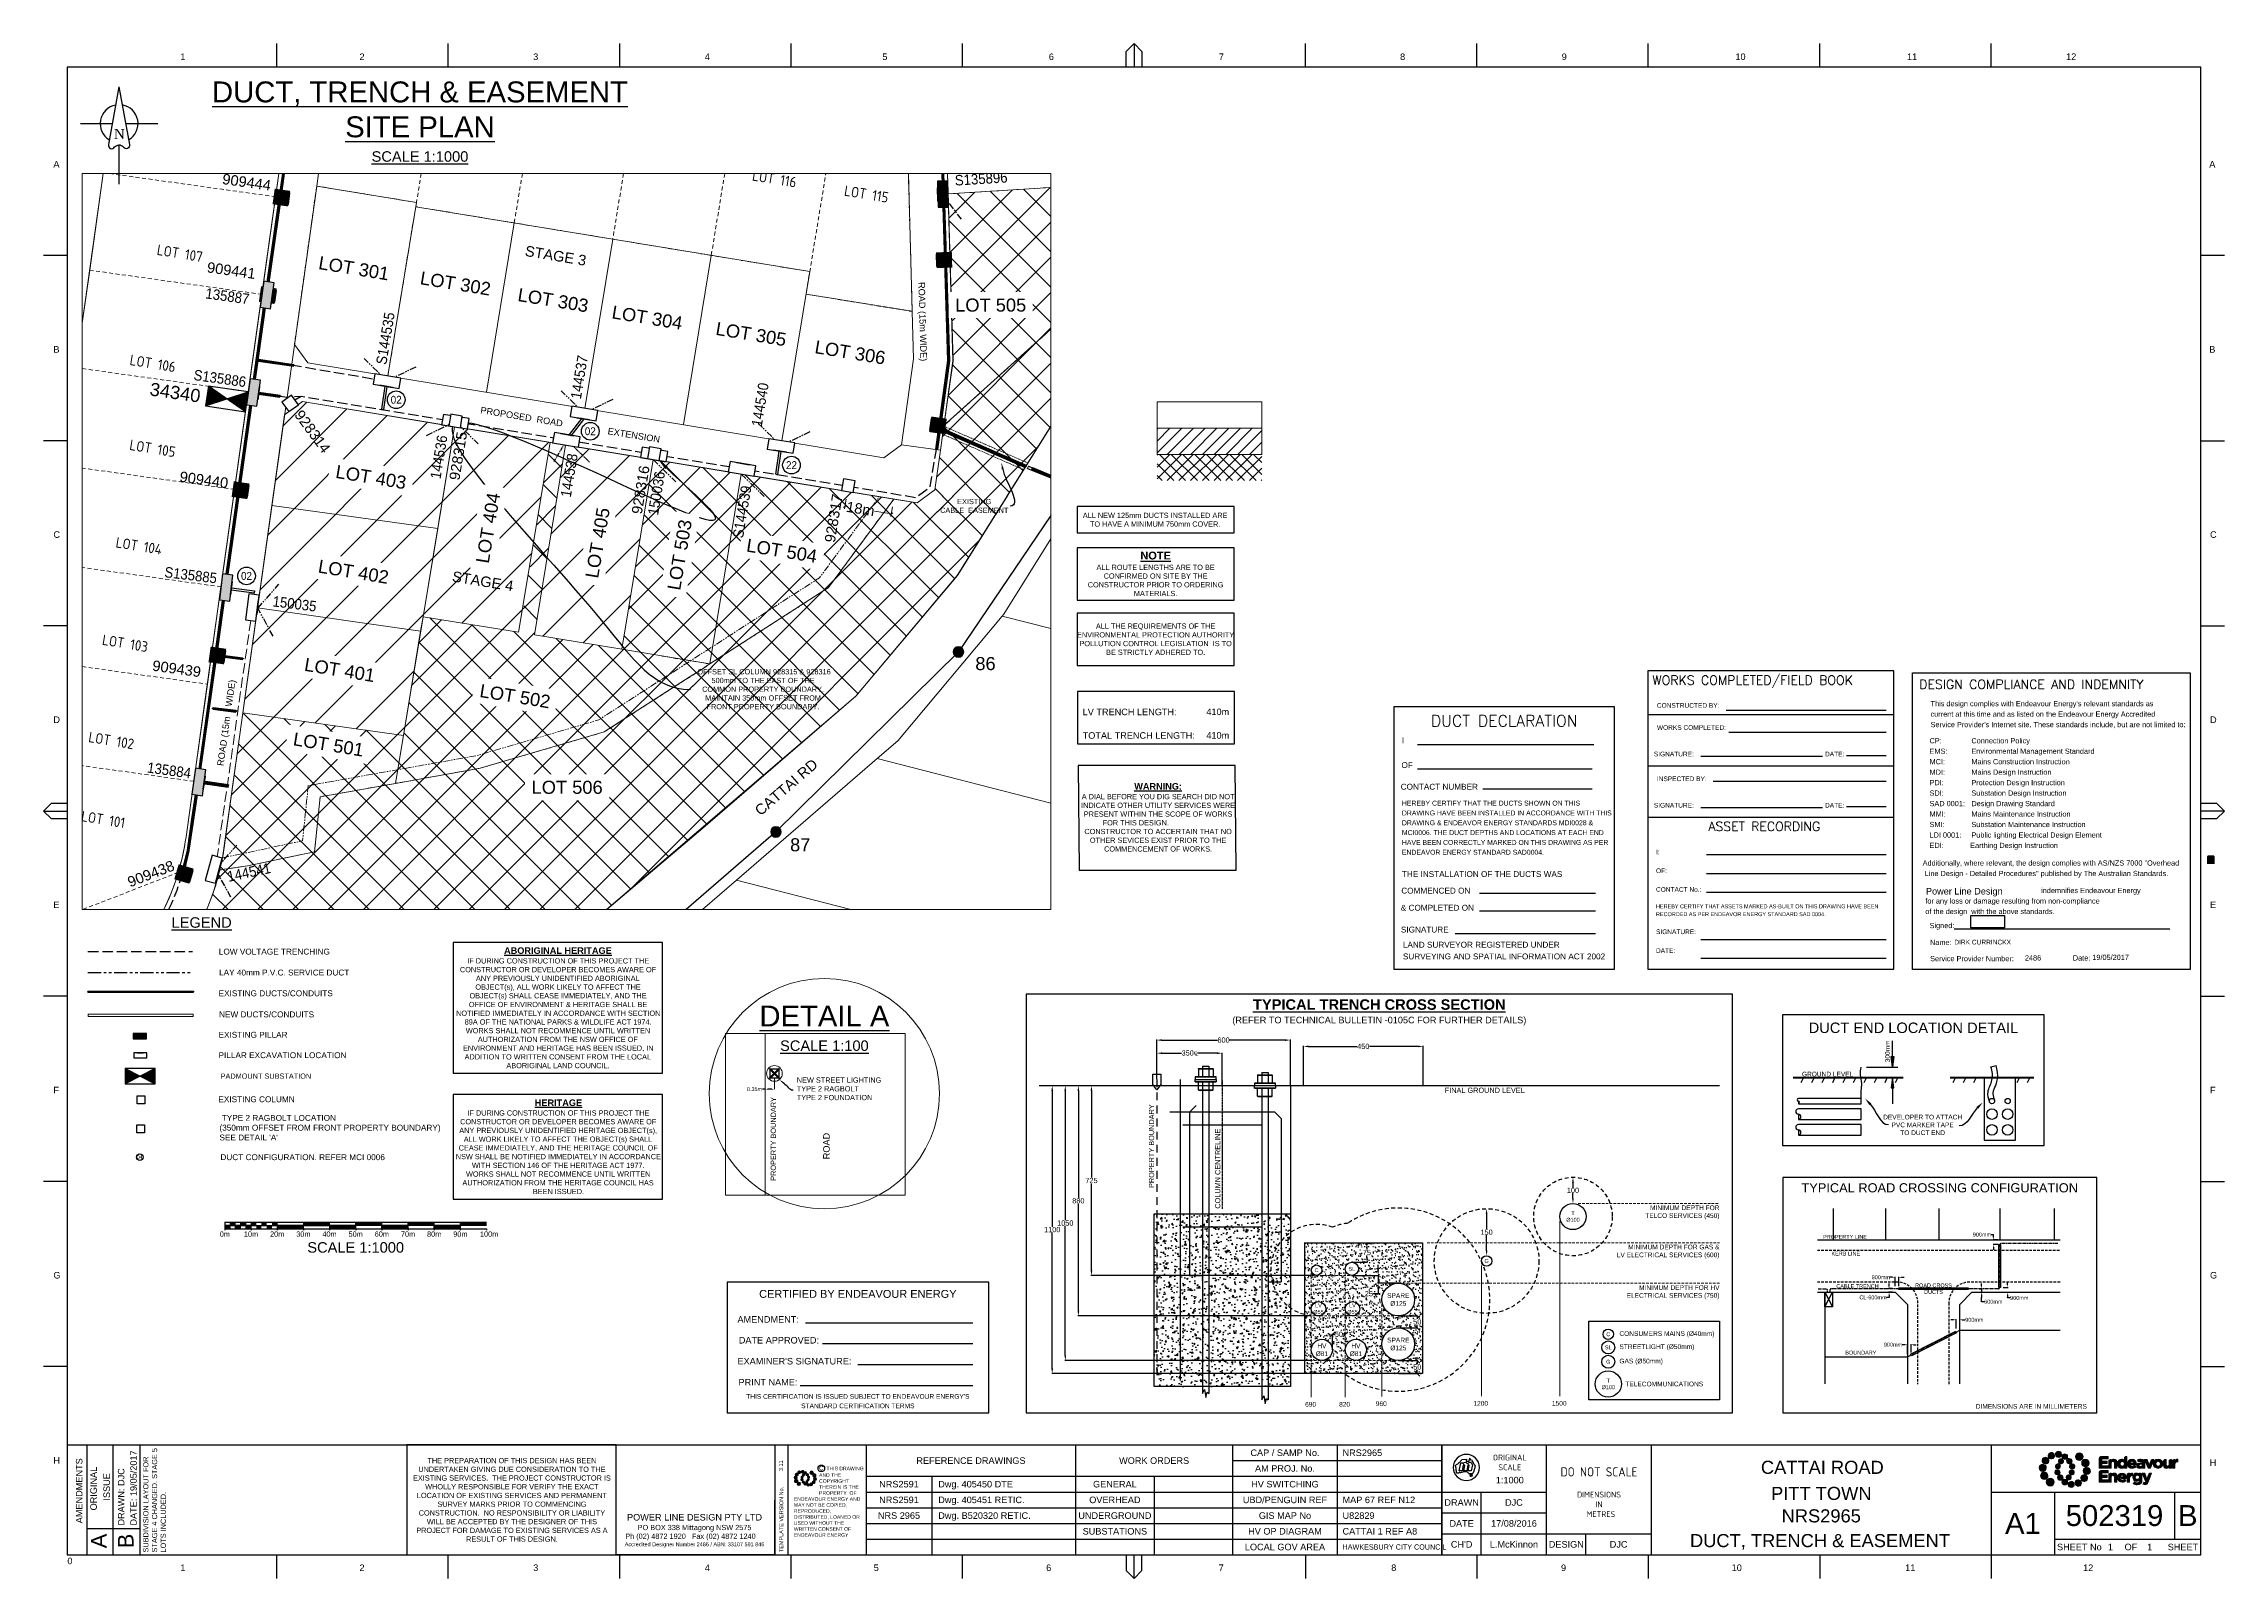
# Paper-space layout 'SH1' of a CAD drawing. Header units: metres, sheet in millimetres. Extents: x -9 to 824, y -9 to 577.
# The model-space entities are those that its viewports show. They can reach past a viewport. Long polylines and large blocks are cut down to what shows.
import ezdxf
from ezdxf import colors
from ezdxf.entities.mleader import LeaderData, LeaderLine
from ezdxf.enums import TextEntityAlignment as Align
from ezdxf.math import Vec2, Vec3

# ---------------------------------------------------------------- set-up
doc = ezdxf.new("R2010")
doc.units = ezdxf.units.M
for name, pattern in [('Cable Exist UG', [8.2, 4, -1.2, 1.8, -1.2]), ('CENTER', [2, 1.25, -0.25, 0.25, -0.25]), ('Dash', [5, 3, -2]), ('DASHED', [0.75, 0.5, -0.25]), ('DOT', [6.35, 0, -6.35]), ('IE Trench LV', [5.5, 4, -1.5]), ('PHANTOMX2', [5, 2.5, -0.5, 0.5, -0.5, 0.5, -0.5])]:
    doc.linetypes.add(name, pattern=pattern)
doc.layers.get('0').update_dxf_attribs({"color": 6})
for name, color, linetype, lineweight in [('_User Dimensions', 140, 'Continuous', 13), ('_User Notes', 7, 'Continuous', 20), ('_User_LV_Exist', 5, 'Continuous', 35), ('Cadastre Developer_SP_NEW', 70, 'Continuous', 15), ('Cadastre Land Parcels_SP_EXT', 95, 'Continuous', 15), ('Cadastre Road Names_SP_HV_LV_SL_EXT', 7, 'Continuous', 15), ('Cadastre Roads_SP_EXT', 46, 'Continuous', 15), ('Cadastre Roads_SP_NEW', 42, 'Continuous', 15)]:
    doc.layers.add(name, color=color, linetype=linetype, lineweight=lineweight)
for name, color, linetype, lineweight, transparency in [('_User Miscellaneous2', 31, 'Continuous', 13, 0.3), ('_User Miscellaneous8', 63, 'Continuous', 13, 0.6), ('Cadastre Easements_SP_NEW', 52, 'DASHED', 15, 0.3)]:
    doc.layers.add(name, color=color, linetype=linetype, lineweight=lineweight, transparency=transparency)
for name, color, linetype in [('Duct_SP_NEW', 2, 'Continuous'), ('Equip_SP_SL_EXT', 7, 'Continuous'), ('Notes', 7, 'Continuous'), ('Notes_SP_NEW', 2, 'Continuous'), ('OH_Details_SP_MISC', 7, 'Continuous'), ('Services_SP_NEW', 2, 'PHANTOMX2'), ('Services_SP_NEW_UG', 2, 'PHANTOMX2'), ('Sub_SP_EXT', 7, 'Continuous'), ('SupportsOH_SP_TR_HV_LV_SL_EXT', 7, 'Continuous'), ('SupportsUG_SP_LV_EXT', 7, 'Continuous'), ('SupportsUG_SP_LV_NEW', 2, 'Continuous'), ('SupportsUG_SP_LV_SL_NEW', 2, 'Continuous'), ('Trench_SP_NEW', 2, 'Continuous'), ('UG_Details_SP_MISC', 7, 'Continuous')]:
    doc.layers.add(name, color=color, linetype=linetype)
doc.layers.add('Viewports', color=6, linetype='Continuous', plot=False)
doc.layers.get('0').freeze()
doc.styles.add('ARIAL', font='arial.ttf', dxfattribs={"height": 2})
doc.styles.add('DevPlan', font='isocp.shx', dxfattribs={"height": 2})
doc.styles.add('Elec', font='romand__.ttf')
doc.styles.add('iecARIAL', font='arial.ttf', dxfattribs={"height": 2})
doc.styles.add('iecISOCP', font='isocp.shx')
doc.styles.add('iecNAME', font='times.ttf')
doc.styles.add('ieISOCP', font='arial.ttf', dxfattribs={"height": 1.5})
doc.styles.add('POLE_LABEL', font='arial.ttf', dxfattribs={"height": 2})
doc.styles.get("Standard").update_dxf_attribs({"font": 'arial.ttf'})
doc.dimstyles.new('1.0mm Route', dxfattribs={"dimtxt": 1, "dimasz": 1, "dimexe": 1, "dimexo": 3, "dimgap": 0.5, "dimtad": 0, "dimlfac": -1, "dimzin": 12, "dimdsep": 46, "dimtxsty": 'Standard', "dimblk": 'OBLIQUE', "dimblk1": 'ARCHTICK', "dimblk2": 'OBLIQUE', "dimcen": 1, "dimclrd": 256, "dimclre": 256, "dimclrt": 256, "dimazin": 3, "dimtfac": 1, "dimtmove": 0, "dimatfit": 3, "dimfxl": 1, "dimtolj": 1, "dimtzin": 0, "dimlwd": -1, "dimlwe": -1, "dimarcsym": 0})
doc.dimstyles.get("Standard").update_dxf_attribs({"dimtxt": 0.18, "dimasz": 0.18, "dimexe": 0.18, "dimexo": 0.0625, "dimgap": 0.09, "dimtad": 0, "dimtih": 1, "dimtoh": 1, "dimdec": 4, "dimzin": 0, "dimdsep": 46, "dimtxsty": 'Standard', "dimcen": 0.09, "dimadec": 0, "dimazin": 0, "dimtfac": 1, "dimtdec": 4, "dimtofl": 0, "dimtmove": 0, "dimatfit": 3, "dimfxl": 1, "dimtolj": 1, "dimtzin": 0, "dimarcsym": 0})
picture_1 = doc.add_image_def('image1.jpg', size_in_pixel=(571, 210))
pattern_1 = [(37.5, (381.503, 69.264), (-1.6, 48.941), [0, -38.608, 0, -43.18, 0, -41.275]), (7.5, (381.5, 69.264), (44.952, 71.683), [0, -20.828, 0, -34.798, 0, -13.335]), (327.5, (350.26, 69.264), (79.099, 0.144), [0, -12.7, 0, -45.72, 0, -59.69]), (317.5, (350.26, 69.264), (76.356, 22.293), [0, -6.35, 0, -29.972, 0, -34.29])]

psp = doc.layouts.new('SH1')

# ---------------------------------------------------------------- texts
at = {"layer": '_User Dimensions', "char_height": 1.8, "attachment_point": 5}
for s, insert in [('690', (475.24991, 57.49287)), ('820', (488.24991, 57.49287)), ('960', (502.24991, 57.74287)), ('1200', (540.25002, 57.85906)), ('1500', (570.25006, 57.88558))]:
    psp.add_mtext(s, dxfattribs=dict(at, insert=insert))
at = {"layer": '_User Notes', "lineweight": -3, "insert": (147.60041, 155.89782), "char_height": 2, "width": 80, "attachment_point": 4}
psp.add_mtext('\\pi31.192;{\\fArial|b1|i0|c0|p34;\\H1.25x;\\L\\C1;HERITAGE\\H0.8x;\\C0;       \\fArial|b0|i0|c0|p34;\\l                                                                                                                                                                                                                \\P\\pi5.4359;IF DURING CONSTRUCTION OF THIS PROJECT THE \\P\\pi2.6432;CONSTRUCTOR OR DEVELOPER BECOMES AWARE OF \\P\\pi2.3226;ANY PREVIOUSLY UNIDENTIFIED HERITAGE OBJECT(s), \\P\\pi4.0314;ALL WORK LIKELY TO AFFECT THE OBJECT(s) SHALL \\P\\pi2.0989;CEASE IMMEDIATELY, AND THE HERITAGE COUNCIL OF \\P\\pi0.98226;NSW SHALL BE NOTIFIED IMMEDIATELY IN ACCORDANCE \\P\\pi7.1473;WITH SECTION 146 OF THE HERITAGE ACT 1977.     \\P\\pi4.8943;WORKS SHALL NOT RECOMMENCE UNTIL WRITTEN \\P\\pi3.5164;AUTHORIZATION FROM THE HERITAGE COUNCIL HAS \\P\\pi30.442;BEEN ISSUED.}', dxfattribs=at)
at = {"layer": '_User Notes', "linetype": 'Continuous', "insert": (58.64324, 151.91723), "char_height": 2.25, "attachment_point": 4, "style": 'ARIAL'}
psp.add_mtext('DUCT CONFIGURATION. REFER MCI 0006', dxfattribs=at)
at = {"layer": 'Notes', "color": 7, "lineweight": -3, "style": 'Elec'}
psp.add_text('WORKS COMPLETED/FIELD BOOK', height=3.5, dxfattribs=at).set_placement((605.8115, 334.20564), align=Align.MIDDLE_LEFT)
at = {"layer": 'Notes', "color": 7, "lineweight": -3}
for s, p in [('CONSTRUCTED BY:', (607.57489, 324.54142)), ('WORKS COMPLETED:', (607.58309, 316.10012)), ('INSPECTED BY:', (607.58309, 296.51507))]:
    psp.add_text(s, height=1.79, dxfattribs=at).set_placement(p, align=Align.MIDDLE_LEFT)
at = {"layer": 'Notes', "color": 7}
for s, p in [('LV TRENCH LENGTH:', (388.14159, 320.81517)), ('TOTAL TRENCH LENGTH:', (388.14159, 311.81517))]:
    psp.add_text(s, height=2.5, dxfattribs=at).set_placement(p)
at = {"layer": 'Notes', "color": 7, "lineweight": -3}
for s, p in [('SIGNATURE:', (614.06234, 305.98583)), ('DATE:', (675.51636, 305.98583)), ('SIGNATURE:', (614.06234, 286.40078)), ('DATE:', (675.51636, 286.40078))]:
    psp.add_text(s, height=1.79, dxfattribs=at).set_placement(p, align=Align.MIDDLE_CENTER)
at = {"layer": 'Notes', "color": 7, "lineweight": -3, "style": 'Elec'}
psp.add_text('ASSET RECORDING', height=3.5, dxfattribs=at).set_placement((627.24708, 280.07318), align=Align.TOP_LEFT)
at = {"layer": 'Notes', "lineweight": -3}
psp.add_text('CERTIFIED BY ENDEAVOUR ENERGY', height=3, dxfattribs=at).set_placement((302.23033, 99.70154), align=Align.MIDDLE_CENTER)
at = {"layer": 'Notes', "color": 7, "lineweight": -3, "char_height": 2, "attachment_point": 5}
for s, insert, width in [('ALL NEW 125mm DUCTS INSTALLED ARE TO HAVE A MINIMUM 750mm COVER.', (415.83883, 395.49478), 59.5), ('{\\fArial|b1|i0|c0|p34;\\H1.5x;\\L\\C1;NOTE\\fArial|b0|i0|c0|p34;\\H0.16667x;\\l\\C7; \\P}ALL ROUTE LENGTHS ARE TO BE CONFIRMED ON SITE BY THE CONSTRUCTOR PRIOR TO ORDERING MATERIALS.', (416.01356, 374.80684), 60), ('ALL THE REQUIREMENTS OF THE ENVIRONMENTAL PROTECTION AUTHORITY POLLUTION CONTROL LEGISLATION  IS TO BE STRICTLY ADHERED TO.', (416.02279, 349.84546), 60)]:
    psp.add_mtext(s, dxfattribs=dict(at, insert=insert, width=width))
at = {"layer": 'Notes', "char_height": 2.5, "attachment_point": 9}
for insert in [(444.14159, 320.81517), (444.14159, 311.81517)]:
    psp.add_mtext_dynamic_manual_height_columns('410m', width=8.5, gutter_width=12.5, heights=[0], dxfattribs=dict(at, insert=insert))
at = {"layer": 'Notes', "lineweight": -3}
for s, insert, char_height, width, attachment_point in [('{\\fArial|b1|i0|c0|p34;\\H0.83333x;\\L\\C1;WARNING:\\l \\P\\fArial|b0|i0|c0|p34;\\H0.8x;\\C256;A DIAL BEFORE YOU DIG SEARCH DID NOT INDICATE OTHER UTILITY SERVICES WERE PRESENT WITHIN THE SCOPE OF WORKS FOR THIS DESIGN.                       CONSTRUCTOR TO ACCERTAIN THAT NO OTHER SEVICES EXIST PRIOR TO THE COMMENCEMENT OF WORKS.}', (416.97003, 281.78199), 3, 58.9999995, 5), ('\\pi18.52;{\\fArial|b1|i0|c0|p34;\\H1.25x;\\L\\C1;ABORIGINAL HERITAGE\\H0.8x;\\C0;       \\fArial|b0|i0|c0|p34;\\l                                                                                                                                                                                                                \\P\\pi4.4359;IF DURING CONSTRUCTION OF THIS PROJECT THE \\P\\pi1.6432;CONSTRUCTOR OR DEVELOPER BECOMES AWARE OF \\P\\pi7.766;ANY PREVIOUSLY UNIDENTIFIED ABORIGINAL \\P\\pi7.5505;OBJECT(s), ALL WORK LIKELY TO AFFECT THE \\P\\pi5.2981;OBJECT(s) SHALL CEASE IMMEDIATELY, AND THE \\P\\pi5.0662;OFFICE OF ENVIRONMENT & HERITAGE SHALL BE \\P\\pi0.18076;NOTIFIED IMMEDIATELY IN ACCORDANCE WITH SECTION \\P\\pi3.4666;89A OF THE NATIONAL PARKS & WILDLIFE ACT 1974.                                                                            \\P\\pi3.8943;WORKS SHALL NOT RECOMMENCE UNTIL WRITTEN \\P\\pi8.487;AUTHORIZATION FROM THE NSW OFFICE OF \\P\\pi2.8199;ENVIRONMENT AND HERITAGE HAS BEEN ISSUED, IN \\P\\pi3.4256;ADDITION TO WRITTEN CONSENT FROM THE LOCAL \\P\\pi19.404;ABORIGINAL LAND COUNCIL.}', (148.52568, 209.01364), 2, 78, 4)]:
    psp.add_mtext(s, dxfattribs=dict(at, insert=insert, char_height=char_height, width=width, attachment_point=attachment_point))
at = {"layer": 'Notes', "color": 7, "lineweight": -3, "insert": (607.23084, 269.43786), "char_height": 1.79, "width": 89.6104522, "attachment_point": 1, "line_spacing_factor": 1.2}
psp.add_mtext('I:\\P\\POF:\\P\\PCONTACT No.:\\P{\\H0.83799x;\\PHEREBY CERTIFY THAT ASSETS MARKED AS-BUILT ON THIS DRAWING HAVE BEEN\\PRECORDED AS PER ENDEAVOR ENERGY STANDARD SAD 0004.}\\P\\PSIGNATURE:\\P\\PDATE:', dxfattribs=at)
at = {"layer": 'Notes'}
for s, insert, char_height, attachment_point in [('{\\LLEGEND}', (51.46837, 241.57665), 4, 5), ('LOW VOLTAGE TRENCHING', (58.03444, 230.47517), 2.25, 4), ('LAY 40mm P.V.C. SERVICE DUCT', (58.12922, 222.47517), 2.25, 4), ('EXISTING DUCTS/CONDUITS', (57.94562, 214.54646), 2.25, 4), ('{\\fArial|b1|i0|c0|p34;\\LTYPICAL TRENCH CROSS SECTION}\\P{\\H0.625x;(REFER TO TECHNICAL BULLETIN -0105C FOR FURTHER DETAILS)} ', (501.50282, 212.26386), 4, 2), ('NEW DUCTS/CONDUITS', (58.12922, 206.47517), 2.25, 4), ('MINIMUM DEPTH FOR\\PTELCO SERVICES (450)', (631.50282, 133.51386), 1.8, 3), ('T\\P%%C100', (575.50282, 129.26386), 1.5, 5), ('MINIMUM DEPTH FOR GAS &\\PLV ELECTRICAL SERVICES (600)', (631.50282, 118.51386), 1.8, 3), ('PROPERTY LINE ', (679.46951, 121.49466), 1.5, 5), ('C', (477.50282, 108.76386), 1.5, 5), ('SL', (491.00282, 109.26386), 1.5, 5), ('G', (542.50282, 112.26386), 1.5, 5), ('KERB LINE ', (679.75296, 115.09247), 1.5, 5), ('MINIMUM DEPTH FOR HV\\PELECTRICAL SERVICES (750)', (631.50282, 103.01386), 1.8, 3), ('CABLE TRENCH ', (684.23369, 102.65713), 1.5, 5), ('ROAD CROSS\\PDUCTS ', (713.28793, 101.68994), 1.5, 5), ('LV\\P%%C55', (478.2523, 94.01386), 1.5, 5), ('LV\\P%%C55', (491.25282, 94.01386), 1.5, 5), ('SPARE\\P%%C125', (508.75282, 97.51386), 1.8, 5), ('C', (589.00282, 84.26386), 1.5, 5), ('CONSUMERS MAINS (%%C40mm)', (593.25282, 84.26386), 1.8, 4), ('HV\\P%%C81', (479.55282, 78.31386), 1.8, 5), ('HV\\P%%C81', (492.55282, 78.31386), 1.8, 5), ('SPARE\\P%%C125', (508.75282, 80.51386), 1.8, 5), ('SL', (589.00282, 79.26386), 1.5, 5), ('STREETLIGHT (%%C50mm)', (593.25282, 79.26386), 1.8, 4), ('GAS (%%C50mm)', (593.25282, 73.76386), 1.8, 4), ('BOUNDARY ', (685.51645, 77.23541), 1.5, 5), ('T\\P%%C100', (589.00282, 65.26386), 1.5, 5), ('G', (589.00282, 73.76386), 1.5, 5), ('TELECOMMUNICATIONS ', (595.50282, 65.26386), 1.8, 4), ('DIMENSIONS ARE IN MILLIMETERS ', (750.65325, 56.7115), 1.8, 5)]:
    psp.add_mtext(s, dxfattribs=dict(at, insert=insert, char_height=char_height, attachment_point=attachment_point))
for s, insert, char_height, attachment_point, style in [('{\\H1.3333x;\\LDETAIL A\\P\\H0.50001x;SCALE 1:100}', (289.44459, 201.18161), 6, 5, 'iecARIAL'), ('EXISTING PILLAR', (57.9183, 198.68782), 2.25, 4, 'iecARIAL'), ('PILLAR EXCAVATION LOCATION', (57.9183, 190.88862), 2.25, 4, 'iecARIAL'), (' PADMOUNT SUBSTATION ', (57.94359, 182.88862), 2, 4, 'iecARIAL'), ('EXISTING COLUMN ', (57.86249, 174.05099), 2.25, 4, 'ARIAL'), (" TYPE 2 RAGBOLT LOCATION \\P(350mm OFFSET FROM FRONT PROPERTY BOUNDARY)\\PSEE DETAIL 'A' ", (58.27012, 163.1904), 2.25, 4, 'ARIAL')]:
    psp.add_mtext(s, dxfattribs=dict(at, insert=insert, char_height=char_height, attachment_point=attachment_point, style=style))
for s, insert, char_height, width, attachment_point in [('FINAL GROUND LEVEL', (526.50282, 178.51386), 2, 35, 1), ('TYPICAL ROAD CROSSING CONFIGURATION', (715.65325, 140.2115), 3.5, 114, 5), ('AMENDMENT:', (256.23033, 88.70154), 2.5, 19.8055935, 7), ("EXAMINER'S SIGNATURE:", (256.23033, 72.70154), 2.5, 50, 7), ('DATE APPROVED:', (256.73033, 80.70154), 2.5, 32, 7), ('PRINT NAME:', (256.63411, 64.70154), 2.5, 23.596217, 7), ('THE PREPARATION OF THIS DESIGN HAS BEEN UNDERTAKEN GIVING DUE CONSIDERATION TO THE EXISTING SERVICES.  THE PROJECT CONSTRUCTOR IS WHOLLY RESPONSIBLE FOR VERIFY THE EXACT LOCATION OF EXISTING SERVICES AND PERMANENT SURVEY MARKS PRIOR TO COMMENCING CONSTRUCTION.  NO RESPONSIBILITY OR LIABILITY WILL BE ACCEPTED BY THE DESIGNER OF THIS PROJECT FOR DAMAGE TO EXISTING SERVICES AS A RESULT OF THIS DESIGN.', (170.03807, 21), 2, 76.2509672, 5)]:
    psp.add_mtext(s, dxfattribs=dict(at, insert=insert, char_height=char_height, width=width, attachment_point=attachment_point))
at = {"layer": 'Notes', "char_height": 2, "width": 35, "attachment_point": 1, "rotation": 90}
for s, insert in [('PROPERTY BOUNDARY', (413.45346, 140.16769)), ('COLUMN CENTRELINE ', (438.75282, 132.26386))]:
    psp.add_mtext(s, dxfattribs=dict(at, insert=insert))
at = {"layer": 'Notes', "lineweight": -3, "insert": (302.23033, 58.70154), "char_height": 1.8, "attachment_point": 5, "line_spacing_factor": 1.2}
psp.add_mtext("THIS CERTIFICATION IS ISSUED SUBJECT TO ENDEAVOUR ENERGY'S \\PSTANDARD CERTIFICATION TERMS", dxfattribs=at)
at = {"layer": 'Notes', "insert": (239.83103, 9.2146), "char_height": 3, "width": 60, "attachment_point": 5, "style": 'ARIAL'}
psp.add_mtext('{\\H0.83333x;POWER LINE DESIGN PTY LTD}\\P{\\H0.66667x;PO BOX 338 Mittagong NSW 2575\\PPh (02) 4872 1920   Fax (02) 4872 1240     \\H0.75x;Accredited Designer Number 2486 / ABN: 33107 591 846 }', dxfattribs=at)

msp = doc.modelspace()

# ---------------------------------------------------------------- texts
at = {"layer": '_User Miscellaneous2', "char_height": 4, "attachment_point": 5}
for s, insert, rotation, style in [('LOT 117', (302946.05541, 6282938.86251), 350.6456595, 'DevPlan'), ('LOT 116', (302983.69809, 6282932.66162), 350.6456595, 'DevPlan'), ('LOT 115', (303018.84688, 6282926.87155), 350.6456595, 'DevPlan'), ('LOT 107', (302756.48014, 6282904.21504), 350.6456595, 'DevPlan'), (' STAGE 3', (302899.34516, 6282903.41581), 350.6455862, 'ieISOCP'), ('LOT 106', (302746.14541, 6282862.13888), 350.6456595, 'DevPlan'), ('LOT 105', (302746.05399, 6282829.68074), 350.6456595, 'DevPlan'), ('LOT 104', (302740.84229, 6282792.42349), 350.6456595, 'DevPlan'), (' STAGE 4', (302871.50346, 6282779.03046), 350.6457524, 'ieISOCP'), ('LOT 103', (302735.57636, 6282755.20412), 350.6456595, 'DevPlan'), ('LOT 102', (302730.3049, 6282718.0663), 350.6456595, 'DevPlan'), ('LOT 101', (302727.20759, 6282687.90602), 350.6456595, 'DevPlan')]:
    msp.add_mtext(s, dxfattribs=dict(at, insert=insert, rotation=rotation, style=style))
at = {"layer": '_User Notes', "color": 0, "ltscale": 0.6, "insert": (304648.55138, 6281791.61811), "char_height": 0.2, "attachment_point": 1}
msp.add_mtext_dynamic_manual_height_columns('NEW STREET LIGHTING\\PTYPE 2 RAGBOLT\\PTYPE 2 FOUNDATION', width=3.265437, gutter_width=12.5, heights=[0], dxfattribs=at)
at = {"layer": '_User Notes', "color": 0, "ltscale": 0.6, "attachment_point": 1, "rotation": 90}
for s, width, heights, insert, char_height in [('PROPERTY BOUNDARY', 3.4912338, [0.55513], (304647.55419, 6281787.67193), 0.2), ('ROAD ', 4.5544241, [0], (304649.55806, 6281788.49444), 0.25)]:
    msp.add_mtext_dynamic_manual_height_columns(s, width=width, gutter_width=12.5, heights=heights, dxfattribs=dict(at, insert=insert, char_height=char_height))
at = {"layer": 'Cadastre Road Names_SP_HV_LV_SL_EXT'}
msp.add_text('CATTAI RD', height=4, rotation=40.8333337, dxfattribs=at).set_placement((302978.37488, 6282689.07394))
at = {"layer": 'Cadastre Roads_SP_NEW', "linetype": 'IE Trench LV', "char_height": 2.5, "attachment_point": 1, "style": 'ieISOCP'}
for s, width, insert, rotation in [('ROAD (15m WIDE)', 55.2664133, (303041.17387, 6282893.2757), 271.6166667), (' PROPOSED  ROAD                  EXTENSION', 74.4573465, (302870.64143, 6282845.76497), 350.6456595), ('ROAD (15m    WIDE)', 55.2664133, (302770.67706, 6282708.57557), 82.0282787)]:
    msp.add_mtext_dynamic_manual_height_columns(s, width=width, gutter_width=7.5, heights=[0], dxfattribs=dict(at, insert=insert, rotation=rotation))

# ---------------------------------------------------------------- blocks, each defined once
blk = doc.blocks.new('NorthPnt 11(NP11)')
for p, q in [((-19.7, 0), (-3.5, 0)), ((-0.1, -10.9), (-0.1, -30.8)), ((3.3, 0), (19.7, 0))]:
    blk.add_line(p, q)
for points in [[(-0.1, 18.8), (-5.4, -10.7, 0.877048), (-2.3, -11.9, -0.1543), (-0.1, -10.9, 0.090511)], [(-0.1, 18.8), (5.3, -10.7, -0.877048), (2.1, -11.9, 0.1543), (-0.1, -10.9, -0.090511)]]:
    blk.add_lwpolyline(points, format="xyb")
for start, end in [(100.5988, 238.8643), (300.0994, 80.4374)]:
    blk.add_arc((0, 0), 9.64, start, end)
at = {"style": 'iecNAME'}
blk.add_text('N', height=5.02, dxfattribs=at).set_placement((-2.6, -7.8))
blk = doc.blocks.new('*U197')
at = {"layer": 'Notes', "insert": (0, 0), "char_height": 8, "attachment_point": 2}
blk.add_mtext('{\\H0.99997x;\\LDUCT, TRENCH & EASEMENT\\PSITE PLAN\\H1.3333x;\\P\\H0.37501x;SCALE 1:1000}', dxfattribs=at)
blk = doc.blocks.new('*U198')
at = {"layer": 'Notes'}
for points in [[(0, 0), (2, 0), (2, 1.25), (0, 1.25)], [(2, 1.25), (4, 1.25), (4, 2.5), (2, 2.5)], [(4, 0), (6, 0), (6, 1.25), (4, 1.25)], [(6, 1.25), (8, 1.25), (8, 2.5), (6, 2.5)], [(8, 0), (10, 0), (10, 1.25), (8, 1.25)], [(10, 1.25), (12, 1.25), (12, 2.5), (10, 2.5)], [(12, 0), (14, 0), (14, 1.25), (12, 1.25)], [(14, 1.25), (16, 1.25), (16, 2.5), (14, 2.5)], [(16, 0), (18, 0), (18, 1.25), (16, 1.25)], [(18, 1.25), (20, 1.25), (20, 2.5), (18, 2.5)], [(20, 0), (30, 0), (30, 1.25), (20, 1.25)], [(30, 1.25), (40, 1.25), (40, 2.5), (30, 2.5)], [(40, 0), (50, 0), (50, 1.25), (40, 1.25)], [(50, 1.25), (60, 1.25), (60, 2.5), (50, 2.5)], [(60, 0), (70, 0), (70, 1.25), (60, 1.25)], [(70, 1.25), (80, 1.25), (80, 2.5), (70, 2.5)], [(80, 0), (90, 0), (90, 1.25), (80, 1.25)], [(90, 1.25), (100, 1.25), (100, 2.5), (90, 2.5)]]:
    blk.add_hatch(color=256, dxfattribs=at).paths.add_polyline_path(points)
for p, q in [((0, 2.5), (0, 0)), ((0, 2.5), (100, 2.5)), ((2, 1.25), (0, 1.25)), ((0, 1.25), (0, 0)), ((0, 0), (100, 0)), ((0, 0), (2, 0)), ((0, 0), (0, -0.5)), ((2, 2.5), (2, 1.25)), ((2, 0), (2, 1.25)), ((2, 1.25), (4, 1.25)), ((4, 1.25), (4, 2.5)), ((6, 1.25), (4, 1.25)), ((4, 1.25), (4, 0)), ((4, 0), (6, 0)), ((6, 2.5), (6, 1.25)), ((6, 0), (6, 1.25)), ((6, 1.25), (8, 1.25)), ((8, 1.25), (8, 2.5)), ((10, 1.25), (8, 1.25)), ((8, 1.25), (8, 0)), ((8, 0), (10, 0)), ((10, 2.5), (10, 1.25)), ((10, 1.25), (20, 1.25)), ((10, 0), (10, 1.25)), ((10, 0), (10, -0.5)), ((20, 1.25), (20, 2.5)), ((30, 1.25), (20, 1.25)), ((20, 1.25), (20, 0)), ((20, 0), (30, 0)), ((20, 0), (20, -0.5)), ((30, 2.5), (30, 1.25)), ((30, 0), (30, 1.25)), ((30, 1.25), (40, 1.25)), ((30, 0), (30, -0.5)), ((40, 1.25), (40, 2.5)), ((100, 1.26), (40, 1.25)), ((40, 1.25), (40, 0)), ((40, 0), (50, 0)), ((40, 0), (40, -0.5)), ((50, 0), (50, 2.5)), ((50, 0), (50, 1.25)), ((50, 0), (50, -0.5)), ((60, 0), (60, -0.5)), ((60.02, 0), (60.02, 2.5)), ((60.02, 0), (60.02, 1.25)), ((70, 0), (70, 2.5)), ((70, 0), (70, 1.25)), ((70.02, 0), (70.02, -0.5)), ((79.98, 0), (79.98, 2.5)), ((79.98, 0), (79.98, 1.25)), ((80, 0), (80, -0.5)), ((89.98, 0), (89.98, -0.5)), ((90.01, 0), (90.01, 2.5)), ((90.01, 0), (90.01, 1.25)), ((100.01, 0), (100.01, -0.5))]:
    blk.add_line(p, q, dxfattribs=at)
at = {"layer": 'Notes', "style": 'iecARIAL'}
for s, p in [('0m', (0, -2.04)), ('10m', (10, -2.04)), ('20m', (20, -2.04)), ('30m', (30, -2.04)), ('40m', (40, -2.04)), ('50m', (50, -2.04)), ('60m', (60, -2.04)), ('70m', (70, -2.04)), ('80m', (80, -2.04)), ('90m', (90, -2.04)), ('100m', (101, -2.04))]:
    blk.add_text(s, height=2, dxfattribs=at).set_placement(p, align=Align.MIDDLE_CENTER)
blk.add_text('SCALE 1:1000', height=4, dxfattribs=at).set_placement((50, -7.13), align=Align.MIDDLE)
blk = doc.blocks.new('*U200')
at = {"layer": 'Equip_SP_SL_EXT'}
h = blk.add_hatch(color=256, dxfattribs=at)
h.dxf.hatch_style = 1
h.paths.add_polyline_path([(-1.12, 1.5), (-1.12, -1.5), (1.88, -1.5), (1.88, 1.5)])
blk.add_lwpolyline([(-1.12, 1.12), (-1.12, -1.12), (1.12, -1.12), (1.12, 1.12)], close=True)
at = {"width": 0.9, "flags": 8}
blk.add_attdef('ASSET_NUM', text='', height=1.5, dxfattribs=at).set_placement((3, 1.5), align=Align.MIDDLE_LEFT)
at = {"flags": 1}
blk.add_attdef('Z', (-1.76, -1.36), '', height=0.15, rotation=270, dxfattribs=at)
at = {"flags": 9}
for tag, p in [('NOTES', (-1.5, -1.36)), ('SUBURB', (-1.35, -1.36)), ('STREETNAME', (-1.2, -1.36)), ('LOCATION', (-1.05, -1.36)), ('LEGEND', (-0.9, -1.36)), ('USAGE', (-0.75, -1.36)), ('STATE', (-0.6, -1.36)), ('OWNED_BY', (-0.45, -1.36)), ('COLUMN_TYPE', (-0.3, -1.36)), ('STREET_CODE', (-0.15, -1.36)), ('STRUCTURE_PLANT_NUMBER', (0.02, -1.36))]:
    blk.add_attdef(tag, text='', height=0.15, rotation=270, dxfattribs=at).set_placement(p, align=Align.MIDDLE_LEFT)
blk = doc.blocks.new('NOTE_DESIGN-COMPLIANCE')
blk.add_line((16, 15.51), (98.33, 15.51))
blk.add_lwpolyline([(0, 113.3), (106.09, 113.3), (106.09, 0), (0, 0)], close=True)
at = {"color": 7, "lineweight": -3, "style": 'Elec'}
blk.add_text('DESIGN COMPLIANCE AND INDEMNITY', height=3.5, dxfattribs=at).set_placement((2.6, 106.13), align=Align.BOTTOM_LEFT)
at = {"color": 7, "lineweight": -3}
for s, p in [('Signed:', (6.54, 17.75)), ('Name:', (6.71, 11.32)), ('Service Provider Number:', (6.76, 5.11)), ('Date: ', (61.29, 5.38))]:
    blk.add_text(s, height=2, dxfattribs=at).set_placement(p, align=Align.TOP_LEFT)
at = {"color": 7, "lineweight": -3, "char_height": 2, "line_spacing_factor": 1.2}
for s, insert, attachment_point in [("This design complies with Endeavour Energy's relevant standards as \\Pcurrent at this time and as listed on the Endeavour Energy Accredited  \\PService Provider's Internet site. These standards include, but are not limited to:", (6.92, 92.16), 7), ('CP:^I^IConnection Policy\\PEMS:^I^IEnvironmental Management Standard\\PMCI:^I^IMains Construction Instruction\\PMDI:^I^IMains Design Instruction\\PPDI:^I^IProtection Design Instruction\\PSDI:^I^ISubstation Design Instruction\\PSAD 0001:^IDesign Drawing Standard\\PMMI:^I^IMains Maintenance Instruction\\PSMI:^I^ISubstation Maintenance Instruction\\PLDI 0001:^IPublic lighting Electrical Design Element\\PEDI:             Earthing Design Instruction', (6.53, 88.36), 1), ('\\PAdditionally, where relevant, the design complies with AS/NZS 7000 "Overhead\\P Line Design - Detailed Procedures" published by The Australian Standards.', (3.89, 45.65), 1), ('                                                         indemnifies Endeavour Energy \\Pfor any loss or damage resulting from non-compliance \\Pof the design  with the above standards.', (4.93, 31.14), 1)]:
    blk.add_mtext(s, dxfattribs=dict(at, insert=insert, attachment_point=attachment_point))
at = {"ltscale": 0.5}
for tag, p in [('COMPANYNAME', (17.87, 28.91)), ('NAME', (16.87, 9.52)), ('DATE', (69.58, 3.59))]:
    blk.add_attdef(tag, p, '', height=1.8, dxfattribs=at)
blk.add_attdef('SPN', text='', height=2, dxfattribs=at).set_placement((50.96, 2.81), align=Align.CENTER)
at = {"color": 0, "linetype": 'DOT', "ltscale": 1000}
image = blk.add_image(picture_1, insert=(22.3, 15.83), size_in_units=(12.88, 4.74), dxfattribs=at)
image.dxf.flags = 7
blk = doc.blocks.new('PILLAR_NEW')
at = {"width": 0.9}
blk.add_attdef('ASSET_NUM', text='', height=2, dxfattribs=at).set_placement((4, 2), align=Align.MIDDLE_LEFT)
for tag, p, flags in [('SUBURB', (-2, 0), 1), ('STREETNAME', (-1.8, 0), 9), ('PARENT', (-1.6, 0), 9), ('NOTES', (-1.4, 0), 9), ('LOCATION', (-1.2, 0), 9), ('LEGEND', (-1, 0), 9), ('USAGE', (-0.8, 0), 9), ('SUPPORT_TYPE', (-0.6, 0), 9), ('STATE', (-0.4, 0), 9), ('OWNED_BY', (-0.2, 0), 9)]:
    blk.add_attdef(tag, p, '', height=0.2, rotation=270, dxfattribs=dict(flags=flags))
blk.add_wipeout([(1, 2.5), (1, -2.5), (-1, -2.5), (-1, 2.5)])
blk.add_lwpolyline([(-1, 2.5), (-1, -1.25), (-1, 1.25), (-1, -2.5), (1, -2.5), (1, 2.5)], close=True)
blk = doc.blocks.new('DUCT_INDICATOR')
blk.add_wipeout([(0, 0.87), (-0.01, 0.87), (-0.02, 0.87), (-0.03, 0.87), (-0.04, 0.87), (-0.05, 0.87), (-0.06, 0.87), (-0.08, 0.87), (-0.09, 0.87), (-0.1, 0.87), (-0.11, 0.87), (-0.12, 0.87), (-0.13, 0.87), (-0.14, 0.86), (-0.15, 0.86), (-0.16, 0.86), (-0.17, 0.86), (-0.18, 0.86), (-0.19, 0.85), (-0.2, 0.85), (-0.21, 0.85), (-0.22, 0.85), (-0.23, 0.84), (-0.24, 0.84), (-0.25, 0.84), (-0.26, 0.83), (-0.27, 0.83), (-0.28, 0.83), (-0.29, 0.82), (-0.3, 0.82), (-0.31, 0.82), (-0.32, 0.81), (-0.33, 0.81), (-0.34, 0.8), (-0.35, 0.8), (-0.36, 0.8), (-0.37, 0.79), (-0.38, 0.79), (-0.39, 0.78), (-0.4, 0.78), (-0.41, 0.77), (-0.42, 0.77), (-0.43, 0.76), (-0.44, 0.76), (-0.45, 0.75), (-0.46, 0.74), (-0.47, 0.74), (-0.48, 0.73), (-0.49, 0.73), (-0.5, 0.72), (-0.5, 0.72), (-0.51, 0.71), (-0.52, 0.7), (-0.53, 0.7), (-0.54, 0.69), (-0.55, 0.68), (-0.56, 0.68), (-0.56, 0.67), (-0.57, 0.66), (-0.58, 0.66), (-0.59, 0.65), (-0.6, 0.64), (-0.6, 0.63), (-0.61, 0.63), (-0.62, 0.62), (-0.63, 0.61), (-0.63, 0.6), (-0.64, 0.6), (-0.65, 0.59), (-0.66, 0.58), (-0.66, 0.57), (-0.67, 0.56), (-0.68, 0.56), (-0.68, 0.55), (-0.69, 0.54), (-0.7, 0.53), (-0.7, 0.52), (-0.71, 0.51), (-0.72, 0.5), (-0.72, 0.5), (-0.73, 0.49), (-0.73, 0.48), (-0.74, 0.47), (-0.74, 0.46), (-0.75, 0.45), (-0.76, 0.44), (-0.76, 0.43), (-0.77, 0.42), (-0.77, 0.41), (-0.78, 0.4), (-0.78, 0.39), (-0.79, 0.38), (-0.79, 0.37), (-0.8, 0.36), (-0.8, 0.35), (-0.8, 0.34), (-0.81, 0.33), (-0.81, 0.32), (-0.82, 0.31), (-0.82, 0.3), (-0.82, 0.29), (-0.83, 0.28), (-0.83, 0.27), (-0.83, 0.26), (-0.84, 0.25), (-0.84, 0.24), (-0.84, 0.23), (-0.85, 0.22), (-0.85, 0.21), (-0.85, 0.2), (-0.85, 0.19), (-0.86, 0.18), (-0.86, 0.17), (-0.86, 0.16), (-0.86, 0.15), (-0.86, 0.14), (-0.87, 0.13), (-0.87, 0.12), (-0.87, 0.11), (-0.87, 0.1), (-0.87, 0.09), (-0.87, 0.08), (-0.87, 0.06), (-0.87, 0.05), (-0.87, 0.04), (-0.87, 0.03), (-0.87, 0.02), (-0.88, 0.01), (-0.88, 0), (-0.88, -0.01), (-0.87, -0.02), (-0.87, -0.03), (-0.87, -0.04), (-0.87, -0.05), (-0.87, -0.06), (-0.87, -0.08), (-0.87, -0.09), (-0.87, -0.1), (-0.87, -0.11), (-0.87, -0.12), (-0.87, -0.13), (-0.86, -0.14), (-0.86, -0.15), (-0.86, -0.16), (-0.86, -0.17), (-0.86, -0.18), (-0.85, -0.19), (-0.85, -0.2), (-0.85, -0.21), (-0.85, -0.22), (-0.84, -0.23), (-0.84, -0.24), (-0.84, -0.25), (-0.83, -0.26), (-0.83, -0.27), (-0.83, -0.28), (-0.82, -0.29), (-0.82, -0.3), (-0.82, -0.31), (-0.81, -0.32), (-0.81, -0.33), (-0.8, -0.34), (-0.8, -0.35), (-0.8, -0.36), (-0.79, -0.37), (-0.79, -0.38), (-0.78, -0.39), (-0.78, -0.4), (-0.77, -0.41), (-0.77, -0.42), (-0.76, -0.43), (-0.76, -0.44), (-0.75, -0.45), (-0.74, -0.46), (-0.74, -0.47), (-0.73, -0.48), (-0.73, -0.49), (-0.72, -0.5), (-0.72, -0.5), (-0.71, -0.51), (-0.7, -0.52), (-0.7, -0.53), (-0.69, -0.54), (-0.68, -0.55), (-0.68, -0.56), (-0.67, -0.56), (-0.66, -0.57), (-0.66, -0.58), (-0.65, -0.59), (-0.64, -0.6), (-0.63, -0.6), (-0.63, -0.61), (-0.62, -0.62), (-0.61, -0.63), (-0.6, -0.63), (-0.6, -0.64), (-0.59, -0.65), (-0.58, -0.66), (-0.57, -0.66), (-0.56, -0.67), (-0.56, -0.68), (-0.55, -0.68), (-0.54, -0.69), (-0.53, -0.7), (-0.52, -0.7), (-0.51, -0.71), (-0.5, -0.72), (-0.5, -0.72), (-0.49, -0.73), (-0.48, -0.73), (-0.47, -0.74), (-0.46, -0.74), (-0.45, -0.75), (-0.44, -0.76), (-0.43, -0.76), (-0.42, -0.77), (-0.41, -0.77), (-0.4, -0.78), (-0.39, -0.78), (-0.38, -0.79), (-0.37, -0.79), (-0.36, -0.8), (-0.35, -0.8), (-0.34, -0.8), (-0.33, -0.81), (-0.32, -0.81), (-0.31, -0.82), (-0.3, -0.82), (-0.29, -0.82), (-0.28, -0.83), (-0.27, -0.83), (-0.26, -0.83), (-0.25, -0.84), (-0.24, -0.84), (-0.23, -0.84), (-0.22, -0.85), (-0.21, -0.85), (-0.2, -0.85), (-0.19, -0.85), (-0.18, -0.86), (-0.17, -0.86), (-0.16, -0.86), (-0.15, -0.86), (-0.14, -0.86), (-0.13, -0.87), (-0.12, -0.87), (-0.11, -0.87), (-0.1, -0.87), (-0.09, -0.87), (-0.08, -0.87), (-0.06, -0.87), (-0.05, -0.87), (-0.04, -0.87), (-0.03, -0.87), (-0.02, -0.87), (-0.01, -0.88), (0, -0.88), (0.01, -0.88), (0.02, -0.87), (0.03, -0.87), (0.04, -0.87), (0.05, -0.87), (0.06, -0.87), (0.08, -0.87), (0.09, -0.87), (0.1, -0.87), (0.11, -0.87), (0.12, -0.87), (0.13, -0.87), (0.14, -0.86), (0.15, -0.86), (0.16, -0.86), (0.17, -0.86), (0.18, -0.86), (0.19, -0.85), (0.2, -0.85), (0.21, -0.85), (0.22, -0.85), (0.23, -0.84), (0.24, -0.84), (0.25, -0.84), (0.26, -0.83), (0.27, -0.83), (0.28, -0.83), (0.29, -0.82), (0.3, -0.82), (0.31, -0.82), (0.32, -0.81), (0.33, -0.81), (0.34, -0.8), (0.35, -0.8), (0.36, -0.8), (0.37, -0.79), (0.38, -0.79), (0.39, -0.78), (0.4, -0.78), (0.41, -0.77), (0.42, -0.77), (0.43, -0.76), (0.44, -0.76), (0.45, -0.75), (0.46, -0.74), (0.47, -0.74), (0.48, -0.73), (0.49, -0.73), (0.5, -0.72), (0.5, -0.72), (0.51, -0.71), (0.52, -0.7), (0.53, -0.7), (0.54, -0.69), (0.55, -0.68), (0.56, -0.68), (0.56, -0.67), (0.57, -0.66), (0.58, -0.66), (0.59, -0.65), (0.6, -0.64), (0.6, -0.63), (0.61, -0.63), (0.62, -0.62), (0.63, -0.61), (0.63, -0.6), (0.64, -0.6), (0.65, -0.59), (0.66, -0.58), (0.66, -0.57), (0.67, -0.56), (0.68, -0.56), (0.68, -0.55), (0.69, -0.54), (0.7, -0.53), (0.7, -0.52), (0.71, -0.51), (0.72, -0.5), (0.72, -0.5), (0.73, -0.49), (0.73, -0.48), (0.74, -0.47), (0.74, -0.46), (0.75, -0.45), (0.76, -0.44), (0.76, -0.43), (0.77, -0.42), (0.77, -0.41), (0.78, -0.4), (0.78, -0.39), (0.79, -0.38), (0.79, -0.37), (0.8, -0.36), (0.8, -0.35), (0.8, -0.34), (0.81, -0.33), (0.81, -0.32), (0.82, -0.31), (0.82, -0.3), (0.82, -0.29), (0.83, -0.28), (0.83, -0.27), (0.83, -0.26), (0.84, -0.25), (0.84, -0.24), (0.84, -0.23), (0.85, -0.22), (0.85, -0.21), (0.85, -0.2), (0.85, -0.19), (0.86, -0.18), (0.86, -0.17), (0.86, -0.16), (0.86, -0.15), (0.86, -0.14), (0.87, -0.13), (0.87, -0.12), (0.87, -0.11), (0.87, -0.1), (0.87, -0.09), (0.87, -0.08), (0.87, -0.06), (0.87, -0.05), (0.87, -0.04), (0.87, -0.03), (0.87, -0.02), (0.87, -0.01), (0.87, 0), (0.87, 0.01), (0.87, 0.02), (0.87, 0.03), (0.87, 0.04), (0.87, 0.05), (0.87, 0.06), (0.87, 0.08), (0.87, 0.09), (0.87, 0.1), (0.87, 0.11), (0.87, 0.12), (0.87, 0.13), (0.86, 0.14), (0.86, 0.15), (0.86, 0.16), (0.86, 0.17), (0.86, 0.18), (0.85, 0.19), (0.85, 0.2), (0.85, 0.21), (0.85, 0.22), (0.84, 0.23), (0.84, 0.24), (0.84, 0.25), (0.83, 0.26), (0.83, 0.27), (0.83, 0.28), (0.82, 0.29), (0.82, 0.3), (0.82, 0.31), (0.81, 0.32), (0.81, 0.33), (0.8, 0.34), (0.8, 0.35), (0.8, 0.36), (0.79, 0.37), (0.79, 0.38), (0.78, 0.39), (0.78, 0.4), (0.77, 0.41), (0.77, 0.42), (0.76, 0.43), (0.76, 0.44), (0.75, 0.45), (0.74, 0.46), (0.74, 0.47), (0.73, 0.48), (0.73, 0.49), (0.72, 0.5), (0.72, 0.5), (0.71, 0.51), (0.7, 0.52), (0.7, 0.53), (0.69, 0.54), (0.68, 0.55), (0.68, 0.56), (0.67, 0.56), (0.66, 0.57), (0.66, 0.58), (0.65, 0.59), (0.64, 0.6), (0.63, 0.6), (0.63, 0.61), (0.62, 0.62), (0.61, 0.63), (0.6, 0.63), (0.6, 0.64), (0.59, 0.65), (0.58, 0.66), (0.57, 0.66), (0.56, 0.67), (0.56, 0.68), (0.55, 0.68), (0.54, 0.69), (0.53, 0.7), (0.52, 0.7), (0.51, 0.71), (0.5, 0.72), (0.5, 0.72), (0.49, 0.73), (0.48, 0.73), (0.47, 0.74), (0.46, 0.74), (0.45, 0.75), (0.44, 0.76), (0.43, 0.76), (0.42, 0.77), (0.41, 0.77), (0.4, 0.78), (0.39, 0.78), (0.38, 0.79), (0.37, 0.79), (0.36, 0.8), (0.35, 0.8), (0.34, 0.8), (0.33, 0.81), (0.32, 0.81), (0.31, 0.82), (0.3, 0.82), (0.29, 0.82), (0.28, 0.83), (0.27, 0.83), (0.26, 0.83), (0.25, 0.84), (0.24, 0.84), (0.23, 0.84), (0.22, 0.85), (0.21, 0.85), (0.2, 0.85), (0.19, 0.85), (0.18, 0.86), (0.17, 0.86), (0.16, 0.86), (0.15, 0.86), (0.14, 0.86), (0.13, 0.87), (0.12, 0.87), (0.11, 0.87), (0.1, 0.87), (0.09, 0.87), (0.08, 0.87), (0.06, 0.87), (0.05, 0.87), (0.04, 0.87), (0.03, 0.87), (0.02, 0.87), (0.01, 0.87)])
blk.add_circle((0, 0), 0.85)
at = {"width": 0.9}
blk.add_attdef('CODE', text='', height=0.9, dxfattribs=at).set_placement((0, 0), align=Align.MIDDLE_CENTER)
at = {"flags": 1}
blk.add_attdef('Z', (0, 0), '', height=0.1, dxfattribs=at)
blk = doc.blocks.new('*U219')
at = {"color": 7, "lineweight": -3}
for p, q in [((61.11, 68.59), (7.21, 68.59)), ((60.6, 61.1), (7.21, 61.1)), ((60.6, 54.98), (27.21, 54.98)), ((61.64, 23.1), (26.21, 23.1)), ((61.64, 17.75), (26.21, 17.75)), ((61.64, 10.78), (18.71, 10.78)), ((61.64, 10.78), (18.71, 10.78))]:
    blk.add_line(p, q, dxfattribs=at)
at = {"lineweight": -3}
blk.add_lwpolyline([(0, 0), (67.43, 0), (67.43, 80.18), (0, 80.18)], close=True, dxfattribs=at)
at = {"color": 7, "lineweight": -3, "style": 'Elec'}
blk.add_text('DUCT DECLARATION', height=3.5, dxfattribs=at).set_placement((33.72, 75.91), align=Align.MIDDLE_CENTER)
at = {"color": 7, "lineweight": -3}
for s, p in [('I ', (2.44, 70.85)), ('OF', (2.31, 63.27)), ('CONTACT NUMBER ', (2.07, 56.66)), ('THE INSTALLATION OF THE DUCTS WAS ', (2.45, 29.97)), ('COMMENCED ON', (2.26, 24.9)), ('& COMPLETED ON', (2.11, 19.67)), ('SIGNATURE', (2.14, 13)), ('SIGNATURE', (2.14, 13))]:
    blk.add_text(s, height=1.79, dxfattribs=at).set_placement(p, align=Align.TOP_LEFT)
at = {"color": 7, "lineweight": -3, "insert": (2.45, 51.5), "char_height": 1.5, "attachment_point": 1, "line_spacing_factor": 1.2}
blk.add_mtext('HEREBY CERTIFY THAT THE DUCTS SHOWN ON THIS \\PDRAWING HAVE BEEN INSTALLED IN ACCORDANCE WITH THIS \\PDRAWING & ENDEAVOR ENERGY STANDARDS MDI0028 & \\PMCI0006. THE DUCT DEPTHS AND LOCATIONS AT EACH END \\PHAVE BEEN CORRECTLY MARKED ON THIS DRAWING AS PER \\PENDEAVOR ENERGY STANDARD SAD0004.', dxfattribs=at)
at = {"color": 7, "lineweight": -3, "insert": (2.75, 8.37), "char_height": 1.79, "width": 62.46, "attachment_point": 1, "line_spacing_factor": 1.2}
blk.add_mtext('LAND SURVEYOR REGISTERED UNDER SURVEYING AND SPATIAL INFORMATION ACT 2002', dxfattribs=at)
at = {"color": 7, "lineweight": -3}
for tag, p in [('DUCTDECLARATION', (11, 69.18)), ('DUCTDECLARATIONOF', (11, 61.68)), ('CONTACTNO', (28.56, 55.6)), ('COMMENCEDON', (28.56, 23.57)), ('COMPLETEDON', (28.56, 18.1)), ('SIGNATURE', (28.56, 11.3))]:
    blk.add_attdef(tag, p, '', height=1.79, dxfattribs=at)
blk = doc.blocks.new('*D226')
at = {"layer": 'Notes', "color": 0, "lineweight": -2, "transparency": 16777216}
for p, q in [((735.25, 122.35), (736.25, 122.35)), ((737.94, 120.35), (736.07, 120.35)), ((737.94, 118.55), (736.07, 118.55)), ((736.25, 121.35), (736.25, 122.35)), ((736.25, 117.55), (736.25, 116.55))]:
    blk.add_line(p, q, dxfattribs=at)
at = {"layer": 'Notes', "color": 0, "lineweight": 50, "transparency": 16777216}
for points in [[(736.08, 121.35), (736.42, 121.35), (736.25, 120.35)], [(736.08, 117.55), (736.42, 117.55), (736.25, 118.55)]]:
    blk.add_solid(points, dxfattribs=at)
at = {"layer": 'Notes', "color": 0, "transparency": 16777216, "insert": (731.78, 122.35), "char_height": 1.5, "attachment_point": 5}
blk.add_mtext('\\A1;900mm', dxfattribs=at)
blk = doc.blocks.new('*D220')
at = {"layer": 'Notes', "color": 0, "lineweight": -2, "transparency": 16777216}
for p, q in [((697.61, 101.7), (696.12, 101.7)), ((697.59, 100.35), (696.12, 100.35)), ((696.3, 102.7), (696.3, 103.7)), ((696.3, 98.35), (695.3, 98.35)), ((696.3, 99.35), (696.3, 98.35))]:
    blk.add_line(p, q, dxfattribs=at)
at = {"layer": 'Notes', "color": 0, "lineweight": 50, "transparency": 16777216}
for points in [[(696.13, 102.7), (696.47, 102.7), (696.3, 101.7)], [(696.13, 99.35), (696.47, 99.35), (696.3, 100.35)]]:
    blk.add_solid(points, dxfattribs=at)
at = {"layer": 'Notes', "color": 0, "transparency": 16777216, "insert": (690.15, 98.35), "char_height": 1.5, "attachment_point": 5}
blk.add_mtext('\\A1;CL-600mm', dxfattribs=at)
blk = doc.blocks.new('*D221')
at = {"layer": 'Notes', "color": 0, "lineweight": -2, "transparency": 16777216}
for p, q in [((697.61, 106.05), (696.61, 106.05)), ((698.61, 102.7), (698.61, 106.23)), ((700.01, 102.69), (700.01, 106.23)), ((701.01, 106.05), (702.01, 106.05))]:
    blk.add_line(p, q, dxfattribs=at)
at = {"layer": 'Notes', "color": 0, "lineweight": 50, "transparency": 16777216}
for points in [[(697.61, 106.22), (697.61, 105.88), (698.61, 106.05)], [(701.01, 106.22), (701.01, 105.88), (700.01, 106.05)]]:
    blk.add_solid(points, dxfattribs=at)
at = {"layer": 'Notes', "color": 0, "transparency": 16777216, "insert": (693.14, 106.05), "char_height": 1.5, "attachment_point": 5}
blk.add_mtext('\\A1;900mm', dxfattribs=at)
blk = doc.blocks.new('*D222')
at = {"layer": 'Notes', "color": 0, "lineweight": -2, "transparency": 16777216}
for p, q in [((720.88, 89.8), (719.88, 89.8)), ((721.88, 86.45), (721.88, 89.98)), ((723.28, 86.45), (723.28, 89.98)), ((724.28, 89.8), (725.42, 89.8))]:
    blk.add_line(p, q, dxfattribs=at)
at = {"layer": 'Notes', "color": 0, "lineweight": 50, "transparency": 16777216}
for points in [[(720.88, 89.97), (720.88, 89.63), (721.88, 89.8)], [(724.28, 89.97), (724.28, 89.63), (723.28, 89.8)]]:
    blk.add_solid(points, dxfattribs=at)
at = {"layer": 'Notes', "color": 0, "transparency": 16777216, "insert": (728.89, 89.8), "char_height": 1.5, "attachment_point": 5}
blk.add_mtext('\\A1;900mm', dxfattribs=at)
blk = doc.blocks.new('*D223')
at = {"layer": 'Notes', "color": 0, "lineweight": -2, "transparency": 16777216}
for p, q in [((702.28, 80.29), (701.28, 80.29)), ((703.28, 76.65), (703.28, 80.47)), ((704.69, 77.32), (704.69, 80.47)), ((705.69, 80.29), (706.69, 80.29))]:
    blk.add_line(p, q, dxfattribs=at)
at = {"layer": 'Notes', "color": 0, "lineweight": 50, "transparency": 16777216}
for points in [[(702.28, 80.45), (702.28, 80.12), (703.28, 80.29)], [(705.69, 80.45), (705.69, 80.12), (704.69, 80.29)]]:
    blk.add_solid(points, dxfattribs=at)
at = {"layer": 'Notes', "color": 0, "transparency": 16777216, "insert": (697.81, 80.29), "char_height": 1.5, "attachment_point": 5}
blk.add_mtext('\\A1;900mm', dxfattribs=at)
blk = doc.blocks.new('*D224')
at = {"layer": 'Notes', "color": 0, "lineweight": -2, "transparency": 16777216}
for p, q in [((730.67, 101.69), (731.49, 101.69)), ((731.91, 100.35), (731.49, 100.35)), ((731.67, 102.69), (731.67, 103.69)), ((731.67, 101.69), (731.67, 100.35)), ((731.67, 99.35), (731.67, 98.35)), ((731.67, 96.71), (731.67, 98.35)), ((732.67, 96.71), (731.67, 96.71))]:
    blk.add_line(p, q, dxfattribs=at)
at = {"layer": 'Notes', "color": 0, "lineweight": 50, "transparency": 16777216}
for points in [[(731.5, 102.69), (731.83, 102.69), (731.67, 101.69)], [(731.5, 99.35), (731.83, 99.35), (731.67, 100.35)]]:
    blk.add_solid(points, dxfattribs=at)
at = {"layer": 'Notes', "color": 0, "transparency": 16777216, "insert": (736.14, 96.71), "char_height": 1.5, "attachment_point": 5}
blk.add_mtext('\\A1;600mm', dxfattribs=at)
blk = doc.blocks.new('*D225')
at = {"layer": 'Notes', "color": 0, "lineweight": -2, "transparency": 16777216}
for p, q in [((739.94, 102.15), (741.75, 102.15)), ((739.94, 100.35), (741.75, 100.35)), ((741.57, 103.15), (741.57, 104.15)), ((741.57, 99.35), (741.57, 98.35)), ((741.57, 98.17), (741.57, 98.35)), ((742.57, 98.17), (741.57, 98.17))]:
    blk.add_line(p, q, dxfattribs=at)
at = {"layer": 'Notes', "color": 0, "lineweight": 50, "transparency": 16777216}
for points in [[(741.41, 103.15), (741.74, 103.15), (741.57, 102.15)], [(741.41, 99.35), (741.74, 99.35), (741.57, 100.35)]]:
    blk.add_solid(points, dxfattribs=at)
at = {"layer": 'Notes', "color": 0, "transparency": 16777216, "insert": (746.05, 98.17), "char_height": 1.5, "attachment_point": 5}
blk.add_mtext('\\A1;900mm', dxfattribs=at)
blk = doc.blocks.new('*D228')
at = {"layer": '_User Dimensions', "color": 0, "lineweight": -2, "transparency": 16777216}
for p, q in [((396.44, 179.26), (391.32, 179.26)), ((391.5, 177.26), (391.5, 144.13)), ((391.5, 108.76), (391.5, 141.9)), ((475.44, 106.76), (391.32, 106.76))]:
    blk.add_line(p, q, dxfattribs=at)
at = {"layer": '_User Dimensions', "color": 0, "lineweight": 50, "transparency": 16777216}
for points in [[(391.17, 177.26), (391.84, 177.26), (391.5, 179.26)], [(391.17, 108.76), (391.84, 108.76), (391.5, 106.76)]]:
    blk.add_solid(points, dxfattribs=at)
at = {"layer": '_User Dimensions', "color": 0, "transparency": 16777216, "insert": (391.5, 143.01), "char_height": 2, "attachment_point": 5}
blk.add_mtext('725', dxfattribs=at)
blk = doc.blocks.new('*D229')
at = {"layer": '_User Dimensions', "color": 0, "lineweight": -2, "transparency": 16777216}
for p, q in [((391.44, 179.26), (386.32, 179.26)), ((386.5, 177.26), (386.5, 136.38)), ((386.5, 93.26), (386.5, 134.15)), ((475.44, 91.26), (386.32, 91.26))]:
    blk.add_line(p, q, dxfattribs=at)
at = {"layer": '_User Dimensions', "color": 0, "lineweight": 50, "transparency": 16777216}
for points in [[(386.17, 177.26), (386.84, 177.26), (386.5, 179.26)], [(386.17, 93.26), (386.84, 93.26), (386.5, 91.26)]]:
    blk.add_solid(points, dxfattribs=at)
at = {"layer": '_User Dimensions', "color": 0, "transparency": 16777216, "insert": (386.5, 135.26), "char_height": 2, "attachment_point": 5}
blk.add_mtext('880', dxfattribs=at)
blk = doc.blocks.new('*D230')
at = {"layer": '_User Dimensions', "color": 0, "lineweight": -2, "transparency": 16777216}
for p, q in [((386.44, 179.26), (381.32, 179.26)), ((381.5, 177.26), (381.5, 127.88)), ((381.5, 76.26), (381.5, 125.65)), ((475.44, 74.26), (381.32, 74.26))]:
    blk.add_line(p, q, dxfattribs=at)
at = {"layer": '_User Dimensions', "color": 0, "lineweight": 50, "transparency": 16777216}
for points in [[(381.17, 177.26), (381.84, 177.26), (381.5, 179.26)], [(381.17, 76.26), (381.84, 76.26), (381.5, 74.26)]]:
    blk.add_solid(points, dxfattribs=at)
at = {"layer": '_User Dimensions', "color": 0, "transparency": 16777216, "insert": (381.5, 126.76), "char_height": 2, "attachment_point": 5}
blk.add_mtext('1050', dxfattribs=at)
blk = doc.blocks.new('*D231')
at = {"layer": '_User Dimensions', "color": 0, "lineweight": -2, "transparency": 16777216}
for p, q in [((381.44, 179.26), (376.32, 179.26)), ((376.5, 177.26), (376.5, 125.38)), ((376.5, 71.26), (376.5, 123.15)), ((472.94, 69.26), (376.32, 69.26))]:
    blk.add_line(p, q, dxfattribs=at)
at = {"layer": '_User Dimensions', "color": 0, "lineweight": 50, "transparency": 16777216}
for points in [[(376.17, 177.26), (376.84, 177.26), (376.5, 179.26)], [(376.17, 71.26), (376.84, 71.26), (376.5, 69.26)]]:
    blk.add_solid(points, dxfattribs=at)
at = {"layer": '_User Dimensions', "color": 0, "transparency": 16777216, "insert": (376.5, 124.26), "char_height": 2, "attachment_point": 5}
blk.add_mtext('1100', dxfattribs=at)
blk = doc.blocks.new('*D237')
at = {"layer": '_User Dimensions', "color": 0, "lineweight": -2, "transparency": 16777216}
for p, q in [((416.45, 181.73), (416.45, 191.85)), ((441.5, 179.33), (441.5, 191.85)), ((418.45, 191.67), (425.92, 191.67)), ((439.5, 191.67), (432.04, 191.67))]:
    blk.add_line(p, q, dxfattribs=at)
at = {"layer": '_User Dimensions', "color": 0, "lineweight": 50, "transparency": 16777216}
for points in [[(418.45, 192), (418.45, 191.33), (416.45, 191.67)], [(439.5, 192), (439.5, 191.33), (441.5, 191.67)]]:
    blk.add_solid(points, dxfattribs=at)
at = {"layer": '_User Dimensions', "color": 0, "transparency": 16777216, "insert": (428.98, 191.67), "char_height": 2, "attachment_point": 5}
blk.add_mtext('350{\\fISOCPEUR|b0|i0|c0|p34;℄}', dxfattribs=at)
blk = doc.blocks.new('*D238')
at = {"layer": '_User Dimensions', "color": 0, "lineweight": -2, "transparency": 16777216}
for p, q in [((416.45, 181.73), (416.45, 196.85)), ((418.45, 196.67), (439.68, 196.67)), ((465.5, 196.67), (444.28, 196.67)), ((467.5, 179.33), (467.5, 196.85))]:
    blk.add_line(p, q, dxfattribs=at)
at = {"layer": '_User Dimensions', "color": 0, "lineweight": 50, "transparency": 16777216}
for points in [[(418.45, 197), (418.45, 196.33), (416.45, 196.67)], [(465.5, 197), (465.5, 196.33), (467.5, 196.67)]]:
    blk.add_solid(points, dxfattribs=at)
at = {"layer": '_User Dimensions', "color": 0, "transparency": 16777216, "insert": (441.98, 196.67), "char_height": 2, "attachment_point": 5}
blk.add_mtext('600', dxfattribs=at)
blk = doc.blocks.new('*D232')
at = {"layer": '_User Dimensions', "color": 0, "lineweight": -2, "transparency": 16777216}
for p, q in [((472.5, 179.33), (472.5, 194.44)), ((474.5, 194.26), (493.04, 194.26)), ((516.25, 194.26), (497.71, 194.26)), ((518.25, 179.33), (518.25, 194.44))]:
    blk.add_line(p, q, dxfattribs=at)
at = {"layer": '_User Dimensions', "color": 0, "lineweight": 50, "transparency": 16777216}
for points in [[(474.5, 194.6), (474.5, 193.93), (472.5, 194.26)], [(516.25, 194.6), (516.25, 193.93), (518.25, 194.26)]]:
    blk.add_solid(points, dxfattribs=at)
at = {"layer": '_User Dimensions', "color": 0, "transparency": 16777216, "insert": (495.38, 194.26), "char_height": 2, "attachment_point": 5}
blk.add_mtext('450', dxfattribs=at)
blk = doc.blocks.new('*D239')
at = {"layer": '_User Dimensions', "color": 0, "lineweight": -2, "transparency": 16777216}
for p, q in [((491.07, 119.26), (496.93, 119.26)), ((496.75, 117.26), (496.75, 116.62)), ((491.07, 111.76), (496.93, 111.76)), ((496.75, 113.76), (496.75, 114.41))]:
    blk.add_line(p, q, dxfattribs=at)
at = {"layer": '_User Dimensions', "color": 0, "lineweight": 50, "transparency": 16777216}
for points in [[(496.42, 117.26), (497.09, 117.26), (496.75, 119.26)], [(496.42, 113.76), (497.09, 113.76), (496.75, 111.76)]]:
    blk.add_solid(points, dxfattribs=at)
at = {"layer": '_User Dimensions', "color": 0, "transparency": 16777216, "insert": (496.75, 115.51), "char_height": 2, "attachment_point": 5}
blk.add_mtext('75', dxfattribs=at)
blk = doc.blocks.new('_Oblique')
at = {"color": 0, "linetype": 'ByBlock', "lineweight": -2}
blk.add_line((-0.5, -0.5), (0.5, 0.5), dxfattribs=at)
blk = doc.blocks.new('*D240')
at = {"layer": '_User Dimensions', "color": 0, "lineweight": -2, "transparency": 16777216}
for p, q in [((483.6, 78.38), (483.6, 84.44)), ((483.6, 84.26), (484.53, 84.26)), ((488.5, 84.26), (487.57, 84.26))]:
    blk.add_line(p, q, dxfattribs=at)
at = {"layer": '_User Dimensions', "color": 0, "lineweight": -2, "transparency": 16777216, "xscale": 2, "yscale": 2, "zscale": 2, "rotation": 180}
blk.add_blockref('_Oblique', (483.6, 84.26), dxfattribs=at)
at = {"layer": '_User Dimensions', "color": 0, "lineweight": -2, "transparency": 16777216, "xscale": 2, "yscale": 2, "zscale": 2}
blk.add_blockref('_Oblique', (488.5, 84.26), dxfattribs=at)
at = {"layer": '_User Dimensions', "color": 0, "transparency": 16777216, "insert": (486.05, 84.26), "char_height": 2, "attachment_point": 5}
blk.add_mtext('50', dxfattribs=at)
blk = doc.blocks.new('*D233')
at = {"layer": '_User Dimensions', "color": 0, "lineweight": -2, "transparency": 16777216}
for p, q in [((501.05, 108.76), (501.05, 110.76)), ((491.07, 106.76), (501.23, 106.76)), ((508.69, 103.76), (500.87, 103.76)), ((501.05, 106.76), (501.05, 103.76)), ((501.05, 101.76), (501.05, 99.76)), ((501.05, 99.76), (499.05, 99.76))]:
    blk.add_line(p, q, dxfattribs=at)
at = {"layer": '_User Dimensions', "color": 0, "lineweight": 50, "transparency": 16777216}
for points in [[(500.72, 108.76), (501.38, 108.76), (501.05, 106.76)], [(500.72, 101.76), (501.38, 101.76), (501.05, 103.76)]]:
    blk.add_solid(points, dxfattribs=at)
at = {"layer": '_User Dimensions', "color": 0, "transparency": 16777216, "insert": (497.5, 99.76), "char_height": 2, "attachment_point": 5}
blk.add_mtext('25', dxfattribs=at)
blk = doc.blocks.new('*D234')
at = {"layer": '_User Dimensions', "color": 0, "lineweight": -2, "transparency": 16777216}
for p, q in [((508.82, 91.26), (516.18, 91.26)), ((508.82, 86.76), (516.18, 86.76)), ((516, 91.26), (516, 90.13)), ((516, 86.76), (516, 87.9))]:
    blk.add_line(p, q, dxfattribs=at)
at = {"layer": '_User Dimensions', "color": 0, "lineweight": -2, "transparency": 16777216, "xscale": 2, "yscale": 2, "zscale": 2}
for p, rotation in [((516, 91.26), 90), ((516, 86.76), 270)]:
    blk.add_blockref('_Oblique', p, dxfattribs=dict(at, rotation=rotation))
at = {"layer": '_User Dimensions', "color": 0, "transparency": 16777216, "insert": (516, 89.01), "char_height": 2, "attachment_point": 5}
blk.add_mtext('50', dxfattribs=at)
blk = doc.blocks.new('*D235')
at = {"layer": '_User Dimensions', "color": 0, "lineweight": -2, "transparency": 16777216}
for p, q in [((508.82, 74.26), (516.18, 74.26)), ((508.82, 69.26), (516.18, 69.26)), ((516, 74.26), (516, 72.88)), ((516, 69.26), (516, 70.65))]:
    blk.add_line(p, q, dxfattribs=at)
at = {"layer": '_User Dimensions', "color": 0, "lineweight": -2, "transparency": 16777216, "xscale": 2, "yscale": 2, "zscale": 2}
for p, rotation in [((516, 74.26), 90), ((516, 69.26), 270)]:
    blk.add_blockref('_Oblique', p, dxfattribs=dict(at, rotation=rotation))
at = {"layer": '_User Dimensions', "color": 0, "transparency": 16777216, "insert": (516, 71.76), "char_height": 2, "attachment_point": 5}
blk.add_mtext('50', dxfattribs=at)
blk = doc.blocks.new('*D241')
at = {"layer": '_User Dimensions', "color": 0, "lineweight": -2, "transparency": 16777216}
for p, q in [((575.5, 142.26), (575.5, 140.38)), ((575.5, 136.26), (575.5, 138.15))]:
    blk.add_line(p, q, dxfattribs=at)
at = {"layer": '_User Dimensions', "color": 0, "lineweight": 50, "transparency": 16777216}
for points in [[(575.17, 142.26), (575.84, 142.26), (575.5, 144.26)], [(575.17, 136.26), (575.84, 136.26), (575.5, 134.26)]]:
    blk.add_solid(points, dxfattribs=at)
at = {"layer": '_User Dimensions', "color": 0, "transparency": 16777216, "insert": (575.5, 139.26), "char_height": 2, "attachment_point": 5}
blk.add_mtext('100', dxfattribs=at)
blk = doc.blocks.new('*D236')
at = {"layer": '_User Dimensions', "color": 0, "lineweight": -2, "transparency": 16777216}
for p, q in [((542.5, 130.26), (542.5, 124.38)), ((542.5, 116.26), (542.5, 122.15))]:
    blk.add_line(p, q, dxfattribs=at)
at = {"layer": '_User Dimensions', "color": 0, "lineweight": 50, "transparency": 16777216}
for points in [[(542.17, 130.26), (542.84, 130.26), (542.5, 132.26)], [(542.17, 116.26), (542.84, 116.26), (542.5, 114.26)]]:
    blk.add_solid(points, dxfattribs=at)
at = {"layer": '_User Dimensions', "color": 0, "transparency": 16777216, "insert": (542.5, 123.26), "char_height": 2, "attachment_point": 5}
blk.add_mtext('150', dxfattribs=at)
blk = doc.blocks.new('SUB_PADMOUNT_EXT')
for points in [[(0, 0), (-3.84, 1.92), (-3.84, -1.92)], [(0, 0), (3.84, 1.92), (3.84, -1.92)]]:
    blk.add_hatch(color=256).paths.add_polyline_path(points)
for p, q in [((3.84, 1.92), (-3.84, -1.92)), ((-3.84, 1.92), (3.84, -1.92))]:
    blk.add_line(p, q)
blk.add_lwpolyline([(-3.84, -1.92), (3.84, -1.92), (3.84, 1.92), (-3.84, 1.92)], close=True)
for tag, height, flags, p in [('STREET_CODE', 0.2, 9, (1.5, 0)), ('ASSET_NUM', 2.5, 8, (2, 2)), ('CONSTRUCTED_VOLTAGE', 0.2, 9, (1.5, -0.2)), ('OPERATING_VOLTAGE', 0.2, 9, (1.5, -0.6)), ('ORIENTATION', 0.2, 9, (1.5, -0.8)), ('OWNED_BY', 0.2, 9, (1.5, -1)), ('OPERATED_BY', 0.2, 9, (1.5, -1.2)), ('SECONDARY_VOLTAGE', 0.2, 9, (1.5, -1.6)), ('STATE', 0.2, 9, (1.5, -1.8)), ('SUBSTATION_TYPE', 0.2, 9, (1.5, -2.2)), ('STREETNAME', 0.2, 9, (1.5, -3)), ('SUBURB', 0.2, 9, (1.5, -3.2)), ('Z', 0.2, 1, (1.5, -3.6)), ('NO_PHASES', 0.2, 9, (1.5, -0.4)), ('MAINTAINED_BY', 0.2, 9, (1.5, -1.4)), ('PARENT', 0.2, 9, (1.5, -2)), ('USAGE', 0.2, 9, (1.5, -2.4)), ('LEGEND', 0.2, 9, (1.5, -2.6)), ('LOCATION', 0.2, 9, (1.5, -2.8)), ('NOTES', 0.2, 9, (1.5, -3.4))]:
    blk.add_attdef(tag, text='', height=height, dxfattribs=dict(flags=flags)).set_placement(p, align=Align.MIDDLE_LEFT)
blk = doc.blocks.new('*U333')
blk.add_wipeout([(-0.01, 2.35), (-0.04, 2.35), (-0.07, 2.35), (-0.1, 2.35), (-0.13, 2.35), (-0.16, 2.34), (-0.19, 2.34), (-0.22, 2.34), (-0.24, 2.34), (-0.27, 2.33), (-0.3, 2.33), (-0.33, 2.33), (-0.36, 2.32), (-0.39, 2.32), (-0.42, 2.31), (-0.44, 2.31), (-0.47, 2.3), (-0.5, 2.3), (-0.53, 2.29), (-0.56, 2.28), (-0.58, 2.28), (-0.61, 2.27), (-0.64, 2.26), (-0.67, 2.25), (-0.7, 2.24), (-0.72, 2.24), (-0.75, 2.23), (-0.78, 2.22), (-0.81, 2.21), (-0.83, 2.2), (-0.86, 2.19), (-0.89, 2.18), (-0.91, 2.17), (-0.94, 2.15), (-0.97, 2.14), (-0.99, 2.13), (-1.02, 2.12), (-1.04, 2.11), (-1.07, 2.09), (-1.1, 2.08), (-1.12, 2.07), (-1.15, 2.05), (-1.17, 2.04), (-1.2, 2.02), (-1.22, 2.01), (-1.25, 1.99), (-1.27, 1.98), (-1.29, 1.96), (-1.32, 1.95), (-1.34, 1.93), (-1.36, 1.91), (-1.39, 1.9), (-1.41, 1.88), (-1.43, 1.86), (-1.46, 1.84), (-1.48, 1.83), (-1.5, 1.81), (-1.52, 1.79), (-1.55, 1.77), (-1.57, 1.75), (-1.59, 1.73), (-1.61, 1.71), (-1.63, 1.69), (-1.65, 1.67), (-1.67, 1.65), (-1.69, 1.63), (-1.71, 1.61), (-1.73, 1.59), (-1.75, 1.57), (-1.77, 1.55), (-1.79, 1.52), (-1.81, 1.5), (-1.83, 1.48), (-1.84, 1.46), (-1.86, 1.43), (-1.88, 1.41), (-1.9, 1.39), (-1.91, 1.36), (-1.93, 1.34), (-1.95, 1.32), (-1.96, 1.29), (-1.98, 1.27), (-1.99, 1.25), (-2.01, 1.22), (-2.02, 1.2), (-2.04, 1.17), (-2.05, 1.15), (-2.07, 1.12), (-2.08, 1.1), (-2.09, 1.07), (-2.11, 1.04), (-2.12, 1.02), (-2.13, 0.99), (-2.14, 0.97), (-2.15, 0.94), (-2.17, 0.91), (-2.18, 0.89), (-2.19, 0.86), (-2.2, 0.83), (-2.21, 0.81), (-2.22, 0.78), (-2.23, 0.75), (-2.24, 0.72), (-2.24, 0.7), (-2.25, 0.67), (-2.26, 0.64), (-2.27, 0.61), (-2.28, 0.58), (-2.28, 0.56), (-2.29, 0.53), (-2.3, 0.5), (-2.3, 0.47), (-2.31, 0.44), (-2.31, 0.42), (-2.32, 0.39), (-2.32, 0.36), (-2.33, 0.33), (-2.33, 0.3), (-2.33, 0.27), (-2.34, 0.24), (-2.34, 0.22), (-2.34, 0.19), (-2.34, 0.16), (-2.35, 0.13), (-2.35, 0.1), (-2.35, 0.07), (-2.35, 0.04), (-2.35, 0.01), (-2.35, -0.01), (-2.35, -0.04), (-2.35, -0.07), (-2.35, -0.1), (-2.35, -0.13), (-2.34, -0.16), (-2.34, -0.19), (-2.34, -0.22), (-2.34, -0.24), (-2.33, -0.27), (-2.33, -0.3), (-2.33, -0.33), (-2.32, -0.36), (-2.32, -0.39), (-2.31, -0.42), (-2.31, -0.44), (-2.3, -0.47), (-2.3, -0.5), (-2.29, -0.53), (-2.28, -0.56), (-2.28, -0.58), (-2.27, -0.61), (-2.26, -0.64), (-2.25, -0.67), (-2.24, -0.7), (-2.24, -0.72), (-2.23, -0.75), (-2.22, -0.78), (-2.21, -0.81), (-2.2, -0.83), (-2.19, -0.86), (-2.18, -0.89), (-2.17, -0.91), (-2.15, -0.94), (-2.14, -0.97), (-2.13, -0.99), (-2.12, -1.02), (-2.11, -1.04), (-2.09, -1.07), (-2.08, -1.1), (-2.07, -1.12), (-2.05, -1.15), (-2.04, -1.17), (-2.02, -1.2), (-2.01, -1.22), (-1.99, -1.25), (-1.98, -1.27), (-1.96, -1.29), (-1.95, -1.32), (-1.93, -1.34), (-1.91, -1.36), (-1.9, -1.39), (-1.88, -1.41), (-1.86, -1.43), (-1.84, -1.46), (-1.83, -1.48), (-1.81, -1.5), (-1.79, -1.52), (-1.77, -1.55), (-1.75, -1.57), (-1.73, -1.59), (-1.71, -1.61), (-1.69, -1.63), (-1.67, -1.65), (-1.65, -1.67), (-1.63, -1.69), (-1.61, -1.71), (-1.59, -1.73), (-1.57, -1.75), (-1.55, -1.77), (-1.52, -1.79), (-1.5, -1.81), (-1.48, -1.83), (-1.46, -1.84), (-1.43, -1.86), (-1.41, -1.88), (-1.39, -1.9), (-1.36, -1.91), (-1.34, -1.93), (-1.32, -1.95), (-1.29, -1.96), (-1.27, -1.98), (-1.25, -1.99), (-1.22, -2.01), (-1.2, -2.02), (-1.17, -2.04), (-1.15, -2.05), (-1.12, -2.07), (-1.1, -2.08), (-1.07, -2.09), (-1.04, -2.11), (-1.02, -2.12), (-0.99, -2.13), (-0.97, -2.14), (-0.94, -2.15), (-0.91, -2.17), (-0.89, -2.18), (-0.86, -2.19), (-0.83, -2.2), (-0.81, -2.21), (-0.78, -2.22), (-0.75, -2.23), (-0.72, -2.24), (-0.7, -2.24), (-0.67, -2.25), (-0.64, -2.26), (-0.61, -2.27), (-0.58, -2.28), (-0.56, -2.28), (-0.53, -2.29), (-0.5, -2.3), (-0.47, -2.3), (-0.44, -2.31), (-0.42, -2.31), (-0.39, -2.32), (-0.36, -2.32), (-0.33, -2.33), (-0.3, -2.33), (-0.27, -2.33), (-0.24, -2.34), (-0.22, -2.34), (-0.19, -2.34), (-0.16, -2.34), (-0.13, -2.35), (-0.1, -2.35), (-0.07, -2.35), (-0.04, -2.35), (-0.01, -2.35), (0.01, -2.35), (0.04, -2.35), (0.07, -2.35), (0.1, -2.35), (0.13, -2.35), (0.16, -2.34), (0.19, -2.34), (0.22, -2.34), (0.24, -2.34), (0.27, -2.33), (0.3, -2.33), (0.33, -2.33), (0.36, -2.32), (0.39, -2.32), (0.42, -2.31), (0.44, -2.31), (0.47, -2.3), (0.5, -2.3), (0.53, -2.29), (0.56, -2.28), (0.58, -2.28), (0.61, -2.27), (0.64, -2.26), (0.67, -2.25), (0.7, -2.24), (0.72, -2.24), (0.75, -2.23), (0.78, -2.22), (0.81, -2.21), (0.83, -2.2), (0.86, -2.19), (0.89, -2.18), (0.91, -2.17), (0.94, -2.15), (0.97, -2.14), (0.99, -2.13), (1.02, -2.12), (1.04, -2.11), (1.07, -2.09), (1.1, -2.08), (1.12, -2.07), (1.15, -2.05), (1.17, -2.04), (1.2, -2.02), (1.22, -2.01), (1.25, -1.99), (1.27, -1.98), (1.29, -1.96), (1.32, -1.95), (1.34, -1.93), (1.36, -1.91), (1.39, -1.9), (1.41, -1.88), (1.43, -1.86), (1.46, -1.84), (1.48, -1.83), (1.5, -1.81), (1.52, -1.79), (1.55, -1.77), (1.57, -1.75), (1.59, -1.73), (1.61, -1.71), (1.63, -1.69), (1.65, -1.67), (1.67, -1.65), (1.69, -1.63), (1.71, -1.61), (1.73, -1.59), (1.75, -1.57), (1.77, -1.55), (1.79, -1.52), (1.81, -1.5), (1.83, -1.48), (1.84, -1.46), (1.86, -1.43), (1.88, -1.41), (1.9, -1.39), (1.91, -1.36), (1.93, -1.34), (1.95, -1.32), (1.96, -1.29), (1.98, -1.27), (1.99, -1.25), (2.01, -1.22), (2.02, -1.2), (2.04, -1.17), (2.05, -1.15), (2.07, -1.12), (2.08, -1.1), (2.09, -1.07), (2.11, -1.04), (2.12, -1.02), (2.13, -0.99), (2.14, -0.97), (2.15, -0.94), (2.17, -0.91), (2.18, -0.89), (2.19, -0.86), (2.2, -0.83), (2.21, -0.81), (2.22, -0.78), (2.23, -0.75), (2.24, -0.72), (2.24, -0.7), (2.25, -0.67), (2.26, -0.64), (2.27, -0.61), (2.28, -0.58), (2.28, -0.56), (2.29, -0.53), (2.3, -0.5), (2.3, -0.47), (2.31, -0.44), (2.31, -0.42), (2.32, -0.39), (2.32, -0.36), (2.33, -0.33), (2.33, -0.3), (2.33, -0.27), (2.34, -0.24), (2.34, -0.22), (2.34, -0.19), (2.34, -0.16), (2.35, -0.13), (2.35, -0.1), (2.35, -0.07), (2.35, -0.04), (2.35, -0.01), (2.35, 0.01), (2.35, 0.04), (2.35, 0.07), (2.35, 0.1), (2.35, 0.13), (2.34, 0.16), (2.34, 0.19), (2.34, 0.22), (2.34, 0.24), (2.33, 0.27), (2.33, 0.3), (2.33, 0.33), (2.32, 0.36), (2.32, 0.39), (2.31, 0.42), (2.31, 0.44), (2.3, 0.47), (2.3, 0.5), (2.29, 0.53), (2.28, 0.56), (2.28, 0.58), (2.27, 0.61), (2.26, 0.64), (2.25, 0.67), (2.24, 0.7), (2.24, 0.72), (2.23, 0.75), (2.22, 0.78), (2.21, 0.81), (2.2, 0.83), (2.19, 0.86), (2.18, 0.89), (2.17, 0.91), (2.15, 0.94), (2.14, 0.97), (2.13, 0.99), (2.12, 1.02), (2.11, 1.04), (2.09, 1.07), (2.08, 1.1), (2.07, 1.12), (2.05, 1.15), (2.04, 1.17), (2.02, 1.2), (2.01, 1.22), (1.99, 1.25), (1.98, 1.27), (1.96, 1.29), (1.95, 1.32), (1.93, 1.34), (1.91, 1.36), (1.9, 1.39), (1.88, 1.41), (1.86, 1.43), (1.84, 1.46), (1.83, 1.48), (1.81, 1.5), (1.79, 1.52), (1.77, 1.55), (1.75, 1.57), (1.73, 1.59), (1.71, 1.61), (1.69, 1.63), (1.67, 1.65), (1.65, 1.67), (1.63, 1.69), (1.61, 1.71), (1.59, 1.73), (1.57, 1.75), (1.55, 1.77), (1.52, 1.79), (1.5, 1.81), (1.48, 1.83), (1.46, 1.84), (1.43, 1.86), (1.41, 1.88), (1.39, 1.9), (1.36, 1.91), (1.34, 1.93), (1.32, 1.95), (1.29, 1.96), (1.27, 1.98), (1.25, 1.99), (1.22, 2.01), (1.2, 2.02), (1.17, 2.04), (1.15, 2.05), (1.12, 2.07), (1.1, 2.08), (1.07, 2.09), (1.04, 2.11), (1.02, 2.12), (0.99, 2.13), (0.97, 2.14), (0.94, 2.15), (0.91, 2.17), (0.89, 2.18), (0.86, 2.19), (0.83, 2.2), (0.81, 2.21), (0.78, 2.22), (0.75, 2.23), (0.72, 2.24), (0.7, 2.24), (0.67, 2.25), (0.64, 2.26), (0.61, 2.27), (0.58, 2.28), (0.56, 2.28), (0.53, 2.29), (0.5, 2.3), (0.47, 2.3), (0.44, 2.31), (0.42, 2.31), (0.39, 2.32), (0.36, 2.32), (0.33, 2.33), (0.3, 2.33), (0.27, 2.33), (0.24, 2.34), (0.22, 2.34), (0.19, 2.34), (0.16, 2.34), (0.13, 2.35), (0.1, 2.35), (0.07, 2.35), (0.04, 2.35), (0.01, 2.35)])
blk.add_circle((0, 0), 2.25)
at = {"width": 0.9}
blk.add_attdef('CODE', text='', height=0.9, dxfattribs=at).set_placement((0, 0), align=Align.MIDDLE_CENTER)
at = {"flags": 1}
blk.add_attdef('Z', (0, 0), '', height=0.1, dxfattribs=at)
blk = doc.blocks.new('*U248')
at = {"width": 0.9}
blk.add_attdef('ASSET_NUM', text='', height=2, dxfattribs=at).set_placement((4, 2), align=Align.MIDDLE_LEFT)
for tag, p, flags in [('SUBURB', (-2, 0), 1), ('STREETNAME', (-1.8, 0), 9), ('PARENT', (-1.6, 0), 9), ('NOTES', (-1.4, 0), 9), ('LOCATION', (-1.2, 0), 9), ('LEGEND', (-1, 0), 9), ('USAGE', (-0.8, 0), 9), ('SUPPORT_TYPE', (-0.6, 0), 9), ('STATE', (-0.4, 0), 9), ('OWNED_BY', (-0.2, 0), 9)]:
    blk.add_attdef(tag, p, '', height=0.2, rotation=270, dxfattribs=dict(flags=flags))
blk.add_wipeout([(1, 2.5), (1, -2.5), (-1, -2.5), (-1, 2.5)])
at = {"layer": 'SupportsUG_SP_LV_EXT'}
h = blk.add_hatch(color=256, dxfattribs=at)
h.dxf.hatch_style = 1
h.paths.add_polyline_path([(-1, 2.5), (-1, -1.25), (-1, 1.25), (-1, -2.5), (1, -2.5), (1, 2.5)])
blk.add_lwpolyline([(-1, 2.5), (-1, -1.25), (-1, 1.25), (-1, -2.5), (1, -2.5), (1, 2.5)], close=True)
blk = doc.blocks.new('EE_LOGO_SMALL')
at = {"layer": 'Notes'}
h = blk.add_hatch(color=256, dxfattribs=at)
edge = h.paths.add_edge_path()
edge.add_spline(control_points=[(-8.4, 2), (-9.2, 2), (-9.8, 1.4), (-9.8, 0.7), (-9.9, -0.1), (-9.3, -0.7), (-8.6, -0.8), (-7.8, -0.8), (-7.2, -0.2), (-7.1, 0.5), (-7.1, 1.3), (-7.7, 1.9), (-8.4, 2)], knot_values=[0, 0, 0, 0, 1, 1, 1, 2, 2, 2, 3, 3, 3, 4, 4, 4, 4], degree=3, periodic=0)
h = blk.add_hatch(color=256, dxfattribs=at)
edge = h.paths.add_edge_path()
edge.add_spline(control_points=[(-6.8, 4.5), (-7.4, 4.8), (-8.2, 4.6), (-8.6, 4), (-8.9, 3.4), (-8.7, 2.6), (-8.1, 2.2), (-7.5, 1.9), (-6.7, 2.1), (-6.3, 2.7), (-6, 3.3), (-6.2, 4.1), (-6.8, 4.5)], knot_values=[0, 0, 0, 0, 1, 1, 1, 2, 2, 2, 3, 3, 3, 4, 4, 4, 4], degree=3, periodic=0)
h = blk.add_hatch(color=256, dxfattribs=at)
edge = h.paths.add_edge_path()
edge.add_spline(control_points=[(-4.2, 5.9), (-4.6, 6.5), (-5.3, 6.6), (-5.9, 6.3), (-6.4, 5.9), (-6.6, 5.1), (-6.2, 4.6), (-5.9, 4), (-5.1, 3.8), (-4.6, 4.2), (-4, 4.6), (-3.8, 5.3), (-4.2, 5.9)], knot_values=[0, 0, 0, 0, 1, 1, 1, 2, 2, 2, 3, 3, 3, 4, 4, 4, 4], degree=3, periodic=0)
h = blk.add_hatch(color=256, dxfattribs=at)
edge = h.paths.add_edge_path()
edge.add_spline(control_points=[(-1.3, 5.9), (-1.4, 6.5), (-2, 7), (-2.6, 6.9), (-3.3, 6.9), (-3.7, 6.3), (-3.7, 5.6), (-3.6, 5), (-3, 4.5), (-2.4, 4.6), (-1.7, 4.7), (-1.3, 5.2), (-1.3, 5.9)], knot_values=[0, 0, 0, 0, 1, 1, 1, 2, 2, 2, 3, 3, 3, 4, 4, 4, 4], degree=3, periodic=0)
h = blk.add_hatch(color=256, dxfattribs=at)
edge = h.paths.add_edge_path()
edge.add_spline(control_points=[(-2.5, 2.1), (-3, 2.2), (-3.5, 1.9), (-3.6, 1.3), (-3.7, 0.8), (-3.4, 0.3), (-2.9, 0.2), (-2.4, 0.1), (-1.9, 0.4), (-1.8, 0.9), (-1.7, 1.5), (-2, 2), (-2.5, 2.1)], knot_values=[0, 0, 0, 0, 1, 1, 1, 2, 2, 2, 3, 3, 3, 4, 4, 4, 4], degree=3, periodic=0)
h = blk.add_hatch(color=256, dxfattribs=at)
edge = h.paths.add_edge_path()
edge.add_spline(control_points=[(1, 4.9), (1, 4.3), (0.5, 3.8), (-0.1, 3.8), (-0.7, 3.8), (-1.2, 4.3), (-1.2, 4.9), (-1.2, 5.5), (-0.7, 6), (-0.1, 6), (0.5, 6), (1, 5.5), (1, 4.9)], knot_values=[0, 0, 0, 0, 1, 1, 1, 2, 2, 2, 3, 3, 3, 4, 4, 4, 4], degree=3, periodic=0)
edge = h.paths.add_edge_path()
edge.add_spline(control_points=[(-1.4, 4), (-1.9, 4.1), (-2.4, 3.8), (-2.5, 3.3), (-2.6, 2.7), (-2.3, 2.2), (-1.8, 2.1), (-1.3, 2), (-0.7, 2.3), (-0.6, 2.9), (-0.5, 3.4), (-0.9, 3.9), (-1.4, 4)], knot_values=[0, 0, 0, 0, 1, 1, 1, 2, 2, 2, 3, 3, 3, 4, 4, 4, 4], degree=3, periodic=0)
h = blk.add_hatch(color=256, dxfattribs=at)
edge = h.paths.add_edge_path()
edge.add_spline(control_points=[(2.3, 2.4), (2.8, 2.8), (2.8, 3.4), (2.4, 3.9), (2, 4.3), (1.4, 4.3), (0.9, 3.9), (0.5, 3.6), (0.5, 2.9), (0.9, 2.5), (1.2, 2), (1.9, 2), (2.3, 2.4)], knot_values=[0, 0, 0, 0, 1, 1, 1, 2, 2, 2, 3, 3, 3, 4, 4, 4, 4], degree=3, periodic=0)
edge = h.paths.add_edge_path()
edge.add_spline(control_points=[(1, 4.9), (1, 4.3), (0.5, 3.8), (-0.1, 3.8), (-0.7, 3.8), (-1.2, 4.3), (-1.2, 4.9), (-1.2, 5.5), (-0.7, 6), (-0.1, 6), (0.5, 6), (1, 5.5), (1, 4.9)], knot_values=[0, 0, 0, 0, 1, 1, 1, 2, 2, 2, 3, 3, 3, 4, 4, 4, 4], degree=3, periodic=0)
h = blk.add_hatch(color=256, dxfattribs=at)
edge = h.paths.add_edge_path()
edge.add_spline(control_points=[(1, 4.9), (1, 4.3), (0.5, 3.8), (-0.1, 3.8), (-0.7, 3.8), (-1.2, 4.3), (-1.2, 4.9), (-1.2, 5.5), (-0.7, 6), (-0.1, 6), (0.5, 6), (1, 5.5), (1, 4.9)], knot_values=[0, 0, 0, 0, 1, 1, 1, 2, 2, 2, 3, 3, 3, 4, 4, 4, 4], degree=3, periodic=0)
edge = h.paths.add_edge_path(flags=16)
edge.add_spline(control_points=[(1, 4.9), (1, 4.3), (0.5, 3.8), (-0.1, 3.8), (-0.7, 3.8), (-1.2, 4.3), (-1.2, 4.9), (-1.2, 5.5), (-0.7, 6), (-0.1, 6), (0.5, 6), (1, 5.5), (1, 4.9)], knot_values=[0, 0, 0, 0, 1, 1, 1, 2, 2, 2, 3, 3, 3, 4, 4, 4, 4], degree=3, periodic=0)
h = blk.add_hatch(color=256, dxfattribs=at)
edge = h.paths.add_edge_path()
edge.add_spline(control_points=[(3, 0.2), (3.5, 0.3), (3.8, 0.9), (3.7, 1.4), (3.6, 1.9), (3, 2.3), (2.5, 2.1), (1.9, 2), (1.6, 1.4), (1.8, 0.9), (1.9, 0.4), (2.5, 0.1), (3, 0.2)], knot_values=[0, 0, 0, 0, 1, 1, 1, 2, 2, 2, 3, 3, 3, 4, 4, 4, 4], degree=3, periodic=0)
h = blk.add_hatch(color=256, dxfattribs=at)
edge = h.paths.add_edge_path()
edge.add_spline(control_points=[(7, 4.9), (7, 4), (6.3, 3.4), (5.5, 3.4), (4.6, 3.4), (4, 4), (4, 4.9), (4, 5.7), (4.6, 6.4), (5.5, 6.4), (6.3, 6.4), (7, 5.7), (7, 4.9)], knot_values=[0, 0, 0, 0, 1, 1, 1, 2, 2, 2, 3, 3, 3, 4, 4, 4, 4], degree=3, periodic=0)
h = blk.add_hatch(color=256, dxfattribs=at)
edge = h.paths.add_edge_path()
edge.add_spline(control_points=[(8.4, 1.1), (9.1, 1.5), (9.4, 2.3), (9.1, 3), (8.8, 3.7), (7.9, 4.1), (7.2, 3.8), (6.5, 3.4), (6.2, 2.6), (6.5, 1.9), (6.8, 1.2), (7.7, 0.8), (8.4, 1.1)], knot_values=[0, 0, 0, 0, 1, 1, 1, 2, 2, 2, 3, 3, 3, 4, 4, 4, 4], degree=3, periodic=0)
h = blk.add_hatch(color=256, dxfattribs=at)
edge = h.paths.add_edge_path()
edge.add_spline(control_points=[(8.3, -1.9), (9, -1.9), (9.7, -1.4), (9.7, -0.6), (9.7, 0.1), (9.2, 0.8), (8.4, 0.8), (7.7, 0.8), (7, 0.3), (7, -0.5), (6.9, -1.2), (7.5, -1.9), (8.3, -1.9)], knot_values=[0, 0, 0, 0, 1, 1, 1, 2, 2, 2, 3, 3, 3, 4, 4, 4, 4], degree=3, periodic=0)
h = blk.add_hatch(color=256, dxfattribs=at)
edge = h.paths.add_edge_path()
edge.add_spline(control_points=[(-8.5, -1.1), (-9.2, -1.4), (-9.6, -2.3), (-9.3, -3), (-8.9, -3.7), (-8.1, -4), (-7.4, -3.7), (-6.7, -3.4), (-6.3, -2.5), (-6.6, -1.8), (-7, -1.1), (-7.8, -0.8), (-8.5, -1.1)], knot_values=[0, 0, 0, 0, 1, 1, 1, 2, 2, 2, 3, 3, 3, 4, 4, 4, 4], degree=3, periodic=0)
h = blk.add_hatch(color=256, dxfattribs=at)
edge = h.paths.add_edge_path()
edge.add_spline(control_points=[(-7.1, -4.8), (-7.1, -4), (-6.5, -3.3), (-5.6, -3.3), (-4.8, -3.3), (-4.1, -4), (-4.1, -4.8), (-4.1, -5.7), (-4.8, -6.3), (-5.6, -6.3), (-6.5, -6.3), (-7.1, -5.7), (-7.1, -4.8)], knot_values=[0, 0, 0, 0, 1, 1, 1, 2, 2, 2, 3, 3, 3, 4, 4, 4, 4], degree=3, periodic=0)
h = blk.add_hatch(color=256, dxfattribs=at)
edge = h.paths.add_edge_path()
edge.add_spline(control_points=[(-3.1, -0.2), (-3.7, -0.3), (-4, -0.8), (-3.8, -1.4), (-3.7, -1.9), (-3.2, -2.2), (-2.6, -2.1), (-2.1, -1.9), (-1.8, -1.4), (-1.9, -0.9), (-2.1, -0.3), (-2.6, 0), (-3.1, -0.2)], knot_values=[0, 0, 0, 0, 1, 1, 1, 2, 2, 2, 3, 3, 3, 4, 4, 4, 4], degree=3, periodic=0)
h = blk.add_hatch(color=256, dxfattribs=at)
edge = h.paths.add_edge_path()
edge.add_spline(control_points=[(-2.5, -2.3), (-2.9, -2.7), (-3, -3.4), (-2.6, -3.8), (-2.2, -4.2), (-1.5, -4.3), (-1.1, -3.9), (-0.7, -3.5), (-0.6, -2.8), (-1, -2.4), (-1.4, -2), (-2, -1.9), (-2.5, -2.3)], knot_values=[0, 0, 0, 0, 1, 1, 1, 2, 2, 2, 3, 3, 3, 4, 4, 4, 4], degree=3, periodic=0)
h = blk.add_hatch(color=256, dxfattribs=at)
edge = h.paths.add_edge_path()
edge.add_spline(control_points=[(-1.2, -4.8), (-1.2, -4.2), (-0.7, -3.7), (-0.1, -3.7), (0.5, -3.7), (1, -4.2), (1, -4.8), (1, -5.4), (0.5, -5.9), (-0.1, -5.9), (-0.7, -5.9), (-1.2, -5.4), (-1.2, -4.8)], knot_values=[0, 0, 0, 0, 1, 1, 1, 2, 2, 2, 3, 3, 3, 4, 4, 4, 4], degree=3, periodic=0)
h = blk.add_hatch(color=256, dxfattribs=at)
edge = h.paths.add_edge_path()
edge.add_spline(control_points=[(1.2, -3.9), (1.7, -4.1), (2.2, -3.7), (2.3, -3.2), (2.5, -2.7), (2.1, -2.2), (1.6, -2.1), (1.1, -2), (0.6, -2.3), (0.5, -2.8), (0.4, -3.3), (0.7, -3.8), (1.2, -3.9)], knot_values=[0, 0, 0, 0, 1, 1, 1, 2, 2, 2, 3, 3, 3, 4, 4, 4, 4], degree=3, periodic=0)
h = blk.add_hatch(color=256, dxfattribs=at)
edge = h.paths.add_edge_path()
edge.add_spline(control_points=[(1.2, -5.8), (1.3, -6.5), (1.8, -6.9), (2.5, -6.9), (3.1, -6.8), (3.6, -6.2), (3.5, -5.6), (3.4, -5), (2.9, -4.5), (2.2, -4.6), (1.6, -4.6), (1.1, -5.2), (1.2, -5.8)], knot_values=[0, 0, 0, 0, 1, 1, 1, 2, 2, 2, 3, 3, 3, 4, 4, 4, 4], degree=3, periodic=0)
h = blk.add_hatch(color=256, dxfattribs=at)
edge = h.paths.add_edge_path()
edge.add_spline(control_points=[(2.4, -2), (2.9, -2.1), (3.4, -1.8), (3.5, -1.3), (3.6, -0.8), (3.3, -0.3), (2.8, -0.2), (2.2, -0.1), (1.7, -0.4), (1.6, -0.9), (1.5, -1.4), (1.8, -1.9), (2.4, -2)], knot_values=[0, 0, 0, 0, 1, 1, 1, 2, 2, 2, 3, 3, 3, 4, 4, 4, 4], degree=3, periodic=0)
h = blk.add_hatch(color=256, dxfattribs=at)
edge = h.paths.add_edge_path()
edge.add_spline(control_points=[(4, -5.8), (4.4, -6.4), (5.2, -6.6), (5.7, -6.2), (6.3, -5.8), (6.5, -5.1), (6.1, -4.5), (5.7, -4), (5, -3.8), (4.4, -4.2), (3.8, -4.5), (3.7, -5.3), (4, -5.8)], knot_values=[0, 0, 0, 0, 1, 1, 1, 2, 2, 2, 3, 3, 3, 4, 4, 4, 4], degree=3, periodic=0)
h = blk.add_hatch(color=256, dxfattribs=at)
edge = h.paths.add_edge_path()
edge.add_spline(control_points=[(6.7, -4.4), (7.3, -4.8), (8.1, -4.6), (8.4, -4), (8.8, -3.3), (8.6, -2.6), (8, -2.2), (7.3, -1.8), (6.6, -2.1), (6.2, -2.7), (5.8, -3.3), (6, -4.1), (6.7, -4.4)], knot_values=[0, 0, 0, 0, 1, 1, 1, 2, 2, 2, 3, 3, 3, 4, 4, 4, 4], degree=3, periodic=0)
at = {"layer": 'Notes', "lineweight": 0}
for points in [[(1.8, 2.1), (1.8, 2.1)], [(-2, -2.1), (-2, -2.1)]]:
    blk.add_lwpolyline(points, dxfattribs=at)
for points in [[(-8.4, 2), (-9.2, 2), (-9.8, 1.4), (-9.8, 0.7), (-9.9, -0.1), (-9.3, -0.7), (-8.6, -0.8), (-7.8, -0.8), (-7.2, -0.2), (-7.1, 0.5), (-7.1, 1.3), (-7.7, 1.9), (-8.4, 2)], [(-6.8, 4.5), (-7.4, 4.8), (-8.2, 4.6), (-8.6, 4), (-8.9, 3.4), (-8.7, 2.6), (-8.1, 2.2), (-7.5, 1.9), (-6.7, 2.1), (-6.3, 2.7), (-6, 3.3), (-6.2, 4.1), (-6.8, 4.5)], [(-4.2, 5.9), (-4.6, 6.5), (-5.3, 6.6), (-5.9, 6.3), (-6.4, 5.9), (-6.6, 5.1), (-6.2, 4.6), (-5.9, 4), (-5.1, 3.8), (-4.6, 4.2), (-4, 4.6), (-3.8, 5.3), (-4.2, 5.9)], [(-1.3, 5.9), (-1.4, 6.5), (-2, 7), (-2.6, 6.9), (-3.3, 6.9), (-3.7, 6.3), (-3.7, 5.6), (-3.6, 5), (-3, 4.5), (-2.4, 4.6), (-1.7, 4.7), (-1.3, 5.2), (-1.3, 5.9)], [(-2.5, 2.1), (-3, 2.2), (-3.5, 1.9), (-3.6, 1.3), (-3.7, 0.8), (-3.4, 0.3), (-2.9, 0.2), (-2.4, 0.1), (-1.9, 0.4), (-1.8, 0.9), (-1.7, 1.5), (-2, 2), (-2.5, 2.1)], [(-1.4, 4), (-1.9, 4.1), (-2.4, 3.8), (-2.5, 3.3), (-2.6, 2.7), (-2.3, 2.2), (-1.8, 2.1), (-1.3, 2), (-0.7, 2.3), (-0.6, 2.9), (-0.5, 3.4), (-0.9, 3.9), (-1.4, 4)], [(1, 4.9), (1, 4.3), (0.5, 3.8), (-0.1, 3.8), (-0.7, 3.8), (-1.2, 4.3), (-1.2, 4.9), (-1.2, 5.5), (-0.7, 6), (-0.1, 6), (0.5, 6), (1, 5.5), (1, 4.9)], [(1, 4.9), (1, 4.3), (0.5, 3.8), (-0.1, 3.8), (-0.7, 3.8), (-1.2, 4.3), (-1.2, 4.9), (-1.2, 5.5), (-0.7, 6), (-0.1, 6), (0.5, 6), (1, 5.5), (1, 4.9)], [(2.3, 2.4), (2.8, 2.8), (2.8, 3.4), (2.4, 3.9), (2, 4.3), (1.4, 4.3), (0.9, 3.9), (0.5, 3.6), (0.5, 2.9), (0.9, 2.5), (1.2, 2), (1.9, 2), (2.3, 2.4)], [(3, 0.2), (3.5, 0.3), (3.8, 0.9), (3.7, 1.4), (3.6, 1.9), (3, 2.3), (2.5, 2.1), (1.9, 2), (1.6, 1.4), (1.8, 0.9), (1.9, 0.4), (2.5, 0.1), (3, 0.2)], [(7, 4.9), (7, 4), (6.3, 3.4), (5.5, 3.4), (4.6, 3.4), (4, 4), (4, 4.9), (4, 5.7), (4.6, 6.4), (5.5, 6.4), (6.3, 6.4), (7, 5.7), (7, 4.9)], [(8.4, 1.1), (9.1, 1.5), (9.4, 2.3), (9.1, 3), (8.8, 3.7), (7.9, 4.1), (7.2, 3.8), (6.5, 3.4), (6.2, 2.6), (6.5, 1.9), (6.8, 1.2), (7.7, 0.8), (8.4, 1.1)], [(8.3, -1.9), (9, -1.9), (9.7, -1.4), (9.7, -0.6), (9.7, 0.1), (9.2, 0.8), (8.4, 0.8), (7.7, 0.8), (7, 0.3), (7, -0.5), (6.9, -1.2), (7.5, -1.9), (8.3, -1.9)], [(-8.5, -1.1), (-9.2, -1.4), (-9.6, -2.3), (-9.3, -3), (-8.9, -3.7), (-8.1, -4), (-7.4, -3.7), (-6.7, -3.4), (-6.3, -2.5), (-6.6, -1.8), (-7, -1.1), (-7.8, -0.8), (-8.5, -1.1)], [(-7.1, -4.8), (-7.1, -4), (-6.5, -3.3), (-5.6, -3.3), (-4.8, -3.3), (-4.1, -4), (-4.1, -4.8), (-4.1, -5.7), (-4.8, -6.3), (-5.6, -6.3), (-6.5, -6.3), (-7.1, -5.7), (-7.1, -4.8)], [(-3.1, -0.2), (-3.7, -0.3), (-4, -0.8), (-3.8, -1.4), (-3.7, -1.9), (-3.2, -2.2), (-2.6, -2.1), (-2.1, -1.9), (-1.8, -1.4), (-1.9, -0.9), (-2.1, -0.3), (-2.6, 0), (-3.1, -0.2)], [(-2.5, -2.3), (-2.9, -2.7), (-3, -3.4), (-2.6, -3.8), (-2.2, -4.2), (-1.5, -4.3), (-1.1, -3.9), (-0.7, -3.5), (-0.6, -2.8), (-1, -2.4), (-1.4, -2), (-2, -1.9), (-2.5, -2.3)], [(-1.2, -4.8), (-1.2, -4.2), (-0.7, -3.7), (-0.1, -3.7), (0.5, -3.7), (1, -4.2), (1, -4.8), (1, -5.4), (0.5, -5.9), (-0.1, -5.9), (-0.7, -5.9), (-1.2, -5.4), (-1.2, -4.8)], [(1.2, -3.9), (1.7, -4.1), (2.2, -3.7), (2.3, -3.2), (2.5, -2.7), (2.1, -2.2), (1.6, -2.1), (1.1, -2), (0.6, -2.3), (0.5, -2.8), (0.4, -3.3), (0.7, -3.8), (1.2, -3.9)], [(1.2, -5.8), (1.3, -6.5), (1.8, -6.9), (2.5, -6.9), (3.1, -6.8), (3.6, -6.2), (3.5, -5.6), (3.4, -5), (2.9, -4.5), (2.2, -4.6), (1.6, -4.6), (1.1, -5.2), (1.2, -5.8)], [(2.4, -2), (2.9, -2.1), (3.4, -1.8), (3.5, -1.3), (3.6, -0.8), (3.3, -0.3), (2.8, -0.2), (2.2, -0.1), (1.7, -0.4), (1.6, -0.9), (1.5, -1.4), (1.8, -1.9), (2.4, -2)], [(4, -5.8), (4.4, -6.4), (5.2, -6.6), (5.7, -6.2), (6.3, -5.8), (6.5, -5.1), (6.1, -4.5), (5.7, -4), (5, -3.8), (4.4, -4.2), (3.8, -4.5), (3.7, -5.3), (4, -5.8)], [(6.7, -4.4), (7.3, -4.8), (8.1, -4.6), (8.4, -4), (8.8, -3.3), (8.6, -2.6), (8, -2.2), (7.3, -1.8), (6.6, -2.1), (6.2, -2.7), (5.8, -3.3), (6, -4.1), (6.7, -4.4)]]:
    blk.add_open_spline(points, degree=3, knots=[0, 0, 0, 0, 1, 1, 1, 2, 2, 2, 3, 3, 3, 4, 4, 4, 4], dxfattribs=at)
blk = doc.blocks.new('EE_COPYRIGHT_A1')
at = {"layer": 'Notes'}
blk.add_circle((9.53, -0.82), 1.15, dxfattribs=at)
at = {"xscale": 0.4, "yscale": 0.4, "zscale": 0.4}
blk.add_blockref('EE_LOGO_SMALL', (3.96, -4.29), dxfattribs=at)
at = {"layer": 'Notes', "insert": (0, 0), "char_height": 1.25, "width": 24.1208, "attachment_point": 1, "style": 'ARIAL'}
blk.add_mtext('\\pt8.75;               ^I{\\H1.2x;C } THIS DRAWING\\P\\pi-8.75,l8.75,t8.75,20;       ^IAND THE ^I\\P\\pi0,t8.75;COPYRIGHT\\P\\pi-8.75,t1.25,8.75;^I^ITHEREIN IS THE PROPERTY  OF \\P\\pi0,l0,t1.25;ENDEAVOUR ENERGY AND MAY NOT BE COPIED, REPRODUCED, DISTRIBUTED, LOANED OR USED WITHOUT THE WRITTEN CONSENT OF ENDEAVOUR ENERGY', dxfattribs=at)
blk = doc.blocks.new('EE_LOGO')
h = blk.add_hatch(color=256)
edge = h.paths.add_edge_path()
edge.add_spline(control_points=[(-25.34, 1.94), (-26.08, 1.98), (-26.72, 1.41), (-26.77, 0.66), (-26.81, -0.09), (-26.24, -0.72), (-25.49, -0.77), (-24.74, -0.81), (-24.1, -0.24), (-24.06, 0.51), (-24.02, 1.25), (-24.59, 1.89), (-25.34, 1.94)], knot_values=[0, 0, 0, 0, 1, 1, 1, 2, 2, 2, 3, 3, 3, 4, 4, 4, 4], degree=3, periodic=0)
h = blk.add_hatch(color=256)
edge = h.paths.add_edge_path()
edge.add_spline(control_points=[(-23.73, 4.46), (-24.34, 4.81), (-25.13, 4.61), (-25.49, 3.99), (-25.85, 3.38), (-25.64, 2.59), (-25.03, 2.23), (-24.41, 1.87), (-23.63, 2.08), (-23.27, 2.69), (-22.91, 3.31), (-23.12, 4.1), (-23.73, 4.46)], knot_values=[0, 0, 0, 0, 1, 1, 1, 2, 2, 2, 3, 3, 3, 4, 4, 4, 4], degree=3, periodic=0)
h = blk.add_hatch(color=256)
edge = h.paths.add_edge_path()
edge.add_spline(control_points=[(-21.12, 5.87), (-21.48, 6.44), (-22.24, 6.61), (-22.81, 6.24), (-23.37, 5.88), (-23.54, 5.12), (-23.17, 4.55), (-22.81, 3.98), (-22.05, 3.82), (-21.48, 4.19), (-20.92, 4.55), (-20.75, 5.31), (-21.12, 5.87)], knot_values=[0, 0, 0, 0, 1, 1, 1, 2, 2, 2, 3, 3, 3, 4, 4, 4, 4], degree=3, periodic=0)
h = blk.add_hatch(color=256)
edge = h.paths.add_edge_path()
edge.add_spline(control_points=[(-19.43, 2.06), (-19.94, 2.17), (-20.44, 1.84), (-20.55, 1.33), (-20.66, 0.82), (-20.34, 0.32), (-19.83, 0.21), (-19.32, 0.1), (-18.81, 0.42), (-18.71, 0.93), (-18.59, 1.44), (-18.92, 1.95), (-19.43, 2.06)], knot_values=[0, 0, 0, 0, 1, 1, 1, 2, 2, 2, 3, 3, 3, 4, 4, 4, 4], degree=3, periodic=0)
h = blk.add_hatch(color=256)
edge = h.paths.add_edge_path()
edge.add_spline(control_points=[(-18.27, 5.87), (-18.34, 6.5), (-18.91, 6.97), (-19.54, 6.9), (-20.18, 6.84), (-20.65, 6.27), (-20.58, 5.63), (-20.52, 4.99), (-19.95, 4.53), (-19.31, 4.59), (-18.67, 4.66), (-18.21, 5.23), (-18.27, 5.87)], knot_values=[0, 0, 0, 0, 1, 1, 1, 2, 2, 2, 3, 3, 3, 4, 4, 4, 4], degree=3, periodic=0)
h = blk.add_hatch(color=256)
edge = h.paths.add_edge_path()
edge.add_spline(control_points=[(-15.91, 4.86), (-15.91, 4.26), (-16.4, 3.77), (-17, 3.77), (-17.6, 3.77), (-18.08, 4.26), (-18.08, 4.86), (-18.08, 5.46), (-17.6, 5.95), (-17, 5.95), (-16.4, 5.95), (-15.91, 5.46), (-15.91, 4.86)], knot_values=[0, 0, 0, 0, 1, 1, 1, 2, 2, 2, 3, 3, 3, 4, 4, 4, 4], degree=3, periodic=0)
edge = h.paths.add_edge_path()
edge.add_spline(control_points=[(-18.29, 3.97), (-18.8, 4.08), (-19.3, 3.76), (-19.41, 3.25), (-19.52, 2.74), (-19.2, 2.23), (-18.69, 2.12), (-18.18, 2.01), (-17.67, 2.33), (-17.56, 2.84), (-17.45, 3.35), (-17.78, 3.86), (-18.29, 3.97)], knot_values=[0, 0, 0, 0, 1, 1, 1, 2, 2, 2, 3, 3, 3, 4, 4, 4, 4], degree=3, periodic=0)
h = blk.add_hatch(color=256)
edge = h.paths.add_edge_path()
edge.add_spline(control_points=[(-14.59, 2.36), (-14.16, 2.75), (-14.12, 3.41), (-14.51, 3.84), (-14.89, 4.27), (-15.55, 4.31), (-15.99, 3.93), (-16.42, 3.54), (-16.46, 2.88), (-16.07, 2.45), (-15.69, 2.01), (-15.02, 1.98), (-14.59, 2.36)], knot_values=[0, 0, 0, 0, 1, 1, 1, 2, 2, 2, 3, 3, 3, 4, 4, 4, 4], degree=3, periodic=0)
edge = h.paths.add_edge_path()
edge.add_spline(control_points=[(-15.91, 4.86), (-15.91, 4.26), (-16.4, 3.77), (-17, 3.77), (-17.6, 3.77), (-18.08, 4.26), (-18.08, 4.86), (-18.08, 5.46), (-17.6, 5.95), (-17, 5.95), (-16.4, 5.95), (-15.91, 5.46), (-15.91, 4.86)], knot_values=[0, 0, 0, 0, 1, 1, 1, 2, 2, 2, 3, 3, 3, 4, 4, 4, 4], degree=3, periodic=0)
h = blk.add_hatch(color=256)
edge = h.paths.add_edge_path()
edge.add_spline(control_points=[(-15.91, 4.86), (-15.91, 4.26), (-16.4, 3.77), (-17, 3.77), (-17.6, 3.77), (-18.08, 4.26), (-18.08, 4.86), (-18.08, 5.46), (-17.6, 5.95), (-17, 5.95), (-16.4, 5.95), (-15.91, 5.46), (-15.91, 4.86)], knot_values=[0, 0, 0, 0, 1, 1, 1, 2, 2, 2, 3, 3, 3, 4, 4, 4, 4], degree=3, periodic=0)
edge = h.paths.add_edge_path(flags=16)
edge.add_spline(control_points=[(-15.91, 4.86), (-15.91, 4.26), (-16.4, 3.77), (-17, 3.77), (-17.6, 3.77), (-18.08, 4.26), (-18.08, 4.86), (-18.08, 5.46), (-17.6, 5.95), (-17, 5.95), (-16.4, 5.95), (-15.91, 5.46), (-15.91, 4.86)], knot_values=[0, 0, 0, 0, 1, 1, 1, 2, 2, 2, 3, 3, 3, 4, 4, 4, 4], degree=3, periodic=0)
h = blk.add_hatch(color=256)
edge = h.paths.add_edge_path()
edge.add_spline(control_points=[(-13.94, 0.18), (-13.41, 0.32), (-13.09, 0.87), (-13.23, 1.4), (-13.37, 1.93), (-13.92, 2.25), (-14.45, 2.11), (-14.98, 1.97), (-15.3, 1.42), (-15.16, 0.89), (-15.02, 0.36), (-14.47, 0.04), (-13.94, 0.18)], knot_values=[0, 0, 0, 0, 1, 1, 1, 2, 2, 2, 3, 3, 3, 4, 4, 4, 4], degree=3, periodic=0)
h = blk.add_hatch(color=256)
edge = h.paths.add_edge_path()
edge.add_spline(control_points=[(-9.93, 4.86), (-9.93, 4.03), (-10.61, 3.35), (-11.44, 3.35), (-12.28, 3.35), (-12.95, 4.03), (-12.95, 4.86), (-12.95, 5.69), (-12.28, 6.37), (-11.44, 6.37), (-10.61, 6.37), (-9.93, 5.69), (-9.93, 4.86)], knot_values=[0, 0, 0, 0, 1, 1, 1, 2, 2, 2, 3, 3, 3, 4, 4, 4, 4], degree=3, periodic=0)
h = blk.add_hatch(color=256)
edge = h.paths.add_edge_path()
edge.add_spline(control_points=[(-8.55, 1.13), (-7.83, 1.45), (-7.5, 2.29), (-7.82, 3.01), (-8.14, 3.73), (-8.98, 4.06), (-9.7, 3.74), (-10.42, 3.42), (-10.75, 2.58), (-10.43, 1.86), (-10.11, 1.14), (-9.27, 0.81), (-8.55, 1.13)], knot_values=[0, 0, 0, 0, 1, 1, 1, 2, 2, 2, 3, 3, 3, 4, 4, 4, 4], degree=3, periodic=0)
h = blk.add_hatch(color=256)
edge = h.paths.add_edge_path()
edge.add_spline(control_points=[(-8.66, -1.92), (-7.91, -1.96), (-7.27, -1.39), (-7.23, -0.64), (-7.19, 0.1), (-7.76, 0.74), (-8.51, 0.78), (-9.25, 0.83), (-9.89, 0.26), (-9.94, -0.49), (-9.98, -1.24), (-9.41, -1.88), (-8.66, -1.92)], knot_values=[0, 0, 0, 0, 1, 1, 1, 2, 2, 2, 3, 3, 3, 4, 4, 4, 4], degree=3, periodic=0)
h = blk.add_hatch(color=256)
edge = h.paths.add_edge_path()
edge.add_spline(control_points=[(-3.85, 0.44), (-3.85, 0.44), (-3.85, 4.25), (-3.85, 4.3), (-3.85, 4.35), (-3.85, 4.86), (-3.29, 4.86), (-2.74, 4.86), (-0.49, 4.86), (-0.49, 4.86), (-0.49, 4.86), (-0.49, 4), (-0.49, 4), (-0.49, 4), (-2.89, 4), (-2.89, 4), (-2.89, 4), (-2.89, 3.1), (-2.89, 3.1), (-2.89, 3.1), (-0.8, 3.1), (-0.8, 3.1), (-0.8, 3.1), (-0.8, 2.23), (-0.8, 2.23), (-0.8, 2.23), (-2.89, 2.23), (-2.89, 2.23), (-2.89, 2.23), (-2.89, 1.31), (-2.89, 1.31), (-2.89, 1.31), (-0.49, 1.31), (-0.49, 1.31), (-0.49, 1.31), (-0.49, 0.44), (-0.49, 0.44), (-0.49, 0.44), (-3.85, 0.44), (-3.85, 0.44)], knot_values=[0, 0, 0, 0, 1, 1, 1, 2, 2, 2, 3, 3, 3, 4, 4, 4, 5, 5, 5, 6, 6, 6, 7, 7, 7, 8, 8, 8, 9, 9, 9, 10, 10, 10, 11, 11, 11, 12, 12, 12, 13, 13, 13, 13], degree=3, periodic=0)
h = blk.add_hatch(color=256)
edge = h.paths.add_edge_path()
edge.add_spline(control_points=[(1.94, 0.44), (1.94, 0.44), (1.94, 2.33), (1.94, 2.33), (1.94, 2.78), (1.73, 3.02), (1.36, 3.02), (1, 3.02), (0.76, 2.78), (0.76, 2.33), (0.76, 2.33), (0.76, 0.44), (0.76, 0.44), (0.76, 0.44), (-0.2, 0.44), (-0.2, 0.44), (-0.2, 0.44), (-0.2, 3.21), (-0.2, 3.27), (-0.2, 3.33), (-0.2, 3.82), (0.36, 3.82), (0.76, 3.82), (0.76, 3.82), (0.76, 3.82), (0.76, 3.82), (0.76, 3.35), (0.76, 3.35), (0.98, 3.63), (1.27, 3.89), (1.75, 3.89), (2.48, 3.89), (2.9, 3.41), (2.9, 2.63), (2.9, 2.63), (2.9, 0.44), (2.9, 0.44), (2.9, 0.44), (1.94, 0.44), (1.94, 0.44)], knot_values=[0, 0, 0, 0, 1, 1, 1, 2, 2, 2, 3, 3, 3, 4, 4, 4, 5, 5, 5, 6, 6, 6, 7, 7, 7, 8, 8, 8, 9, 9, 9, 10, 10, 10, 11, 11, 11, 12, 12, 12, 13, 13, 13, 13], degree=3, periodic=0)
h = blk.add_hatch(color=256)
edge = h.paths.add_edge_path(flags=16)
edge.add_spline(control_points=[(5.8, 2.13), (5.8, 2.69), (5.43, 3.07), (4.98, 3.07), (4.53, 3.07), (4.15, 2.7), (4.15, 2.13), (4.15, 2.13), (4.15, 2.12), (4.15, 2.12), (4.15, 1.56), (4.53, 1.19), (4.98, 1.19), (5.43, 1.19), (5.8, 1.56), (5.8, 2.12), (5.8, 2.12), (5.8, 2.13), (5.8, 2.13)], knot_values=[0, 0, 0, 0, 1, 1, 1, 2, 2, 2, 3, 3, 3, 4, 4, 4, 5, 5, 5, 6, 6, 6, 6], degree=3, periodic=0)
edge = h.paths.add_edge_path()
edge.add_spline(control_points=[(5.79, 0.44), (5.79, 0.44), (5.79, 0.92), (5.79, 0.92), (5.55, 0.6), (5.23, 0.37), (4.73, 0.37), (3.94, 0.37), (3.19, 0.99), (3.19, 2.12), (3.19, 2.12), (3.19, 2.13), (3.19, 2.13), (3.19, 3.26), (3.93, 3.88), (4.73, 3.88), (5.24, 3.88), (5.56, 3.65), (5.79, 3.38), (5.79, 3.38), (5.79, 4.27), (5.79, 4.3), (5.79, 4.34), (5.79, 4.86), (6.34, 4.86), (6.73, 4.86), (6.75, 4.86), (6.75, 4.86), (6.75, 4.86), (6.75, 0.44), (6.75, 0.44), (6.75, 0.44), (5.79, 0.44), (5.79, 0.44)], knot_values=[0, 0, 0, 0, 1, 1, 1, 2, 2, 2, 3, 3, 3, 4, 4, 4, 5, 5, 5, 6, 6, 6, 7, 7, 7, 8, 8, 8, 9, 9, 9, 10, 10, 10, 11, 11, 11, 11], degree=3, periodic=0)
h = blk.add_hatch(color=256)
edge = h.paths.add_edge_path()
edge.add_spline(control_points=[(8.69, 3.89), (7.7, 3.89), (7.01, 3.09), (7.01, 2.13), (7.01, 2.13), (7.01, 2.12), (7.01, 2.12), (7.01, 1.08), (7.77, 0.37), (8.78, 0.37), (9.39, 0.37), (9.85, 0.61), (10.16, 1), (10.16, 1), (9.62, 1.48), (9.62, 1.48), (9.35, 1.24), (9.12, 1.14), (8.79, 1.14), (8.33, 1.13), (8, 1.49), (7.95, 1.86), (7.91, 2.18), (7.93, 2.29), (7.95, 2.43), (8.02, 2.85), (8.29, 3.12), (8.69, 3.12), (9.09, 3.12), (9.34, 2.83), (9.4, 2.4), (9.4, 2.4), (8.14, 2.4), (8.14, 2.4), (8.14, 2.4), (8.12, 1.8), (8.64, 1.8), (9.17, 1.8), (10.32, 1.8), (10.32, 1.8), (10.33, 1.89), (10.34, 1.95), (10.34, 2.04), (10.34, 2.04), (10.34, 2.05), (10.34, 2.05), (10.34, 3.01), (9.82, 3.89), (8.69, 3.89)], knot_values=[0, 0, 0, 0, 1, 1, 1, 2, 2, 2, 3, 3, 3, 4, 4, 4, 5, 5, 5, 6, 6, 6, 7, 7, 7, 8, 8, 8, 9, 9, 9, 10, 10, 10, 11, 11, 11, 12, 12, 12, 13, 13, 13, 14, 14, 14, 15, 15, 15, 16, 16, 16, 16], degree=3, periodic=0)
h = blk.add_hatch(color=256)
edge = h.paths.add_edge_path(flags=16)
edge.add_spline(control_points=[(12.69, 1.8), (12.53, 1.88), (12.31, 1.93), (12.08, 1.93), (11.67, 1.93), (11.42, 1.77), (11.42, 1.46), (11.42, 1.46), (11.42, 1.45), (11.42, 1.45), (11.42, 1.19), (11.63, 1.04), (11.94, 1.04), (12.39, 1.04), (12.69, 1.29), (12.69, 1.63), (12.69, 1.63), (12.69, 1.8), (12.69, 1.8)], knot_values=[0, 0, 0, 0, 1, 1, 1, 2, 2, 2, 3, 3, 3, 4, 4, 4, 5, 5, 5, 6, 6, 6, 6], degree=3, periodic=0)
edge = h.paths.add_edge_path()
edge.add_spline(control_points=[(12.67, 0.44), (12.67, 0.44), (12.67, 0.81), (12.67, 0.81), (12.44, 0.55), (12.12, 0.38), (11.65, 0.38), (11.01, 0.38), (10.49, 0.74), (10.49, 1.41), (10.49, 1.41), (10.49, 1.42), (10.49, 1.42), (10.49, 2.16), (11.05, 2.5), (11.85, 2.5), (12.19, 2.5), (12.44, 2.45), (12.68, 2.37), (12.68, 2.37), (12.68, 2.42), (12.68, 2.42), (12.68, 2.82), (12.43, 3.07), (11.95, 3.07), (11.59, 3.07), (11.33, 3), (11.02, 2.89), (11.02, 2.89), (10.78, 3.62), (10.78, 3.62), (11.15, 3.78), (11.52, 3.89), (12.09, 3.89), (13.14, 3.89), (13.6, 3.35), (13.6, 2.43), (13.6, 2.43), (13.6, 0.44), (13.6, 0.44), (13.6, 0.44), (12.67, 0.44), (12.67, 0.44)], knot_values=[0, 0, 0, 0, 1, 1, 1, 2, 2, 2, 3, 3, 3, 4, 4, 4, 5, 5, 5, 6, 6, 6, 7, 7, 7, 8, 8, 8, 9, 9, 9, 10, 10, 10, 11, 11, 11, 12, 12, 12, 13, 13, 13, 14, 14, 14, 14], degree=3, periodic=0)
h = blk.add_hatch(color=256)
edge = h.paths.add_edge_path()
edge.add_spline(control_points=[(15.71, 0.44), (15.71, 0.44), (14.84, 0.44), (14.84, 0.44), (14.84, 0.44), (13.51, 3.83), (13.51, 3.83), (13.51, 3.83), (14.53, 3.83), (14.53, 3.83), (14.53, 3.83), (15.28, 1.58), (15.28, 1.58), (15.28, 1.58), (15.86, 3.3), (15.86, 3.3), (15.86, 3.3), (16.02, 3.83), (16.4, 3.83), (16.78, 3.83), (17.04, 3.83), (17.04, 3.83), (17.04, 3.83), (15.71, 0.44), (15.71, 0.44)], knot_values=[0, 0, 0, 0, 1, 1, 1, 2, 2, 2, 3, 3, 3, 4, 4, 4, 5, 5, 5, 6, 6, 6, 7, 7, 7, 8, 8, 8, 8], degree=3, periodic=0)
h = blk.add_hatch(color=256)
edge = h.paths.add_edge_path(flags=16)
edge.add_spline(control_points=[(19.52, 2.16), (19.52, 2.66), (19.16, 3.09), (18.63, 3.09), (18.08, 3.09), (17.75, 2.67), (17.75, 2.17), (17.75, 2.17), (17.75, 2.16), (17.75, 2.16), (17.75, 1.66), (18.11, 1.22), (18.64, 1.22), (19.19, 1.22), (19.52, 1.65), (19.52, 2.15), (19.52, 2.15), (19.52, 2.16), (19.52, 2.16)], knot_values=[0, 0, 0, 0, 1, 1, 1, 2, 2, 2, 3, 3, 3, 4, 4, 4, 5, 5, 5, 6, 6, 6, 6], degree=3, periodic=0)
edge = h.paths.add_edge_path()
edge.add_spline(control_points=[(18.63, 0.4), (17.58, 0.4), (16.8, 1.17), (16.8, 2.15), (16.8, 2.15), (16.8, 2.16), (16.8, 2.16), (16.8, 3.13), (17.59, 3.92), (18.64, 3.92), (19.69, 3.92), (20.46, 3.14), (20.46, 2.17), (20.46, 2.17), (20.46, 2.16), (20.46, 2.16), (20.46, 1.19), (19.68, 0.4), (18.63, 0.4)], knot_values=[0, 0, 0, 0, 1, 1, 1, 2, 2, 2, 3, 3, 3, 4, 4, 4, 5, 5, 5, 6, 6, 6, 6], degree=3, periodic=0)
h = blk.add_hatch(color=256)
edge = h.paths.add_edge_path()
edge.add_spline(control_points=[(22.86, 0.44), (22.86, 0.44), (22.86, 0.92), (22.86, 0.92), (22.64, 0.64), (22.36, 0.38), (21.87, 0.38), (21.15, 0.38), (20.72, 0.86), (20.72, 1.63), (20.72, 1.63), (20.72, 3.22), (20.72, 3.27), (20.72, 3.32), (20.72, 3.82), (21.28, 3.82), (21.68, 3.82), (21.68, 3.82), (21.68, 3.82), (21.68, 3.82), (21.68, 1.94), (21.68, 1.94), (21.68, 1.48), (21.9, 1.25), (22.26, 1.25), (22.63, 1.25), (22.86, 1.48), (22.86, 1.94), (22.86, 1.94), (22.86, 3.2), (22.86, 3.27), (22.86, 3.34), (22.87, 3.82), (23.42, 3.82), (23.82, 3.82), (23.82, 3.82), (23.82, 3.82), (23.82, 3.82), (23.82, 0.44), (23.82, 0.44), (23.82, 0.44), (22.86, 0.44), (22.86, 0.44)], knot_values=[0, 0, 0, 0, 1, 1, 1, 2, 2, 2, 3, 3, 3, 4, 4, 4, 5, 5, 5, 6, 6, 6, 7, 7, 7, 8, 8, 8, 9, 9, 9, 10, 10, 10, 11, 11, 11, 12, 12, 12, 13, 13, 13, 14, 14, 14, 14], degree=3, periodic=0)
h = blk.add_hatch(color=256)
edge = h.paths.add_edge_path()
edge.add_spline(control_points=[(26.09, 2.88), (25.46, 2.88), (25.06, 2.5), (25.06, 1.69), (25.06, 1.69), (25.06, 0.44), (25.06, 0.44), (25.06, 0.44), (24.1, 0.44), (24.1, 0.44), (24.1, 0.44), (24.1, 3.24), (24.1, 3.27), (24.1, 3.3), (24.1, 3.83), (24.66, 3.83), (25.22, 3.83), (25.06, 3.83), (25.06, 3.83), (25.06, 3.83), (25.06, 3.14), (25.06, 3.14), (25.26, 3.61), (25.58, 3.91), (26.14, 3.89), (26.14, 3.89), (26.14, 2.88), (26.14, 2.88), (26.14, 2.88), (26.09, 2.88), (26.09, 2.88)], knot_values=[0, 0, 0, 0, 1, 1, 1, 2, 2, 2, 3, 3, 3, 4, 4, 4, 5, 5, 5, 6, 6, 6, 7, 7, 7, 8, 8, 8, 9, 9, 9, 10, 10, 10, 10], degree=3, periodic=0)
h = blk.add_hatch(color=256)
edge = h.paths.add_edge_path()
edge.add_spline(control_points=[(-25.45, -1.11), (-26.17, -1.43), (-26.5, -2.27), (-26.18, -2.99), (-25.86, -3.71), (-25.02, -4.04), (-24.3, -3.72), (-23.58, -3.4), (-23.25, -2.56), (-23.57, -1.84), (-23.88, -1.12), (-24.72, -0.79), (-25.45, -1.11)], knot_values=[0, 0, 0, 0, 1, 1, 1, 2, 2, 2, 3, 3, 3, 4, 4, 4, 4], degree=3, periodic=0)
h = blk.add_hatch(color=256)
edge = h.paths.add_edge_path()
edge.add_spline(control_points=[(-24.06, -4.84), (-24.06, -4.01), (-23.39, -3.33), (-22.55, -3.33), (-21.72, -3.33), (-21.04, -4.01), (-21.04, -4.84), (-21.04, -5.68), (-21.72, -6.35), (-22.55, -6.35), (-23.39, -6.35), (-24.06, -5.68), (-24.06, -4.84)], knot_values=[0, 0, 0, 0, 1, 1, 1, 2, 2, 2, 3, 3, 3, 4, 4, 4, 4], degree=3, periodic=0)
h = blk.add_hatch(color=256)
edge = h.paths.add_edge_path()
edge.add_spline(control_points=[(-20.06, -0.16), (-20.59, -0.3), (-20.9, -0.85), (-20.76, -1.38), (-20.63, -1.91), (-20.08, -2.23), (-19.55, -2.09), (-19.02, -1.95), (-18.7, -1.4), (-18.84, -0.87), (-18.98, -0.34), (-19.52, -0.02), (-20.06, -0.16)], knot_values=[0, 0, 0, 0, 1, 1, 1, 2, 2, 2, 3, 3, 3, 4, 4, 4, 4], degree=3, periodic=0)
h = blk.add_hatch(color=256)
edge = h.paths.add_edge_path()
edge.add_spline(control_points=[(-19.41, -2.34), (-19.84, -2.73), (-19.88, -3.39), (-19.49, -3.82), (-19.1, -4.26), (-18.44, -4.29), (-18.01, -3.91), (-17.58, -3.52), (-17.54, -2.86), (-17.93, -2.43), (-18.31, -2), (-18.97, -1.96), (-19.41, -2.34)], knot_values=[0, 0, 0, 0, 1, 1, 1, 2, 2, 2, 3, 3, 3, 4, 4, 4, 4], degree=3, periodic=0)
h = blk.add_hatch(color=256)
edge = h.paths.add_edge_path()
edge.add_spline(control_points=[(-18.08, -4.84), (-18.08, -4.24), (-17.6, -3.76), (-17, -3.76), (-16.4, -3.76), (-15.91, -4.24), (-15.91, -4.84), (-15.91, -5.44), (-16.4, -5.93), (-17, -5.93), (-17.6, -5.93), (-18.08, -5.44), (-18.08, -4.84)], knot_values=[0, 0, 0, 0, 1, 1, 1, 2, 2, 2, 3, 3, 3, 4, 4, 4, 4], degree=3, periodic=0)
h = blk.add_hatch(color=256)
edge = h.paths.add_edge_path()
edge.add_spline(control_points=[(-15.71, -3.95), (-15.2, -4.06), (-14.69, -3.74), (-14.58, -3.23), (-14.47, -2.72), (-14.8, -2.21), (-15.31, -2.1), (-15.82, -1.99), (-16.32, -2.32), (-16.43, -2.83), (-16.54, -3.34), (-16.22, -3.84), (-15.71, -3.95)], knot_values=[0, 0, 0, 0, 1, 1, 1, 2, 2, 2, 3, 3, 3, 4, 4, 4, 4], degree=3, periodic=0)
h = blk.add_hatch(color=256)
edge = h.paths.add_edge_path()
edge.add_spline(control_points=[(-15.72, -5.85), (-15.66, -6.49), (-15.09, -6.95), (-14.45, -6.89), (-13.81, -6.82), (-13.35, -6.25), (-13.41, -5.62), (-13.48, -4.98), (-14.05, -4.51), (-14.68, -4.58), (-15.33, -4.64), (-15.79, -5.21), (-15.72, -5.85)], knot_values=[0, 0, 0, 0, 1, 1, 1, 2, 2, 2, 3, 3, 3, 4, 4, 4, 4], degree=3, periodic=0)
h = blk.add_hatch(color=256)
edge = h.paths.add_edge_path()
edge.add_spline(control_points=[(-14.57, -2.04), (-14.06, -2.15), (-13.55, -1.83), (-13.44, -1.32), (-13.33, -0.81), (-13.66, -0.3), (-14.17, -0.19), (-14.68, -0.08), (-15.18, -0.4), (-15.29, -0.92), (-15.4, -1.43), (-15.08, -1.93), (-14.57, -2.04)], knot_values=[0, 0, 0, 0, 1, 1, 1, 2, 2, 2, 3, 3, 3, 4, 4, 4, 4], degree=3, periodic=0)
h = blk.add_hatch(color=256)
edge = h.paths.add_edge_path()
edge.add_spline(control_points=[(-12.88, -5.86), (-12.52, -6.43), (-11.76, -6.59), (-11.19, -6.23), (-10.62, -5.86), (-10.46, -5.1), (-10.82, -4.53), (-11.19, -3.97), (-11.95, -3.8), (-12.51, -4.17), (-13.08, -4.53), (-13.25, -5.29), (-12.88, -5.86)], knot_values=[0, 0, 0, 0, 1, 1, 1, 2, 2, 2, 3, 3, 3, 4, 4, 4, 4], degree=3, periodic=0)
h = blk.add_hatch(color=256)
edge = h.paths.add_edge_path()
edge.add_spline(control_points=[(-10.27, -4.44), (-9.65, -4.79), (-8.86, -4.59), (-8.51, -3.97), (-8.15, -3.36), (-8.36, -2.57), (-8.97, -2.22), (-9.58, -1.86), (-10.37, -2.06), (-10.73, -2.68), (-11.09, -3.29), (-10.88, -4.08), (-10.27, -4.44)], knot_values=[0, 0, 0, 0, 1, 1, 1, 2, 2, 2, 3, 3, 3, 4, 4, 4, 4], degree=3, periodic=0)
h = blk.add_hatch(color=256)
edge = h.paths.add_edge_path()
edge.add_spline(control_points=[(-3.85, -4.84), (-3.85, -4.84), (-3.85, -1.03), (-3.85, -0.98), (-3.85, -0.94), (-3.85, -0.42), (-3.29, -0.42), (-2.74, -0.42), (-0.49, -0.42), (-0.49, -0.42), (-0.49, -0.42), (-0.49, -1.29), (-0.49, -1.29), (-0.49, -1.29), (-2.89, -1.29), (-2.89, -1.29), (-2.89, -1.29), (-2.89, -2.19), (-2.89, -2.19), (-2.89, -2.19), (-0.8, -2.19), (-0.8, -2.19), (-0.8, -2.19), (-0.8, -3.05), (-0.8, -3.05), (-0.8, -3.05), (-2.89, -3.05), (-2.89, -3.05), (-2.89, -3.05), (-2.89, -3.98), (-2.89, -3.98), (-2.89, -3.98), (-0.49, -3.98), (-0.49, -3.98), (-0.49, -3.98), (-0.49, -4.84), (-0.49, -4.84), (-0.49, -4.84), (-3.85, -4.84), (-3.85, -4.84)], knot_values=[0, 0, 0, 0, 1, 1, 1, 2, 2, 2, 3, 3, 3, 4, 4, 4, 5, 5, 5, 6, 6, 6, 7, 7, 7, 8, 8, 8, 9, 9, 9, 10, 10, 10, 11, 11, 11, 12, 12, 12, 13, 13, 13, 13], degree=3, periodic=0)
h = blk.add_hatch(color=256)
edge = h.paths.add_edge_path()
edge.add_spline(control_points=[(1.94, -4.84), (1.94, -4.84), (1.94, -2.96), (1.94, -2.96), (1.94, -2.5), (1.73, -2.27), (1.36, -2.27), (1, -2.27), (0.76, -2.5), (0.76, -2.96), (0.76, -2.96), (0.76, -4.84), (0.76, -4.84), (0.76, -4.84), (-0.2, -4.84), (-0.2, -4.84), (-0.2, -4.84), (-0.2, -2.07), (-0.2, -2.01), (-0.2, -1.96), (-0.2, -1.46), (0.36, -1.46), (0.76, -1.46), (0.76, -1.46), (0.76, -1.46), (0.76, -1.46), (0.76, -1.94), (0.76, -1.94), (0.98, -1.65), (1.27, -1.4), (1.75, -1.4), (2.48, -1.4), (2.9, -1.88), (2.9, -2.65), (2.9, -2.65), (2.9, -4.84), (2.9, -4.84), (2.9, -4.84), (1.94, -4.84), (1.94, -4.84)], knot_values=[0, 0, 0, 0, 1, 1, 1, 2, 2, 2, 3, 3, 3, 4, 4, 4, 5, 5, 5, 6, 6, 6, 7, 7, 7, 8, 8, 8, 9, 9, 9, 10, 10, 10, 11, 11, 11, 12, 12, 12, 13, 13, 13, 13], degree=3, periodic=0)
h = blk.add_hatch(color=256)
edge = h.paths.add_edge_path()
edge.add_spline(control_points=[(4.87, -1.4), (3.88, -1.4), (3.19, -2.19), (3.19, -3.16), (3.19, -3.16), (3.19, -3.17), (3.19, -3.17), (3.19, -4.21), (3.94, -4.92), (4.96, -4.92), (5.57, -4.92), (6.03, -4.68), (6.34, -4.29), (6.34, -4.29), (5.79, -3.8), (5.79, -3.8), (5.53, -4.05), (5.29, -4.14), (4.97, -4.15), (4.51, -4.16), (4.18, -3.79), (4.13, -3.42), (4.09, -3.1), (4.11, -3), (4.13, -2.86), (4.2, -2.44), (4.47, -2.17), (4.87, -2.17), (5.27, -2.17), (5.52, -2.46), (5.58, -2.89), (5.58, -2.89), (4.32, -2.89), (4.32, -2.89), (4.32, -2.89), (4.29, -3.49), (4.82, -3.49), (5.35, -3.49), (6.5, -3.49), (6.5, -3.49), (6.51, -3.4), (6.51, -3.34), (6.51, -3.25), (6.51, -3.25), (6.51, -3.23), (6.51, -3.23), (6.51, -2.27), (6, -1.4), (4.87, -1.4)], knot_values=[0, 0, 0, 0, 1, 1, 1, 2, 2, 2, 3, 3, 3, 4, 4, 4, 5, 5, 5, 6, 6, 6, 7, 7, 7, 8, 8, 8, 9, 9, 9, 10, 10, 10, 11, 11, 11, 12, 12, 12, 13, 13, 13, 14, 14, 14, 15, 15, 15, 16, 16, 16, 16], degree=3, periodic=0)
h = blk.add_hatch(color=256)
edge = h.paths.add_edge_path()
edge.add_spline(control_points=[(8.77, -2.4), (8.13, -2.4), (7.74, -2.79), (7.74, -3.6), (7.74, -3.6), (7.74, -4.85), (7.74, -4.85), (7.74, -4.85), (6.78, -4.85), (6.78, -4.85), (6.78, -4.85), (6.78, -2.05), (6.78, -2.02), (6.78, -1.99), (6.77, -1.46), (7.33, -1.46), (7.74, -1.46), (7.74, -1.46), (7.74, -1.46), (7.74, -1.46), (7.74, -2.15), (7.74, -2.15), (7.93, -1.68), (8.25, -1.37), (8.82, -1.4), (8.82, -1.4), (8.82, -2.4), (8.82, -2.4), (8.82, -2.4), (8.77, -2.4), (8.77, -2.4)], knot_values=[0, 0, 0, 0, 1, 1, 1, 2, 2, 2, 3, 3, 3, 4, 4, 4, 5, 5, 5, 6, 6, 6, 7, 7, 7, 8, 8, 8, 9, 9, 9, 10, 10, 10, 10], degree=3, periodic=0)
h = blk.add_hatch(color=256)
edge = h.paths.add_edge_path(flags=16)
edge.add_spline(control_points=[(11.56, -2.97), (11.56, -2.51), (11.2, -2.19), (10.73, -2.19), (10.26, -2.19), (9.91, -2.51), (9.91, -2.97), (9.91, -2.97), (9.91, -2.99), (9.91, -2.99), (9.91, -3.45), (10.26, -3.77), (10.73, -3.77), (11.2, -3.77), (11.56, -3.45), (11.56, -2.99), (11.56, -2.99), (11.56, -2.97), (11.56, -2.97)], knot_values=[0, 0, 0, 0, 1, 1, 1, 2, 2, 2, 3, 3, 3, 4, 4, 4, 5, 5, 5, 6, 6, 6, 6], degree=3, periodic=0)
edge = h.paths.add_edge_path()
edge.add_spline(control_points=[(10.62, -5.87), (10.07, -5.87), (9.55, -5.74), (9.12, -5.51), (9.12, -5.51), (9.45, -4.79), (9.45, -4.79), (9.8, -4.99), (10.14, -5.1), (10.59, -5.1), (11.25, -5.1), (11.56, -4.79), (11.56, -4.18), (11.56, -4.18), (11.56, -4.02), (11.56, -4.02), (11.27, -4.36), (10.96, -4.57), (10.45, -4.57), (9.66, -4.57), (8.95, -3.99), (8.95, -2.99), (8.95, -2.99), (8.95, -2.97), (8.95, -2.97), (8.95, -1.96), (9.68, -1.4), (10.45, -1.4), (10.98, -1.4), (11.29, -1.62), (11.54, -1.9), (11.54, -1.9), (11.54, -1.46), (11.54, -1.46), (11.54, -1.46), (11.54, -1.46), (11.95, -1.46), (12.51, -1.46), (12.5, -2.02), (12.5, -2.02), (12.5, -2.02), (12.5, -4.08), (12.5, -4.08), (12.5, -5.36), (11.87, -5.87), (10.62, -5.87)], knot_values=[0, 0, 0, 0, 1, 1, 1, 2, 2, 2, 3, 3, 3, 4, 4, 4, 5, 5, 5, 6, 6, 6, 7, 7, 7, 8, 8, 8, 9, 9, 9, 10, 10, 10, 11, 11, 11, 12, 12, 12, 13, 13, 13, 14, 14, 14, 15, 15, 15, 15], degree=3, periodic=0)
h = blk.add_hatch(color=256)
edge = h.paths.add_edge_path()
edge.add_spline(control_points=[(14.84, -4.92), (14.58, -5.61), (14.31, -5.87), (13.73, -5.87), (13.38, -5.87), (13.13, -5.78), (12.88, -5.64), (12.88, -5.64), (13.2, -4.94), (13.2, -4.94), (13.33, -5.02), (13.49, -5.07), (13.61, -5.07), (13.78, -5.07), (13.86, -5.02), (13.95, -4.85), (13.95, -4.85), (12.62, -1.46), (12.62, -1.46), (12.62, -1.46), (13.64, -1.46), (13.64, -1.46), (13.64, -1.46), (14.41, -3.76), (14.41, -3.76), (14.41, -3.76), (14.97, -2.01), (14.97, -2.01), (14.97, -2.01), (15.14, -1.46), (15.5, -1.46), (15.86, -1.46), (16.14, -1.46), (16.14, -1.46), (16.14, -1.46), (14.84, -4.92), (14.84, -4.92)], knot_values=[0, 0, 0, 0, 1, 1, 1, 2, 2, 2, 3, 3, 3, 4, 4, 4, 5, 5, 5, 6, 6, 6, 7, 7, 7, 8, 8, 8, 9, 9, 9, 10, 10, 10, 11, 11, 11, 12, 12, 12, 12], degree=3, periodic=0)
at = {"lineweight": 0}
for points in [[(-15.08, 2.11), (-15.08, 2.11)], [(-18.92, -2.1), (-18.92, -2.1)]]:
    blk.add_lwpolyline(points, dxfattribs=at)
for points, knots in [([(-25.34, 1.94), (-26.08, 1.98), (-26.72, 1.41), (-26.77, 0.66), (-26.81, -0.09), (-26.24, -0.72), (-25.49, -0.77), (-24.74, -0.81), (-24.1, -0.24), (-24.06, 0.51), (-24.02, 1.25), (-24.59, 1.89), (-25.34, 1.94)], [0, 0, 0, 0, 1, 1, 1, 2, 2, 2, 3, 3, 3, 4, 4, 4, 4]), ([(-23.73, 4.46), (-24.34, 4.81), (-25.13, 4.61), (-25.49, 3.99), (-25.85, 3.38), (-25.64, 2.59), (-25.03, 2.23), (-24.41, 1.87), (-23.63, 2.08), (-23.27, 2.69), (-22.91, 3.31), (-23.12, 4.1), (-23.73, 4.46)], [0, 0, 0, 0, 1, 1, 1, 2, 2, 2, 3, 3, 3, 4, 4, 4, 4]), ([(-21.12, 5.87), (-21.48, 6.44), (-22.24, 6.61), (-22.81, 6.24), (-23.37, 5.88), (-23.54, 5.12), (-23.17, 4.55), (-22.81, 3.98), (-22.05, 3.82), (-21.48, 4.19), (-20.92, 4.55), (-20.75, 5.31), (-21.12, 5.87)], [0, 0, 0, 0, 1, 1, 1, 2, 2, 2, 3, 3, 3, 4, 4, 4, 4]), ([(-19.43, 2.06), (-19.94, 2.17), (-20.44, 1.84), (-20.55, 1.33), (-20.66, 0.82), (-20.34, 0.32), (-19.83, 0.21), (-19.32, 0.1), (-18.81, 0.42), (-18.71, 0.93), (-18.59, 1.44), (-18.92, 1.95), (-19.43, 2.06)], [0, 0, 0, 0, 1, 1, 1, 2, 2, 2, 3, 3, 3, 4, 4, 4, 4]), ([(-18.27, 5.87), (-18.34, 6.5), (-18.91, 6.97), (-19.54, 6.9), (-20.18, 6.84), (-20.65, 6.27), (-20.58, 5.63), (-20.52, 4.99), (-19.95, 4.53), (-19.31, 4.59), (-18.67, 4.66), (-18.21, 5.23), (-18.27, 5.87)], [0, 0, 0, 0, 1, 1, 1, 2, 2, 2, 3, 3, 3, 4, 4, 4, 4]), ([(-18.29, 3.97), (-18.8, 4.08), (-19.3, 3.76), (-19.41, 3.25), (-19.52, 2.74), (-19.2, 2.23), (-18.69, 2.12), (-18.18, 2.01), (-17.67, 2.33), (-17.56, 2.84), (-17.45, 3.35), (-17.78, 3.86), (-18.29, 3.97)], [0, 0, 0, 0, 1, 1, 1, 2, 2, 2, 3, 3, 3, 4, 4, 4, 4]), ([(-15.91, 4.86), (-15.91, 4.26), (-16.4, 3.77), (-17, 3.77), (-17.6, 3.77), (-18.08, 4.26), (-18.08, 4.86), (-18.08, 5.46), (-17.6, 5.95), (-17, 5.95), (-16.4, 5.95), (-15.91, 5.46), (-15.91, 4.86)], [0, 0, 0, 0, 1, 1, 1, 2, 2, 2, 3, 3, 3, 4, 4, 4, 4]), ([(-15.91, 4.86), (-15.91, 4.26), (-16.4, 3.77), (-17, 3.77), (-17.6, 3.77), (-18.08, 4.26), (-18.08, 4.86), (-18.08, 5.46), (-17.6, 5.95), (-17, 5.95), (-16.4, 5.95), (-15.91, 5.46), (-15.91, 4.86)], [0, 0, 0, 0, 1, 1, 1, 2, 2, 2, 3, 3, 3, 4, 4, 4, 4]), ([(-14.59, 2.36), (-14.16, 2.75), (-14.12, 3.41), (-14.51, 3.84), (-14.89, 4.27), (-15.55, 4.31), (-15.99, 3.93), (-16.42, 3.54), (-16.46, 2.88), (-16.07, 2.45), (-15.69, 2.01), (-15.02, 1.98), (-14.59, 2.36)], [0, 0, 0, 0, 1, 1, 1, 2, 2, 2, 3, 3, 3, 4, 4, 4, 4]), ([(-13.94, 0.18), (-13.41, 0.32), (-13.09, 0.87), (-13.23, 1.4), (-13.37, 1.93), (-13.92, 2.25), (-14.45, 2.11), (-14.98, 1.97), (-15.3, 1.42), (-15.16, 0.89), (-15.02, 0.36), (-14.47, 0.04), (-13.94, 0.18)], [0, 0, 0, 0, 1, 1, 1, 2, 2, 2, 3, 3, 3, 4, 4, 4, 4]), ([(-9.93, 4.86), (-9.93, 4.03), (-10.61, 3.35), (-11.44, 3.35), (-12.28, 3.35), (-12.95, 4.03), (-12.95, 4.86), (-12.95, 5.69), (-12.28, 6.37), (-11.44, 6.37), (-10.61, 6.37), (-9.93, 5.69), (-9.93, 4.86)], [0, 0, 0, 0, 1, 1, 1, 2, 2, 2, 3, 3, 3, 4, 4, 4, 4]), ([(-8.55, 1.13), (-7.83, 1.45), (-7.5, 2.29), (-7.82, 3.01), (-8.14, 3.73), (-8.98, 4.06), (-9.7, 3.74), (-10.42, 3.42), (-10.75, 2.58), (-10.43, 1.86), (-10.11, 1.14), (-9.27, 0.81), (-8.55, 1.13)], [0, 0, 0, 0, 1, 1, 1, 2, 2, 2, 3, 3, 3, 4, 4, 4, 4]), ([(-8.66, -1.92), (-7.91, -1.96), (-7.27, -1.39), (-7.23, -0.64), (-7.19, 0.1), (-7.76, 0.74), (-8.51, 0.78), (-9.25, 0.83), (-9.89, 0.26), (-9.94, -0.49), (-9.98, -1.24), (-9.41, -1.88), (-8.66, -1.92)], [0, 0, 0, 0, 1, 1, 1, 2, 2, 2, 3, 3, 3, 4, 4, 4, 4]), ([(-3.85, 0.44), (-3.85, 0.44), (-3.85, 4.25), (-3.85, 4.3), (-3.85, 4.35), (-3.85, 4.86), (-3.29, 4.86), (-2.74, 4.86), (-0.49, 4.86), (-0.49, 4.86), (-0.49, 4.86), (-0.49, 4), (-0.49, 4), (-0.49, 4), (-2.89, 4), (-2.89, 4), (-2.89, 4), (-2.89, 3.1), (-2.89, 3.1), (-2.89, 3.1), (-0.8, 3.1), (-0.8, 3.1), (-0.8, 3.1), (-0.8, 2.23), (-0.8, 2.23), (-0.8, 2.23), (-2.89, 2.23), (-2.89, 2.23), (-2.89, 2.23), (-2.89, 1.31), (-2.89, 1.31), (-2.89, 1.31), (-0.49, 1.31), (-0.49, 1.31), (-0.49, 1.31), (-0.49, 0.44), (-0.49, 0.44), (-0.49, 0.44), (-3.85, 0.44), (-3.85, 0.44)], [0, 0, 0, 0, 1, 1, 1, 2, 2, 2, 3, 3, 3, 4, 4, 4, 5, 5, 5, 6, 6, 6, 7, 7, 7, 8, 8, 8, 9, 9, 9, 10, 10, 10, 11, 11, 11, 12, 12, 12, 13, 13, 13, 13]), ([(1.94, 0.44), (1.94, 0.44), (1.94, 2.33), (1.94, 2.33), (1.94, 2.78), (1.73, 3.02), (1.36, 3.02), (1, 3.02), (0.76, 2.78), (0.76, 2.33), (0.76, 2.33), (0.76, 0.44), (0.76, 0.44), (0.76, 0.44), (-0.2, 0.44), (-0.2, 0.44), (-0.2, 0.44), (-0.2, 3.21), (-0.2, 3.27), (-0.2, 3.33), (-0.2, 3.82), (0.36, 3.82), (0.76, 3.82), (0.76, 3.82), (0.76, 3.82), (0.76, 3.82), (0.76, 3.35), (0.76, 3.35), (0.98, 3.63), (1.27, 3.89), (1.75, 3.89), (2.48, 3.89), (2.9, 3.41), (2.9, 2.63), (2.9, 2.63), (2.9, 0.44), (2.9, 0.44), (2.9, 0.44), (1.94, 0.44), (1.94, 0.44)], [0, 0, 0, 0, 1, 1, 1, 2, 2, 2, 3, 3, 3, 4, 4, 4, 5, 5, 5, 6, 6, 6, 7, 7, 7, 8, 8, 8, 9, 9, 9, 10, 10, 10, 11, 11, 11, 12, 12, 12, 13, 13, 13, 13]), ([(5.79, 0.44), (5.79, 0.44), (5.79, 0.92), (5.79, 0.92), (5.55, 0.6), (5.23, 0.37), (4.73, 0.37), (3.94, 0.37), (3.19, 0.99), (3.19, 2.12), (3.19, 2.12), (3.19, 2.13), (3.19, 2.13), (3.19, 3.26), (3.93, 3.88), (4.73, 3.88), (5.24, 3.88), (5.56, 3.65), (5.79, 3.38), (5.79, 3.38), (5.79, 4.27), (5.79, 4.3), (5.79, 4.34), (5.79, 4.86), (6.34, 4.86), (6.73, 4.86), (6.75, 4.86), (6.75, 4.86), (6.75, 4.86), (6.75, 0.44), (6.75, 0.44), (6.75, 0.44), (5.79, 0.44), (5.79, 0.44)], [0, 0, 0, 0, 1, 1, 1, 2, 2, 2, 3, 3, 3, 4, 4, 4, 5, 5, 5, 6, 6, 6, 7, 7, 7, 8, 8, 8, 9, 9, 9, 10, 10, 10, 11, 11, 11, 11]), ([(5.8, 2.13), (5.8, 2.69), (5.43, 3.07), (4.98, 3.07), (4.53, 3.07), (4.15, 2.7), (4.15, 2.13), (4.15, 2.13), (4.15, 2.12), (4.15, 2.12), (4.15, 1.56), (4.53, 1.19), (4.98, 1.19), (5.43, 1.19), (5.8, 1.56), (5.8, 2.12), (5.8, 2.12), (5.8, 2.13), (5.8, 2.13)], [0, 0, 0, 0, 1, 1, 1, 2, 2, 2, 3, 3, 3, 4, 4, 4, 5, 5, 5, 6, 6, 6, 6]), ([(8.69, 3.89), (7.7, 3.89), (7.01, 3.09), (7.01, 2.13), (7.01, 2.13), (7.01, 2.12), (7.01, 2.12), (7.01, 1.08), (7.77, 0.37), (8.78, 0.37), (9.39, 0.37), (9.85, 0.61), (10.16, 1), (10.16, 1), (9.62, 1.48), (9.62, 1.48), (9.35, 1.24), (9.12, 1.14), (8.79, 1.14), (8.33, 1.13), (8, 1.49), (7.95, 1.86), (7.91, 2.18), (7.93, 2.29), (7.95, 2.43), (8.02, 2.85), (8.29, 3.12), (8.69, 3.12), (9.09, 3.12), (9.34, 2.83), (9.4, 2.4), (9.4, 2.4), (8.14, 2.4), (8.14, 2.4), (8.14, 2.4), (8.12, 1.8), (8.64, 1.8), (9.17, 1.8), (10.32, 1.8), (10.32, 1.8), (10.33, 1.89), (10.34, 1.95), (10.34, 2.04), (10.34, 2.04), (10.34, 2.05), (10.34, 2.05), (10.34, 3.01), (9.82, 3.89), (8.69, 3.89)], [0, 0, 0, 0, 1, 1, 1, 2, 2, 2, 3, 3, 3, 4, 4, 4, 5, 5, 5, 6, 6, 6, 7, 7, 7, 8, 8, 8, 9, 9, 9, 10, 10, 10, 11, 11, 11, 12, 12, 12, 13, 13, 13, 14, 14, 14, 15, 15, 15, 16, 16, 16, 16]), ([(12.67, 0.44), (12.67, 0.44), (12.67, 0.81), (12.67, 0.81), (12.44, 0.55), (12.12, 0.38), (11.65, 0.38), (11.01, 0.38), (10.49, 0.74), (10.49, 1.41), (10.49, 1.41), (10.49, 1.42), (10.49, 1.42), (10.49, 2.16), (11.05, 2.5), (11.85, 2.5), (12.19, 2.5), (12.44, 2.45), (12.68, 2.37), (12.68, 2.37), (12.68, 2.42), (12.68, 2.42), (12.68, 2.82), (12.43, 3.07), (11.95, 3.07), (11.59, 3.07), (11.33, 3), (11.02, 2.89), (11.02, 2.89), (10.78, 3.62), (10.78, 3.62), (11.15, 3.78), (11.52, 3.89), (12.09, 3.89), (13.14, 3.89), (13.6, 3.35), (13.6, 2.43), (13.6, 2.43), (13.6, 0.44), (13.6, 0.44), (13.6, 0.44), (12.67, 0.44), (12.67, 0.44)], [0, 0, 0, 0, 1, 1, 1, 2, 2, 2, 3, 3, 3, 4, 4, 4, 5, 5, 5, 6, 6, 6, 7, 7, 7, 8, 8, 8, 9, 9, 9, 10, 10, 10, 11, 11, 11, 12, 12, 12, 13, 13, 13, 14, 14, 14, 14]), ([(12.69, 1.8), (12.53, 1.88), (12.31, 1.93), (12.08, 1.93), (11.67, 1.93), (11.42, 1.77), (11.42, 1.46), (11.42, 1.46), (11.42, 1.45), (11.42, 1.45), (11.42, 1.19), (11.63, 1.04), (11.94, 1.04), (12.39, 1.04), (12.69, 1.29), (12.69, 1.63), (12.69, 1.63), (12.69, 1.8), (12.69, 1.8)], [0, 0, 0, 0, 1, 1, 1, 2, 2, 2, 3, 3, 3, 4, 4, 4, 5, 5, 5, 6, 6, 6, 6]), ([(15.71, 0.44), (15.71, 0.44), (14.84, 0.44), (14.84, 0.44), (14.84, 0.44), (13.51, 3.83), (13.51, 3.83), (13.51, 3.83), (14.53, 3.83), (14.53, 3.83), (14.53, 3.83), (15.28, 1.58), (15.28, 1.58), (15.28, 1.58), (15.86, 3.3), (15.86, 3.3), (15.86, 3.3), (16.02, 3.83), (16.4, 3.83), (16.78, 3.83), (17.04, 3.83), (17.04, 3.83), (17.04, 3.83), (15.71, 0.44), (15.71, 0.44)], [0, 0, 0, 0, 1, 1, 1, 2, 2, 2, 3, 3, 3, 4, 4, 4, 5, 5, 5, 6, 6, 6, 7, 7, 7, 8, 8, 8, 8]), ([(18.63, 0.4), (17.58, 0.4), (16.8, 1.17), (16.8, 2.15), (16.8, 2.15), (16.8, 2.16), (16.8, 2.16), (16.8, 3.13), (17.59, 3.92), (18.64, 3.92), (19.69, 3.92), (20.46, 3.14), (20.46, 2.17), (20.46, 2.17), (20.46, 2.16), (20.46, 2.16), (20.46, 1.19), (19.68, 0.4), (18.63, 0.4)], [0, 0, 0, 0, 1, 1, 1, 2, 2, 2, 3, 3, 3, 4, 4, 4, 5, 5, 5, 6, 6, 6, 6]), ([(19.52, 2.16), (19.52, 2.66), (19.16, 3.09), (18.63, 3.09), (18.08, 3.09), (17.75, 2.67), (17.75, 2.17), (17.75, 2.17), (17.75, 2.16), (17.75, 2.16), (17.75, 1.66), (18.11, 1.22), (18.64, 1.22), (19.19, 1.22), (19.52, 1.65), (19.52, 2.15), (19.52, 2.15), (19.52, 2.16), (19.52, 2.16)], [0, 0, 0, 0, 1, 1, 1, 2, 2, 2, 3, 3, 3, 4, 4, 4, 5, 5, 5, 6, 6, 6, 6]), ([(22.86, 0.44), (22.86, 0.44), (22.86, 0.92), (22.86, 0.92), (22.64, 0.64), (22.36, 0.38), (21.87, 0.38), (21.15, 0.38), (20.72, 0.86), (20.72, 1.63), (20.72, 1.63), (20.72, 3.22), (20.72, 3.27), (20.72, 3.32), (20.72, 3.82), (21.28, 3.82), (21.68, 3.82), (21.68, 3.82), (21.68, 3.82), (21.68, 3.82), (21.68, 1.94), (21.68, 1.94), (21.68, 1.48), (21.9, 1.25), (22.26, 1.25), (22.63, 1.25), (22.86, 1.48), (22.86, 1.94), (22.86, 1.94), (22.86, 3.2), (22.86, 3.27), (22.86, 3.34), (22.87, 3.82), (23.42, 3.82), (23.82, 3.82), (23.82, 3.82), (23.82, 3.82), (23.82, 3.82), (23.82, 0.44), (23.82, 0.44), (23.82, 0.44), (22.86, 0.44), (22.86, 0.44)], [0, 0, 0, 0, 1, 1, 1, 2, 2, 2, 3, 3, 3, 4, 4, 4, 5, 5, 5, 6, 6, 6, 7, 7, 7, 8, 8, 8, 9, 9, 9, 10, 10, 10, 11, 11, 11, 12, 12, 12, 13, 13, 13, 14, 14, 14, 14]), ([(26.09, 2.88), (25.46, 2.88), (25.06, 2.5), (25.06, 1.69), (25.06, 1.69), (25.06, 0.44), (25.06, 0.44), (25.06, 0.44), (24.1, 0.44), (24.1, 0.44), (24.1, 0.44), (24.1, 3.24), (24.1, 3.27), (24.1, 3.3), (24.1, 3.83), (24.66, 3.83), (25.22, 3.83), (25.06, 3.83), (25.06, 3.83), (25.06, 3.83), (25.06, 3.14), (25.06, 3.14), (25.26, 3.61), (25.58, 3.91), (26.14, 3.89), (26.14, 3.89), (26.14, 2.88), (26.14, 2.88), (26.14, 2.88), (26.09, 2.88), (26.09, 2.88)], [0, 0, 0, 0, 1, 1, 1, 2, 2, 2, 3, 3, 3, 4, 4, 4, 5, 5, 5, 6, 6, 6, 7, 7, 7, 8, 8, 8, 9, 9, 9, 10, 10, 10, 10]), ([(-25.45, -1.11), (-26.17, -1.43), (-26.5, -2.27), (-26.18, -2.99), (-25.86, -3.71), (-25.02, -4.04), (-24.3, -3.72), (-23.58, -3.4), (-23.25, -2.56), (-23.57, -1.84), (-23.88, -1.12), (-24.72, -0.79), (-25.45, -1.11)], [0, 0, 0, 0, 1, 1, 1, 2, 2, 2, 3, 3, 3, 4, 4, 4, 4]), ([(-24.06, -4.84), (-24.06, -4.01), (-23.39, -3.33), (-22.55, -3.33), (-21.72, -3.33), (-21.04, -4.01), (-21.04, -4.84), (-21.04, -5.68), (-21.72, -6.35), (-22.55, -6.35), (-23.39, -6.35), (-24.06, -5.68), (-24.06, -4.84)], [0, 0, 0, 0, 1, 1, 1, 2, 2, 2, 3, 3, 3, 4, 4, 4, 4]), ([(-20.06, -0.16), (-20.59, -0.3), (-20.9, -0.85), (-20.76, -1.38), (-20.63, -1.91), (-20.08, -2.23), (-19.55, -2.09), (-19.02, -1.95), (-18.7, -1.4), (-18.84, -0.87), (-18.98, -0.34), (-19.52, -0.02), (-20.06, -0.16)], [0, 0, 0, 0, 1, 1, 1, 2, 2, 2, 3, 3, 3, 4, 4, 4, 4]), ([(-19.41, -2.34), (-19.84, -2.73), (-19.88, -3.39), (-19.49, -3.82), (-19.1, -4.26), (-18.44, -4.29), (-18.01, -3.91), (-17.58, -3.52), (-17.54, -2.86), (-17.93, -2.43), (-18.31, -2), (-18.97, -1.96), (-19.41, -2.34)], [0, 0, 0, 0, 1, 1, 1, 2, 2, 2, 3, 3, 3, 4, 4, 4, 4]), ([(-18.08, -4.84), (-18.08, -4.24), (-17.6, -3.76), (-17, -3.76), (-16.4, -3.76), (-15.91, -4.24), (-15.91, -4.84), (-15.91, -5.44), (-16.4, -5.93), (-17, -5.93), (-17.6, -5.93), (-18.08, -5.44), (-18.08, -4.84)], [0, 0, 0, 0, 1, 1, 1, 2, 2, 2, 3, 3, 3, 4, 4, 4, 4]), ([(-15.71, -3.95), (-15.2, -4.06), (-14.69, -3.74), (-14.58, -3.23), (-14.47, -2.72), (-14.8, -2.21), (-15.31, -2.1), (-15.82, -1.99), (-16.32, -2.32), (-16.43, -2.83), (-16.54, -3.34), (-16.22, -3.84), (-15.71, -3.95)], [0, 0, 0, 0, 1, 1, 1, 2, 2, 2, 3, 3, 3, 4, 4, 4, 4]), ([(-15.72, -5.85), (-15.66, -6.49), (-15.09, -6.95), (-14.45, -6.89), (-13.81, -6.82), (-13.35, -6.25), (-13.41, -5.62), (-13.48, -4.98), (-14.05, -4.51), (-14.68, -4.58), (-15.33, -4.64), (-15.79, -5.21), (-15.72, -5.85)], [0, 0, 0, 0, 1, 1, 1, 2, 2, 2, 3, 3, 3, 4, 4, 4, 4]), ([(-14.57, -2.04), (-14.06, -2.15), (-13.55, -1.83), (-13.44, -1.32), (-13.33, -0.81), (-13.66, -0.3), (-14.17, -0.19), (-14.68, -0.08), (-15.18, -0.4), (-15.29, -0.92), (-15.4, -1.43), (-15.08, -1.93), (-14.57, -2.04)], [0, 0, 0, 0, 1, 1, 1, 2, 2, 2, 3, 3, 3, 4, 4, 4, 4]), ([(-12.88, -5.86), (-12.52, -6.43), (-11.76, -6.59), (-11.19, -6.23), (-10.62, -5.86), (-10.46, -5.1), (-10.82, -4.53), (-11.19, -3.97), (-11.95, -3.8), (-12.51, -4.17), (-13.08, -4.53), (-13.25, -5.29), (-12.88, -5.86)], [0, 0, 0, 0, 1, 1, 1, 2, 2, 2, 3, 3, 3, 4, 4, 4, 4]), ([(-10.27, -4.44), (-9.65, -4.79), (-8.86, -4.59), (-8.51, -3.97), (-8.15, -3.36), (-8.36, -2.57), (-8.97, -2.22), (-9.58, -1.86), (-10.37, -2.06), (-10.73, -2.68), (-11.09, -3.29), (-10.88, -4.08), (-10.27, -4.44)], [0, 0, 0, 0, 1, 1, 1, 2, 2, 2, 3, 3, 3, 4, 4, 4, 4]), ([(-3.85, -4.84), (-3.85, -4.84), (-3.85, -1.03), (-3.85, -0.98), (-3.85, -0.94), (-3.85, -0.42), (-3.29, -0.42), (-2.74, -0.42), (-0.49, -0.42), (-0.49, -0.42), (-0.49, -0.42), (-0.49, -1.29), (-0.49, -1.29), (-0.49, -1.29), (-2.89, -1.29), (-2.89, -1.29), (-2.89, -1.29), (-2.89, -2.19), (-2.89, -2.19), (-2.89, -2.19), (-0.8, -2.19), (-0.8, -2.19), (-0.8, -2.19), (-0.8, -3.05), (-0.8, -3.05), (-0.8, -3.05), (-2.89, -3.05), (-2.89, -3.05), (-2.89, -3.05), (-2.89, -3.98), (-2.89, -3.98), (-2.89, -3.98), (-0.49, -3.98), (-0.49, -3.98), (-0.49, -3.98), (-0.49, -4.84), (-0.49, -4.84), (-0.49, -4.84), (-3.85, -4.84), (-3.85, -4.84)], [0, 0, 0, 0, 1, 1, 1, 2, 2, 2, 3, 3, 3, 4, 4, 4, 5, 5, 5, 6, 6, 6, 7, 7, 7, 8, 8, 8, 9, 9, 9, 10, 10, 10, 11, 11, 11, 12, 12, 12, 13, 13, 13, 13]), ([(1.94, -4.84), (1.94, -4.84), (1.94, -2.96), (1.94, -2.96), (1.94, -2.5), (1.73, -2.27), (1.36, -2.27), (1, -2.27), (0.76, -2.5), (0.76, -2.96), (0.76, -2.96), (0.76, -4.84), (0.76, -4.84), (0.76, -4.84), (-0.2, -4.84), (-0.2, -4.84), (-0.2, -4.84), (-0.2, -2.07), (-0.2, -2.01), (-0.2, -1.96), (-0.2, -1.46), (0.36, -1.46), (0.76, -1.46), (0.76, -1.46), (0.76, -1.46), (0.76, -1.46), (0.76, -1.94), (0.76, -1.94), (0.98, -1.65), (1.27, -1.4), (1.75, -1.4), (2.48, -1.4), (2.9, -1.88), (2.9, -2.65), (2.9, -2.65), (2.9, -4.84), (2.9, -4.84), (2.9, -4.84), (1.94, -4.84), (1.94, -4.84)], [0, 0, 0, 0, 1, 1, 1, 2, 2, 2, 3, 3, 3, 4, 4, 4, 5, 5, 5, 6, 6, 6, 7, 7, 7, 8, 8, 8, 9, 9, 9, 10, 10, 10, 11, 11, 11, 12, 12, 12, 13, 13, 13, 13]), ([(4.87, -1.4), (3.88, -1.4), (3.19, -2.19), (3.19, -3.16), (3.19, -3.16), (3.19, -3.17), (3.19, -3.17), (3.19, -4.21), (3.94, -4.92), (4.96, -4.92), (5.57, -4.92), (6.03, -4.68), (6.34, -4.29), (6.34, -4.29), (5.79, -3.8), (5.79, -3.8), (5.53, -4.05), (5.29, -4.14), (4.97, -4.15), (4.51, -4.16), (4.18, -3.79), (4.13, -3.42), (4.09, -3.1), (4.11, -3), (4.13, -2.86), (4.2, -2.44), (4.47, -2.17), (4.87, -2.17), (5.27, -2.17), (5.52, -2.46), (5.58, -2.89), (5.58, -2.89), (4.32, -2.89), (4.32, -2.89), (4.32, -2.89), (4.29, -3.49), (4.82, -3.49), (5.35, -3.49), (6.5, -3.49), (6.5, -3.49), (6.51, -3.4), (6.51, -3.34), (6.51, -3.25), (6.51, -3.25), (6.51, -3.23), (6.51, -3.23), (6.51, -2.27), (6, -1.4), (4.87, -1.4)], [0, 0, 0, 0, 1, 1, 1, 2, 2, 2, 3, 3, 3, 4, 4, 4, 5, 5, 5, 6, 6, 6, 7, 7, 7, 8, 8, 8, 9, 9, 9, 10, 10, 10, 11, 11, 11, 12, 12, 12, 13, 13, 13, 14, 14, 14, 15, 15, 15, 16, 16, 16, 16]), ([(8.77, -2.4), (8.13, -2.4), (7.74, -2.79), (7.74, -3.6), (7.74, -3.6), (7.74, -4.85), (7.74, -4.85), (7.74, -4.85), (6.78, -4.85), (6.78, -4.85), (6.78, -4.85), (6.78, -2.05), (6.78, -2.02), (6.78, -1.99), (6.77, -1.46), (7.33, -1.46), (7.74, -1.46), (7.74, -1.46), (7.74, -1.46), (7.74, -1.46), (7.74, -2.15), (7.74, -2.15), (7.93, -1.68), (8.25, -1.37), (8.82, -1.4), (8.82, -1.4), (8.82, -2.4), (8.82, -2.4), (8.82, -2.4), (8.77, -2.4), (8.77, -2.4)], [0, 0, 0, 0, 1, 1, 1, 2, 2, 2, 3, 3, 3, 4, 4, 4, 5, 5, 5, 6, 6, 6, 7, 7, 7, 8, 8, 8, 9, 9, 9, 10, 10, 10, 10]), ([(10.62, -5.87), (10.07, -5.87), (9.55, -5.74), (9.12, -5.51), (9.12, -5.51), (9.45, -4.79), (9.45, -4.79), (9.8, -4.99), (10.14, -5.1), (10.59, -5.1), (11.25, -5.1), (11.56, -4.79), (11.56, -4.18), (11.56, -4.18), (11.56, -4.02), (11.56, -4.02), (11.27, -4.36), (10.96, -4.57), (10.45, -4.57), (9.66, -4.57), (8.95, -3.99), (8.95, -2.99), (8.95, -2.99), (8.95, -2.97), (8.95, -2.97), (8.95, -1.96), (9.68, -1.4), (10.45, -1.4), (10.98, -1.4), (11.29, -1.62), (11.54, -1.9), (11.54, -1.9), (11.54, -1.46), (11.54, -1.46), (11.54, -1.46), (11.54, -1.46), (11.95, -1.46), (12.51, -1.46), (12.5, -2.02), (12.5, -2.02), (12.5, -2.02), (12.5, -4.08), (12.5, -4.08), (12.5, -5.36), (11.87, -5.87), (10.62, -5.87)], [0, 0, 0, 0, 1, 1, 1, 2, 2, 2, 3, 3, 3, 4, 4, 4, 5, 5, 5, 6, 6, 6, 7, 7, 7, 8, 8, 8, 9, 9, 9, 10, 10, 10, 11, 11, 11, 12, 12, 12, 13, 13, 13, 14, 14, 14, 15, 15, 15, 15]), ([(11.56, -2.97), (11.56, -2.51), (11.2, -2.19), (10.73, -2.19), (10.26, -2.19), (9.91, -2.51), (9.91, -2.97), (9.91, -2.97), (9.91, -2.99), (9.91, -2.99), (9.91, -3.45), (10.26, -3.77), (10.73, -3.77), (11.2, -3.77), (11.56, -3.45), (11.56, -2.99), (11.56, -2.99), (11.56, -2.97), (11.56, -2.97)], [0, 0, 0, 0, 1, 1, 1, 2, 2, 2, 3, 3, 3, 4, 4, 4, 5, 5, 5, 6, 6, 6, 6]), ([(14.84, -4.92), (14.58, -5.61), (14.31, -5.87), (13.73, -5.87), (13.38, -5.87), (13.13, -5.78), (12.88, -5.64), (12.88, -5.64), (13.2, -4.94), (13.2, -4.94), (13.33, -5.02), (13.49, -5.07), (13.61, -5.07), (13.78, -5.07), (13.86, -5.02), (13.95, -4.85), (13.95, -4.85), (12.62, -1.46), (12.62, -1.46), (12.62, -1.46), (13.64, -1.46), (13.64, -1.46), (13.64, -1.46), (14.41, -3.76), (14.41, -3.76), (14.41, -3.76), (14.97, -2.01), (14.97, -2.01), (14.97, -2.01), (15.14, -1.46), (15.5, -1.46), (15.86, -1.46), (16.14, -1.46), (16.14, -1.46), (16.14, -1.46), (14.84, -4.92), (14.84, -4.92)], [0, 0, 0, 0, 1, 1, 1, 2, 2, 2, 3, 3, 3, 4, 4, 4, 5, 5, 5, 6, 6, 6, 7, 7, 7, 8, 8, 8, 9, 9, 9, 10, 10, 10, 11, 11, 11, 12, 12, 12, 12])]:
    blk.add_open_spline(points, degree=3, knots=knots, dxfattribs=at)
blk = doc.blocks.new('A1_FRAME_TITLE')
at = {"layer": 'Notes'}
for p, q in [((89.14, 574.39), (89.14, 583.39)), ((154.65, 574.39), (154.65, 583.39)), ((220.16, 574.39), (220.16, 583.39)), ((285.67, 574.39), (285.67, 583.39)), ((351.17, 574.39), (351.17, 583.39)), ((413.68, 580.39), (416.68, 583.39)), ((416.68, 583.39), (416.68, 574.39)), ((416.68, 583.39), (419.68, 580.39)), ((482.19, 574.39), (482.19, 583.39)), ((547.7, 574.39), (547.7, 583.39)), ((613.21, 574.39), (613.21, 583.39)), ((678.72, 574.39), (678.72, 583.39)), ((744.23, 574.39), (744.23, 583.39)), ((413.68, 574.39), (413.68, 580.39)), ((419.68, 580.39), (419.68, 574.39)), ((9, 574.39), (9, 5.97)), ((824.37, 5.97), (824.37, 574.39)), ((9, 502.43), (0, 502.43)), ((833.35, 502.43), (824.35, 502.43)), ((8.99, 431.68), (0, 431.68)), ((824.37, 431.68), (833.35, 431.68)), ((8.99, 360.93), (0, 360.93)), ((824.35, 360.93), (833.35, 360.93)), ((0, 290.18), (3, 293.18)), ((3, 293.18), (8.99, 293.18)), ((824.37, 293.18), (830.35, 293.18)), ((830.35, 293.18), (833.35, 290.18)), ((0, 290.18), (9, 290.18)), ((3, 287.18), (0, 290.18)), ((8.99, 287.18), (3, 287.18)), ((833.35, 290.18), (824.35, 290.18)), ((830.35, 287.18), (824.37, 287.18)), ((833.35, 290.18), (830.35, 287.18)), ((9, 219.43), (0, 219.43)), ((824.35, 219.43), (833.35, 219.43)), ((9, 148.68), (0, 148.68)), ((824.35, 148.68), (833.35, 148.68)), ((9, 77.93), (0, 77.93)), ((824.37, 77.93), (833.35, 77.93)), ((16.59, 5.97), (16.59, 47.62)), ((26.59, 5.97), (26.59, 47.62)), ((36.87, 5.97), (36.87, 47.62)), ((279.37, 47.97), (279.37, 5.97)), ((284.37, 47.97), (284.37, 5.97)), ((314.37, 47.97), (314.37, 5.97)), ((394.37, 47.97), (394.37, 5.97)), ((394.37, 47.97), (394.37, 5.97)), ((454.37, 47.97), (454.37, 5.97)), ((454.37, 47.97), (454.37, 5.97)), ((454.37, 41.97), (534.37, 41.97)), ((494.37, 47.97), (494.37, 5.97)), ((534.37, 5.97), (534.37, 47.97)), ((534.37, 47.97), (534.37, 5.97)), ((541.97, 42.4), (543.74, 42.52)), ((543.74, 42.52), (543.62, 41.82)), ((543.62, 41.82), (544.76, 41.71)), ((544.76, 41.71), (544.95, 42.96)), ((545.59, 42.18), (546.42, 40.9)), ((574.37, 5.97), (574.37, 47.97)), ((614.37, 5.97), (614.37, 47.62)), ((744.37, 5.97), (744.37, 47.97)), ((314.37, 35.97), (394.37, 35.97)), ((339.37, 35.97), (339.37, 5.97)), ((394.37, 35.97), (454.37, 35.97)), ((424.37, 35.97), (424.37, 5.97)), ((454.37, 35.97), (534.37, 35.97)), ((540.96, 38.09), (541.58, 41.17)), ((542.1, 38.09), (540.96, 38.09)), ((541.58, 41.17), (542.32, 41.17)), ((542.52, 40.17), (542.1, 38.09)), ((542.32, 41.17), (542.37, 40.77)), ((542.67, 38.09), (543.07, 40.06)), ((543.81, 38.09), (542.67, 38.09)), ((544.23, 40.17), (543.81, 38.09)), ((544.38, 38.09), (544.78, 40.06)), ((545.52, 38.09), (544.38, 38.09)), ((546.03, 36.89), (544.62, 36.97)), ((544.62, 36.97), (546.03, 36.89)), ((546.03, 36.89), (544.62, 36.97)), ((545.26, 35.89), (545.18, 36.47)), ((545.18, 36.47), (545.91, 36.47)), ((545.7, 35.74), (545.26, 35.89)), ((545.98, 40.35), (545.52, 38.09)), ((545.91, 36.47), (545.7, 35.74)), ((314.37, 29.97), (394.37, 29.97)), ((394.37, 29.97), (454.37, 29.97)), ((454.37, 29.97), (534.37, 29.97)), ((534.37, 29.97), (574.37, 29.97)), ((549.37, 5.97), (549.37, 29.97)), ((744.37, 29.97), (824.37, 29.97)), ((768.37, 29.97), (768.37, 5.97)), ((814.37, 11.97), (814.37, 29.97)), ((314.37, 23.97), (394.37, 23.97)), ((314.37, 17.97), (394.37, 17.97)), ((394.37, 23.97), (454.37, 23.97)), ((394.37, 17.97), (454.37, 17.97)), ((454.37, 23.97), (534.37, 23.97)), ((454.37, 17.97), (534.37, 17.97)), ((534.37, 21.97), (574.37, 21.97)), ((539.37, 21.97), (574.37, 21.97)), ((16.59, 15.97), (26.59, 15.97)), ((26.87, 15.97), (36.87, 15.97)), ((314.37, 11.97), (394.37, 11.97)), ((394.37, 11.97), (454.37, 11.97)), ((454.37, 11.97), (534.37, 11.97)), ((534.37, 13.97), (574.37, 13.97)), ((574.37, 13.97), (614.37, 13.97)), ((589.37, 5.97), (589.37, 13.97)), ((768.37, 11.97), (824.37, 11.97)), ((89.14, -3.03), (89.14, 5.97)), ((154.65, -3.03), (154.65, 5.97)), ((220.16, -3.03), (220.16, 5.97)), ((285.67, -3.03), (285.67, 5.97)), ((351.17, -3.03), (351.17, 5.97)), ((413.68, 5.97), (413.68, -0.03)), ((416.68, -3.03), (416.68, 5.97)), ((419.68, -0.03), (419.68, 5.97)), ((482.19, 5.97), (482.19, -3.03)), ((547.7, 5.97), (547.7, -3.03)), ((613.21, 5.97), (613.21, -3.03)), ((678.72, 5.97), (678.72, -3.03)), ((744.23, 5.97), (744.23, -3.03)), ((413.68, -0.03), (416.68, -3.03)), ((416.68, -3.03), (419.68, -0.03))]:
    blk.add_line(p, q, dxfattribs=at)
at = {"layer": 'Notes', "flags": 128}
for points in [[(149.5, 574.39), (9, 574.39)], [(824.37, 574.39), (149.5, 574.39)], [(9, 47.97), (824.37, 47.97)], [(9, 5.97), (123.8, 5.97)], [(123.8, 5.97), (824.37, 5.97)]]:
    blk.add_lwpolyline(points, dxfattribs=at)
at = {"layer": 'Notes'}
for centre, radius, start, end in [((543.67, 39.37), 5, 0, 180), ((536.62, 46.16), 6.54, 313.73091, 319.30446), ((536.62, 46.16), 6.54, 319.30467, 324.87822), ((539.69, 38), 7.22, 35.32126, 43.29943), ((543.67, 39.37), 5, 180, 0), ((533.82, 49.09), 10.59, 302.58406, 308.15761), ((518.69, 35.61), 21.32, 10.30532, 12.33056), ((518.69, 35.61), 21.32, 8.27952, 10.30476), ((519.99, 35.8), 20.01, 6.25393, 8.27917), ((519.99, 35.8), 20.01, 4.22906, 6.2543), ((540.12, 39.42), 2.15, 265.17341, 270.05038), ((540.12, 39.51), 2.24, 270.04379, 274.73222), ((540.05, 40.42), 3.15, 274.73578, 283.08123), ((533.82, 49.09), 10.59, 308.157, 313.73055), ((541.88, 32.55), 4.93, 97.74193, 103.08139), ((538.16, 59.88), 22.65, 277.74178, 280.88254), ((543.28, 40.21), 1.06, 31.78835, 148.21165), ((543.31, 33.09), 4.63, 85.46129, 100.88239), ((542.79, 40.11), 0.28, 348.69105, 168.69105), ((543.61, 36.78), 0.924, 46.58754, 85.46121), ((545.02, 40.3), 0.961, 2.59815, 150.80981), ((544.5, 40.11), 0.28, 348.69107, 168.69107), ((542.76, 35.89), 2.16, 30.18853, 46.58787), ((545.53, 37.45), 0.75, 311.60829, 321.07916), ((545.59, 37.41), 0.675, 321.08379, 331.59821), ((539.42, 40.74), 7.69, 331.5942, 341.88974), ((468.41, -10.21), 93.25, 33.10964, 33.23409), ((549.95, 42.96), 4.09, 213.11509, 222.41459), ((534.1, 42.48), 13.29, 341.89012, 347.84341), ((547.29, 40.53), 0.484, 222.41995, 236.44219), ((547.47, 40.81), 0.815, 236.43588, 244.74219), ((545.36, 40.06), 1.76, 347.84337, 354.14088), ((545.51, 40.04), 1.61, 354.14364, 1.03424)]:
    blk.add_arc(centre, radius, start, end, dxfattribs=at)
at = {"layer": '_User Dimensions'}
blk.add_blockref('EE_LOGO', (789.37, 38.62), dxfattribs=at)
at = {"layer": 'Notes', "xscale": 1.1, "yscale": 1.1, "zscale": 1.1}
blk.add_blockref('EE_COPYRIGHT_A1', (286.71, 39.92), dxfattribs=at)
at = {"layer": 'Notes', "style": 'ARIAL'}
for s, p in [('1', (52.24, 577.12)), ('2', (120.7, 577.12)), ('3', (187.09, 577.12)), ('4', (252.67, 577.12)), ('5', (320.5, 577.12)), ('6', (384.13, 577.12)), ('7', (449.08, 577.12)), ('8', (518.36, 577.12)), ('9', (580.11, 577.12)), ('10', (646.5, 577.12)), ('11', (712.06, 577.12)), ('12', (772.87, 577.16)), ('A', (3.74, 536.06)), ('A', (827.58, 536.06)), ('B', (3.74, 465.31)), ('B', (827.58, 465.31)), ('C', (3.74, 394.56)), ('C', (827.87, 394.56)), ('D', (3.74, 323.81)), ('D', (827.87, 323.81)), ('E', (3.74, 253.06)), ('E', (827.87, 253.06)), ('F', (3.74, 182.31)), ('F', (827.87, 182.31)), ('G', (3.74, 111.56)), ('G', (827.87, 111.56)), ('H', (3.74, 40.81)), ('H', (827.76, 39.97)), ('1', (52.24, -0.22)), ('2', (120.7, -0.22)), ('3', (187.09, -0.2)), ('4', (252.67, -0.22)), ('5', (317.21, -0.22)), ('6', (383.12, -0.22)), ('7', (449.03, -0.22)), ('8', (514.97, -0.22)), ('9', (579.84, -0.22)), ('10', (645.06, -0.2)), ('11', (711.36, -0.22)), ('12', (779.36, -0.22))]:
    blk.add_text(s, height=2.5, dxfattribs=at).set_placement(p)
for s, height, p in [('AMENDMENTS', 2.5, (14.84, 18.02)), ('DATE: 19/05/2017', 2.5, (35.6, 17.15)), ('ORIGINAL', 2.5, (20.34, 22.94)), ('ISSUE', 2.5, (25.34, 26.69)), ('DRAWN: DJC', 2.5, (30.88, 17.15)), ('A', 6, (24.09, 8.47)), ('B', 6, (34.37, 8.47))]:
    blk.add_text(s, height=height, rotation=90, dxfattribs=at).set_placement(p)
for s, height, p in [('REFERENCE DRAWINGS', 2.5, (354.37, 41.97)), ('WORK ORDERS', 2.5, (424.37, 41.97)), ('CAP / SAMP No.', 2.5, (474.37, 44.97)), ('GENERAL', 2.5, (409.37, 32.97)), ('HV SWITCHING', 2.5, (474.37, 32.97)), ('AM PROJ. No.', 2.5, (474.37, 38.97)), ('OVERHEAD', 2.5, (409.37, 26.97)), ('UBD/PENGUIN REF', 2.5, (474.37, 26.97)), ('DRAWN', 2.5, (541.87, 25.97)), ('UNDERGROUND', 2.5, (409.37, 20.97)), ('GIS MAP No', 2.5, (474.37, 20.97)), ('DATE', 2.5, (541.87, 17.97)), ('A1', 8, (756.37, 17.97)), ('SUBSTATIONS', 2.5, (409.37, 14.97)), ('LOCAL GOV AREA', 2.5, (474.37, 8.97)), ('HV OP DIAGRAM', 2.5, (474.37, 14.97)), ("CH'D", 2.5, (541.87, 9.97)), ('DESIGN', 2.5, (581.87, 9.97)), ('SHEET No         OF            SHEET', 2.5, (796.37, 8.97))]:
    blk.add_text(s, height=height, dxfattribs=at).set_placement(p, align=Align.MIDDLE_CENTER)
blk.add_text('TEMPLATE VERSION No.', height=1.5, rotation=90, dxfattribs=at).set_placement((281.88, 7.02), align=Align.MIDDLE_LEFT)
at = {"layer": 'Notes', "insert": (38.05, 6.87), "char_height": 2, "attachment_point": 1, "rotation": 90, "style": 'ARIAL'}
blk.add_mtext_dynamic_manual_height_columns('SUBDIVISION LAYOUT FOR STAGE 4 CHANGED. STAGE 5 LOTS INCLUDED.', width=41.105, gutter_width=10, heights=[0], dxfattribs=at)
at = {"layer": 'Notes', "style": 'iecISOCP'}
for s, insert, char_height, width, attachment_point in [('ORIGINAL SCALE', (560.29, 44.27), 2.24, 17.608, 2), ('DO NOT SCALE', (594.37, 37.67), 3.5, 29.1, 5), ('DIMENSIONS\\PIN\\P METRES', (594.37, 30.12), 2.24, 19.8208, 2)]:
    blk.add_mtext(s, dxfattribs=dict(at, insert=insert, char_height=char_height, width=width, attachment_point=attachment_point))
at = {"layer": 'Notes', "style": 'ARIAL', "flags": 8}
blk.add_attdef('VERSION_NO', text='', height=1.5, rotation=90, dxfattribs=at).set_placement((281.75, 40.04), align=Align.MIDDLE_CENTER)
at = {"layer": 'Notes', "style": 'ARIAL'}
for tag, p in [('CAP_NO', (496.37, 44.97)), ('REF_1', (341.87, 32.97)), ('GEN_WO', (427.37, 32.97)), ('HV_SWITCH', (496.37, 32.97)), ('IE_NUM', (496.37, 38.97)), ('REF_2', (341.87, 26.97)), ('OH_WO', (427.37, 26.97)), ('UBD_REF', (496.37, 26.97)), ('REF_3', (341.87, 20.97)), ('UG_WO', (427.37, 20.97)), ('GIS_MAP_No', (496.37, 20.97)), ('REF_4', (341.87, 14.97)), ('SUB_WO', (427.37, 14.97)), ('HV_OP_DIAG', (496.37, 14.97)), ('LGA', (496.37, 8.97))]:
    blk.add_attdef(tag, text='', height=2.5, dxfattribs=at).set_placement(p, align=Align.MIDDLE_LEFT)
for tag, height, p in [('T1', 4, (679.37, 41.13)), ('REF_No_1', 2.5, (326.87, 32.97)), ('T2', 4, (679.37, 35.13)), ('REF_No_2', 2.5, (326.87, 26.97)), ('DRAWN', 2.5, (561.87, 25.97)), ('T3', 4, (679.37, 29.13)), ('T4', 4, (679.37, 23.13)), ('REF_No_3', 2.5, (326.87, 20.97)), ('DATE', 2.5, (561.87, 17.97)), ('T5', 4, (679.37, 17.13)), ('NUM', 8, (791.37, 20.97)), ('REV', 8, (819.37, 20.97)), ('REF_No_4', 2.5, (326.87, 14.97)), ('CHD', 2.5, (561.87, 9.97)), ('DESIGN', 2.5, (601.87, 9.97)), ('T6', 4, (679.37, 11.13)), ('NS', 2.5, (789.8, 8.94)), ('SHTS', 2.5, (804.81, 8.95))]:
    blk.add_attdef(tag, text='', height=height, dxfattribs=at).set_placement(p, align=Align.MIDDLE_CENTER)
blk.add_attdef('scale', text='', height=2.5, dxfattribs=at).set_placement((560.29, 33.27), align=Align.CENTER)
blk.add_attdef('ExportID', (9.08, 2.39), '', height=2.5, dxfattribs=at)
at = {"layer": 'Notes', "style": 'ARIAL', "flags": 1}
for tag, p, height in [('ProjectType', (14.17, -26.8), 2.5), ('ExportDate', (60.28, -26.79), 2.5), ('ExportUserName', (69.15, -26.8), 2.5), ('DesignerCompanyName', (81.48, -26.79), 2.5), ('ExportAreaOfInterest', (97.1, -26.81), 2.5), ('GIS_SUCCESS', (112, -26.78), 2.5), ('CAD_SUCCESS', (121.79, -26.78), 2.5), ('DEPOTCODE', (132.11, -26.88), 2.5), ('ExportCategories', (140.08, -26.8), 2.5), ('Comments', (154.38, -26.88), 2.5), ('ProjectNumber', (23.56, -26.82), 0.1), ('DrawingNumber', (35.51, -26.8), 0.1), ('ProjectDescription', (47.56, -26.83), 0.1)]:
    blk.add_attdef(tag, p, '', height=height, dxfattribs=at)
blk = doc.blocks.new('*U265')
at = {"layer": 'Services_SP_NEW_UG', "ltscale": 0.5}
for points in [[(-1.5, 0), (2, 5)], [(2, -5), (-1.498, -0.003)]]:
    blk.add_lwpolyline(points, dxfattribs=at)
blk = doc.blocks.new('*U266')
at = {"layer": 'Services_SP_NEW_UG', "ltscale": 0.5}
for points in [[(-1.5, 13.131), (2, 18.131)], [(2, 8.131), (-1.498, 13.128)]]:
    blk.add_lwpolyline(points, dxfattribs=at)
blk = doc.blocks.new('*U267')
at = {"layer": 'Services_SP_NEW_UG', "ltscale": 0.5}
blk.add_lwpolyline([(-0.486, 9.32), (3.014, 14.32)], dxfattribs=at)
blk = doc.blocks.new('*U268')
at = {"layer": 'Services_SP_NEW_UG', "ltscale": 0.5}
for points in [[(-1.5, 0), (2, 5)], [(2, -5), (-1.498, -0.003)]]:
    blk.add_lwpolyline(points, dxfattribs=at)
blk = doc.blocks.new('*U269')
at = {"layer": 'Services_SP_NEW_UG', "ltscale": 0.5}
blk.add_lwpolyline([(2.359, -4.728), (-1.498, -0.003)], dxfattribs=at)
blk = doc.blocks.new('POLE_EXT')
blk.add_hatch(color=256).paths.add_polyline_path([(-1, 0, 1), (1, 0, 1)])
blk.add_lwpolyline([(-1, 0, 1), (1, 0, 1)], format="xyb", close=True)
at = {"flags": 8}
blk.add_attdef('pNumber', text='', height=2, dxfattribs=at).set_placement((3, 2.5), align=Align.MIDDLE_CENTER)
at = {"style": 'POLE_LABEL', "flags": 9}
for tag, p in [('STRUCTURE_PLANT_NUMBER', (1.355, 0.028)), ('STREET_CODE', (1.355, -0.2))]:
    blk.add_attdef(tag, text='', height=0.2, dxfattribs=at).set_placement(p, align=Align.MIDDLE_LEFT)
at = {"flags": 9}
for tag, p in [('OWNED_BY', (1.355, -0.4)), ('SPECIAL_USE', (1.355, -0.8)), ('PARENT', (1.355, -0.6)), ('STATE', (1.355, -1)), ('USAGE', (1.355, -1.2)), ('cLV', (1.355, -1.4)), ('hDepth', (1.355, -1.6)), ('cHV', (1.355, -2)), ('hDia', (1.355, -1.8)), ('LBRACKET', (1.355, -2.2)), ('LExisting', (1.355, -2.4)), ('LANTNUMBER', (1.355, -2.6)), ('LOther', (1.355, -2.8)), ('LRemove', (1.355, -3)), ('cLinedev', (1.355, -3.4)), ('LEGEND', (1.355, -3.2)), ('pExisting', (1.355, -3.8)), ('LOCATION', (1.355, -3.6)), ('PFNUMBER', (1.355, -4)), ('NEWPFNUMBER', (1.355, -4.2)), ('pFooting', (1.355, -4.4)), ('pNew', (1.355, -4.6)), ('pRelocate', (1.355, -5)), ('pRemove', (1.355, -5.2)), ('pReplace', (1.355, -5.4)), ('pStay', (1.355, -5.6)), ('pType', (1.355, -5.8)), ('cspan', (1.355, -6)), ('STREETNAME', (1.355, -6.2)), ('SUBURB', (1.355, -6.4)), ('NOTES', (1.355, -6.6)), ('OPERATED_BY', (1.355, -7.014)), ('MAINTAINED_BY', (1.355, -6.814))]:
    blk.add_attdef(tag, text='', height=0.2, dxfattribs=at).set_placement(p, align=Align.MIDDLE_LEFT)
at = {"flags": 1}
blk.add_attdef('Z', (1.355, -7.328), '', height=0.2, dxfattribs=at)
blk = doc.blocks.new('*U315')
for points in [[(0, 0), (-1.215, 4.118), (2.565, 3.443)], [(0, 0), (-2.565, -3.443), (1.215, -4.118)]]:
    blk.add_hatch(color=256).paths.add_polyline_path(points)
for p, q in [((-1.215, 4.118), (1.215, -4.118)), ((-2.565, -3.443), (2.565, 3.443))]:
    blk.add_line(p, q)
blk.add_lwpolyline([(1.215, -4.118), (2.565, 3.443), (-1.215, 4.118), (-2.565, -3.443)], close=True)
for tag, height, flags, p in [('ASSET_NUM', 2.5, 8, (2, 2)), ('STREET_CODE', 0.2, 9, (1.5, 0)), ('CONSTRUCTED_VOLTAGE', 0.2, 9, (1.5, -0.2)), ('NO_PHASES', 0.2, 9, (1.5, -0.4)), ('OPERATING_VOLTAGE', 0.2, 9, (1.5, -0.6)), ('ORIENTATION', 0.2, 9, (1.5, -0.8)), ('OWNED_BY', 0.2, 9, (1.5, -1)), ('OPERATED_BY', 0.2, 9, (1.5, -1.2)), ('SECONDARY_VOLTAGE', 0.2, 9, (1.5, -1.6)), ('MAINTAINED_BY', 0.2, 9, (1.5, -1.4)), ('STATE', 0.2, 9, (1.5, -1.8)), ('PARENT', 0.2, 9, (1.5, -2)), ('SUBSTATION_TYPE', 0.2, 9, (1.5, -2.2)), ('USAGE', 0.2, 9, (1.5, -2.4)), ('LEGEND', 0.2, 9, (1.5, -2.6)), ('STREETNAME', 0.2, 9, (1.5, -3)), ('LOCATION', 0.2, 9, (1.5, -2.8)), ('SUBURB', 0.2, 9, (1.5, -3.2)), ('NOTES', 0.2, 9, (1.5, -3.4)), ('Z', 0.2, 1, (1.5, -3.6))]:
    blk.add_attdef(tag, text='', height=height, dxfattribs=dict(flags=flags)).set_placement(p, align=Align.MIDDLE_LEFT)
blk = doc.blocks.new('*D330')
at = {"layer": '_User Dimensions', "transparency": 16777216}
for p, q in [((303011.081, 6282810.273), (303010.47, 6282806.567)), ((303010.632, 6282807.553), (303011.198, 6282807.46)), ((303028.841, 6282807.347), (303028.23, 6282803.641)), ((303028.393, 6282804.627), (303021.955, 6282805.688))]:
    blk.add_line(p, q, dxfattribs=at)
for p, rotation in [((303010.632, 6282807.553), 170.6448180409608), ((303028.393, 6282804.627), 350.6448180409608)]:
    blk.add_blockref('_Oblique', p, dxfattribs=dict(at, rotation=rotation))
at = {"layer": '_User Dimensions', "transparency": 16777216, "insert": (303016.577, 6282806.574), "char_height": 4, "attachment_point": 5, "rotation": 350.64482}
blk.add_mtext('\\A1;18m', dxfattribs=at)
blk = doc.blocks.new('_ArchTick')
at = {"color": 0, "linetype": 'ByBlock', "const_width": 0.15}
blk.add_lwpolyline([(-0.5, -0.5), (0.5, 0.5)], dxfattribs=at)
blk = doc.blocks.new('*U277')
at = {"layer": 'Equip_SP_SL_EXT'}
h = blk.add_hatch(color=256, dxfattribs=at)
h.dxf.hatch_style = 1
h.paths.add_polyline_path([(-1.125, 1.5), (-1.125, -1.5), (1.875, -1.5), (1.875, 1.5)])
blk.add_lwpolyline([(-1.125, 1.125), (-1.125, -1.125), (1.125, -1.125), (1.125, 1.125)], close=True)
at = {"width": 0.9, "flags": 8}
blk.add_attdef('ASSET_NUM', text='', height=1.5, dxfattribs=at).set_placement((4, 5.009), align=Align.MIDDLE_LEFT)
at = {"flags": 1}
blk.add_attdef('Z', (-0.763, 2.149), '', height=0.15, rotation=270, dxfattribs=at)
at = {"flags": 9}
for tag, p in [('NOTES', (-0.5, 2.149)), ('SUBURB', (-0.35, 2.149)), ('STREETNAME', (-0.2, 2.149)), ('LOCATION', (-0.05, 2.149)), ('LEGEND', (0.1, 2.149)), ('USAGE', (0.25, 2.149)), ('STATE', (0.4, 2.149)), ('OWNED_BY', (0.55, 2.149)), ('COLUMN_TYPE', (0.7, 2.149)), ('STREET_CODE', (0.85, 2.149)), ('STRUCTURE_PLANT_NUMBER', (1.023, 2.149))]:
    blk.add_attdef(tag, text='', height=0.15, rotation=270, dxfattribs=at).set_placement(p, align=Align.MIDDLE_LEFT)
blk = doc.blocks.new('*U260')
at = {"layer": 'Equip_SP_SL_EXT'}
h = blk.add_hatch(color=256, dxfattribs=at)
h.dxf.hatch_style = 1
h.paths.add_polyline_path([(-1.125, 1.5), (-1.125, -1.5), (1.875, -1.5), (1.875, 1.5)])
blk.add_lwpolyline([(-1.125, 1.125), (-1.125, -1.125), (1.125, -1.125), (1.125, 1.125)], close=True)
at = {"width": 0.9, "flags": 8}
blk.add_attdef('ASSET_NUM', text='', height=1.5, dxfattribs=at).set_placement((-40.278, 53.083), align=Align.MIDDLE_LEFT)
at = {"flags": 1}
blk.add_attdef('Z', (-45.041, 50.223), '', height=0.15, rotation=270, dxfattribs=at)
at = {"flags": 9}
for tag, p in [('NOTES', (-44.778, 50.223)), ('SUBURB', (-44.628, 50.223)), ('STREETNAME', (-44.478, 50.223)), ('LOCATION', (-44.328, 50.223)), ('LEGEND', (-44.178, 50.223)), ('USAGE', (-44.028, 50.223)), ('STATE', (-43.878, 50.223)), ('OWNED_BY', (-43.728, 50.223)), ('COLUMN_TYPE', (-43.578, 50.223)), ('STREET_CODE', (-43.428, 50.223)), ('STRUCTURE_PLANT_NUMBER', (-43.255, 50.223))]:
    blk.add_attdef(tag, text='', height=0.15, rotation=270, dxfattribs=at).set_placement(p, align=Align.MIDDLE_LEFT)
blk = doc.blocks.new('*U271')
at = {"layer": 'Equip_SP_SL_EXT'}
h = blk.add_hatch(color=256, dxfattribs=at)
h.dxf.hatch_style = 1
h.paths.add_polyline_path([(-1.125, 1.5), (-1.125, -1.5), (1.875, -1.5), (1.875, 1.5)])
blk.add_lwpolyline([(-1.125, 1.125), (-1.125, -1.125), (1.125, -1.125), (1.125, 1.125)], close=True)
at = {"width": 0.9, "flags": 8}
blk.add_attdef('ASSET_NUM', text='', height=1.5, dxfattribs=at).set_placement((-20.241, 1.932), align=Align.MIDDLE_LEFT)
at = {"flags": 1}
blk.add_attdef('Z', (-25.004, -0.928), '', height=0.15, rotation=270, dxfattribs=at)
at = {"flags": 9}
for tag, p in [('NOTES', (-24.741, -0.928)), ('SUBURB', (-24.591, -0.928)), ('STREETNAME', (-24.441, -0.928)), ('LOCATION', (-24.291, -0.928)), ('LEGEND', (-24.141, -0.928)), ('USAGE', (-23.991, -0.928)), ('STATE', (-23.841, -0.928)), ('OWNED_BY', (-23.691, -0.928)), ('COLUMN_TYPE', (-23.541, -0.928)), ('STREET_CODE', (-23.391, -0.928)), ('STRUCTURE_PLANT_NUMBER', (-23.218, -0.928))]:
    blk.add_attdef(tag, text='', height=0.15, rotation=270, dxfattribs=at).set_placement(p, align=Align.MIDDLE_LEFT)
blk = doc.blocks.new('*U263')
at = {"layer": 'Equip_SP_SL_EXT'}
h = blk.add_hatch(color=256, dxfattribs=at)
h.dxf.hatch_style = 1
h.paths.add_polyline_path([(-1.125, 1.5), (-1.125, -1.5), (1.875, -1.5), (1.875, 1.5)])
blk.add_lwpolyline([(-1.125, 1.125), (-1.125, -1.125), (1.125, -1.125), (1.125, 1.125)], close=True)
at = {"width": 0.9, "flags": 8}
blk.add_attdef('ASSET_NUM', text='', height=1.5, dxfattribs=at).set_placement((-50.753, 89.018), align=Align.MIDDLE_LEFT)
at = {"flags": 1}
blk.add_attdef('Z', (-55.517, 86.158), '', height=0.15, rotation=270, dxfattribs=at)
at = {"flags": 9}
for tag, p in [('NOTES', (-55.253, 86.158)), ('SUBURB', (-55.103, 86.158)), ('STREETNAME', (-54.953, 86.158)), ('LOCATION', (-54.803, 86.158)), ('LEGEND', (-54.653, 86.158)), ('USAGE', (-54.503, 86.158)), ('STATE', (-54.353, 86.158)), ('OWNED_BY', (-54.203, 86.158)), ('COLUMN_TYPE', (-54.053, 86.158)), ('STREET_CODE', (-53.903, 86.158)), ('STRUCTURE_PLANT_NUMBER', (-53.73, 86.158))]:
    blk.add_attdef(tag, text='', height=0.15, rotation=270, dxfattribs=at).set_placement(p, align=Align.MIDDLE_LEFT)
blk = doc.blocks.new('*U281')
at = {"layer": 'Equip_SP_SL_EXT'}
h = blk.add_hatch(color=256, dxfattribs=at)
h.dxf.hatch_style = 1
h.paths.add_polyline_path([(-1.125, 1.5), (-1.125, -1.5), (1.875, -1.5), (1.875, 1.5)])
blk.add_lwpolyline([(-1.125, 1.125), (-1.125, -1.125), (1.125, -1.125), (1.125, 1.125)], close=True)
at = {"width": 0.9, "flags": 8}
blk.add_attdef('ASSET_NUM', text='', height=1.5, dxfattribs=at).set_placement((-49.373, 93.295), align=Align.MIDDLE_LEFT)
at = {"flags": 1}
blk.add_attdef('Z', (-54.137, 90.435), '', height=0.15, rotation=270, dxfattribs=at)
at = {"flags": 9}
for tag, p in [('NOTES', (-53.873, 90.435)), ('SUBURB', (-53.723, 90.435)), ('STREETNAME', (-53.573, 90.435)), ('LOCATION', (-53.423, 90.435)), ('LEGEND', (-53.273, 90.435)), ('USAGE', (-53.123, 90.435)), ('STATE', (-52.973, 90.435)), ('OWNED_BY', (-52.823, 90.435)), ('COLUMN_TYPE', (-52.673, 90.435)), ('STREET_CODE', (-52.523, 90.435)), ('STRUCTURE_PLANT_NUMBER', (-52.35, 90.435))]:
    blk.add_attdef(tag, text='', height=0.15, rotation=270, dxfattribs=at).set_placement(p, align=Align.MIDDLE_LEFT)
blk = doc.blocks.new('*U264')
at = {"layer": 'Equip_SP_SL_EXT'}
h = blk.add_hatch(color=256, dxfattribs=at)
h.dxf.hatch_style = 1
h.paths.add_polyline_path([(-1.125, 1.5), (-1.125, -1.5), (1.875, -1.5), (1.875, 1.5)])
blk.add_lwpolyline([(-1.125, 1.125), (-1.125, -1.125), (1.125, -1.125), (1.125, 1.125)], close=True)
at = {"width": 0.9, "flags": 8}
blk.add_attdef('ASSET_NUM', text='', height=1.5, dxfattribs=at).set_placement((-50.248, 89.45), align=Align.MIDDLE_LEFT)
at = {"flags": 1}
blk.add_attdef('Z', (-55.011, 86.59), '', height=0.15, rotation=270, dxfattribs=at)
at = {"flags": 9}
for tag, p in [('NOTES', (-54.748, 86.59)), ('SUBURB', (-54.598, 86.59)), ('STREETNAME', (-54.448, 86.59)), ('LOCATION', (-54.298, 86.59)), ('LEGEND', (-54.148, 86.59)), ('USAGE', (-53.998, 86.59)), ('STATE', (-53.848, 86.59)), ('OWNED_BY', (-53.698, 86.59)), ('COLUMN_TYPE', (-53.548, 86.59)), ('STREET_CODE', (-53.398, 86.59)), ('STRUCTURE_PLANT_NUMBER', (-53.225, 86.59))]:
    blk.add_attdef(tag, text='', height=0.15, rotation=270, dxfattribs=at).set_placement(p, align=Align.MIDDLE_LEFT)
blk = doc.blocks.new('*U280')
at = {"layer": 'Equip_SP_SL_EXT'}
h = blk.add_hatch(color=256, dxfattribs=at)
h.dxf.hatch_style = 1
h.paths.add_polyline_path([(-1.125, 1.5), (-1.125, -1.5), (1.875, -1.5), (1.875, 1.5)])
blk.add_lwpolyline([(-1.125, 1.125), (-1.125, -1.125), (1.125, -1.125), (1.125, 1.125)], close=True)
at = {"width": 0.9, "flags": 8}
blk.add_attdef('ASSET_NUM', text='', height=1.5, dxfattribs=at).set_placement((4, -0.676), align=Align.MIDDLE_LEFT)
at = {"flags": 1}
blk.add_attdef('Z', (-0.763, -3.536), '', height=0.15, rotation=270, dxfattribs=at)
at = {"flags": 9}
for tag, p in [('NOTES', (-0.5, -3.536)), ('SUBURB', (-0.35, -3.536)), ('STREETNAME', (-0.2, -3.536)), ('LOCATION', (-0.05, -3.536)), ('LEGEND', (0.1, -3.536)), ('USAGE', (0.25, -3.536)), ('STATE', (0.4, -3.536)), ('OWNED_BY', (0.55, -3.536)), ('COLUMN_TYPE', (0.7, -3.536)), ('STREET_CODE', (0.85, -3.536)), ('STRUCTURE_PLANT_NUMBER', (1.023, -3.536))]:
    blk.add_attdef(tag, text='', height=0.15, rotation=270, dxfattribs=at).set_placement(p, align=Align.MIDDLE_LEFT)
blk = doc.blocks.new('*U282')
at = {"width": 0.9, "flags": 8}
blk.add_attdef('ASSET_NUM', text='', height=1.5, dxfattribs=at).set_placement((-20.241, 1.932), align=Align.MIDDLE_LEFT)
at = {"flags": 1}
blk.add_attdef('Z', (-25.004, -0.928), '', height=0.15, rotation=270, dxfattribs=at)
at = {"flags": 9}
for tag, p in [('NOTES', (-24.741, -0.928)), ('SUBURB', (-24.591, -0.928)), ('STREETNAME', (-24.441, -0.928)), ('LOCATION', (-24.291, -0.928)), ('LEGEND', (-24.141, -0.928)), ('USAGE', (-23.991, -0.928)), ('STATE', (-23.841, -0.928)), ('OWNED_BY', (-23.691, -0.928)), ('COLUMN_TYPE', (-23.541, -0.928)), ('STREET_CODE', (-23.391, -0.928)), ('STRUCTURE_PLANT_NUMBER', (-23.218, -0.928))]:
    blk.add_attdef(tag, text='', height=0.15, rotation=270, dxfattribs=at).set_placement(p, align=Align.MIDDLE_LEFT)
at = {"ltscale": 10}
blk.add_wipeout([(-1.125, -1.125), (-1.125, 1.125), (1.125, 1.125), (1.125, -1.125)], dxfattribs=at)
blk.add_lwpolyline([(-1.125, 1.125), (-1.125, -1.125), (1.125, -1.125), (1.125, 1.125)], close=True)
blk = doc.blocks.new('*U283')
at = {"layer": 'Equip_SP_SL_EXT'}
h = blk.add_hatch(color=256, dxfattribs=at)
h.dxf.hatch_style = 1
h.paths.add_polyline_path([(-1.368, 1.282), (-0.848, -1.672), (2.107, -1.152), (1.586, 1.803)])
blk.add_lwpolyline([(-1.303, 0.913), (-0.913, -1.303), (1.303, -0.913), (0.913, 1.303)], close=True)
at = {"width": 0.9, "flags": 8}
blk.add_attdef('ASSET_NUM', text='', height=1.5, dxfattribs=at).set_placement((-3.577, -86.984), align=Align.MIDDLE_LEFT)
at = {"flags": 1}
blk.add_attdef('Z', (-8.341, -89.844), '', height=0.15, rotation=270, dxfattribs=at)
at = {"flags": 9}
for tag, p in [('NOTES', (-8.077, -89.844)), ('SUBURB', (-7.927, -89.844)), ('STREETNAME', (-7.777, -89.844)), ('LOCATION', (-7.627, -89.844)), ('LEGEND', (-7.477, -89.844)), ('USAGE', (-7.327, -89.844)), ('STATE', (-7.177, -89.844)), ('OWNED_BY', (-7.027, -89.844)), ('COLUMN_TYPE', (-6.877, -89.844)), ('STREET_CODE', (-6.727, -89.844)), ('STRUCTURE_PLANT_NUMBER', (-6.554, -89.844))]:
    blk.add_attdef(tag, text='', height=0.15, rotation=270, dxfattribs=at).set_placement(p, align=Align.MIDDLE_LEFT)
blk = doc.blocks.new('*U284')
at = {"width": 0.9}
blk.add_attdef('ASSET_NUM', text='', height=2, dxfattribs=at).set_placement((4, 2), align=Align.MIDDLE_LEFT)
for tag, p, flags in [('SUBURB', (-2, 0), 1), ('STREETNAME', (-1.8, 0), 9), ('PARENT', (-1.6, 0), 9), ('NOTES', (-1.4, 0), 9), ('LOCATION', (-1.2, 0), 9), ('LEGEND', (-1, 0), 9), ('USAGE', (-0.8, 0), 9), ('SUPPORT_TYPE', (-0.6, 0), 9), ('STATE', (-0.4, 0), 9), ('OWNED_BY', (-0.2, 0), 9)]:
    blk.add_attdef(tag, p, '', height=0.2, rotation=270, dxfattribs=dict(flags=flags))
blk.add_wipeout([(1, 2.5), (1, -2.5), (-1, -2.5), (-1, 2.5)])
at = {"layer": 'SupportsUG_SP_LV_EXT'}
h = blk.add_hatch(color=256, dxfattribs=at)
h.dxf.hatch_style = 1
h.paths.add_polyline_path([(-1, 2.5), (-1, -1.25), (-1, 1.25), (-1, -2.5), (1, -2.5), (1, 2.5)])
blk.add_lwpolyline([(-1, 2.5), (-1, -1.25), (-1, 1.25), (-1, -2.5), (1, -2.5), (1, 2.5)], close=True)
blk = doc.blocks.new('*U287')
at = {"width": 0.9}
blk.add_attdef('ASSET_NUM', text='', height=2, dxfattribs=at).set_placement((4.75, -15.006), align=Align.MIDDLE_LEFT)
for tag, p, flags in [('SUBURB', (-1.25, -17.006), 1), ('STREETNAME', (-1.05, -17.006), 9), ('PARENT', (-0.85, -17.006), 9), ('NOTES', (-0.65, -17.006), 9), ('LOCATION', (-0.45, -17.006), 9), ('LEGEND', (-0.25, -17.006), 9), ('USAGE', (-0.05, -17.006), 9), ('SUPPORT_TYPE', (0.15, -17.006), 9), ('STATE', (0.35, -17.006), 9), ('OWNED_BY', (0.55, -17.006), 9)]:
    blk.add_attdef(tag, p, '', height=0.2, rotation=270, dxfattribs=dict(flags=flags))
blk.add_wipeout([(1, 2.5), (1, -2.5), (-1, -2.5), (-1, 2.5)])
at = {"layer": 'SupportsUG_SP_LV_EXT'}
h = blk.add_hatch(color=256, dxfattribs=at)
h.dxf.hatch_style = 1
h.paths.add_polyline_path([(-1, 2.5), (-1, -1.25), (-1, 1.25), (-1, -2.5), (1, -2.5), (1, 2.5)])
blk.add_lwpolyline([(-1, 2.5), (-1, -1.25), (-1, 1.25), (-1, -2.5), (1, -2.5), (1, 2.5)], close=True)
blk = doc.blocks.new('*U288')
at = {"width": 0.9}
blk.add_attdef('ASSET_NUM', text='', height=2, dxfattribs=at).set_placement((4.618, 0.5), align=Align.MIDDLE_LEFT)
for tag, p, flags in [('SUBURB', (-1.382, -1.5), 1), ('STREETNAME', (-1.182, -1.5), 9), ('PARENT', (-0.982, -1.5), 9), ('NOTES', (-0.782, -1.5), 9), ('LOCATION', (-0.582, -1.5), 9), ('LEGEND', (-0.382, -1.5), 9), ('USAGE', (-0.182, -1.5), 9), ('SUPPORT_TYPE', (0.018, -1.5), 9), ('STATE', (0.218, -1.5), 9), ('OWNED_BY', (0.418, -1.5), 9)]:
    blk.add_attdef(tag, p, '', height=0.2, rotation=270, dxfattribs=dict(flags=flags))
blk.add_wipeout([(2.5, -1), (-2.5, -1), (-2.5, 1), (2.5, 1)])
blk.add_lwpolyline([(2.5, 1), (-1.25, 1), (1.25, 1), (-2.5, 1), (-2.5, -1), (2.5, -1)], close=True)
blk = doc.blocks.new('*U289')
at = {"width": 0.9}
blk.add_attdef('ASSET_NUM', text='', height=2, dxfattribs=at).set_placement((-9.386, 6.415), align=Align.MIDDLE_LEFT)
for tag, p, flags in [('SUBURB', (-15.386, 4.415), 1), ('STREETNAME', (-15.186, 4.415), 9), ('PARENT', (-14.986, 4.415), 9), ('NOTES', (-14.786, 4.415), 9), ('LOCATION', (-14.586, 4.415), 9), ('LEGEND', (-14.386, 4.415), 9), ('USAGE', (-14.186, 4.415), 9), ('SUPPORT_TYPE', (-13.986, 4.415), 9), ('STATE', (-13.786, 4.415), 9), ('OWNED_BY', (-13.586, 4.415), 9)]:
    blk.add_attdef(tag, p, '', height=0.2, rotation=270, dxfattribs=dict(flags=flags))
blk.add_wipeout([(1, 2.5), (1, -2.5), (-1, -2.5), (-1, 2.5)])
blk.add_lwpolyline([(-1, 2.5), (-1, -1.25), (-1, 1.25), (-1, -2.5), (1, -2.5), (1, 2.5)], close=True)
blk = doc.blocks.new('*U294')
at = {"width": 0.9}
blk.add_attdef('ASSET_NUM', text='', height=2, dxfattribs=at).set_placement((4.486, -8.787), align=Align.MIDDLE_LEFT)
for tag, p, flags in [('SUBURB', (-1.514, -10.787), 1), ('STREETNAME', (-1.314, -10.787), 9), ('PARENT', (-1.114, -10.787), 9), ('NOTES', (-0.914, -10.787), 9), ('LOCATION', (-0.714, -10.787), 9), ('LEGEND', (-0.514, -10.787), 9), ('USAGE', (-0.314, -10.787), 9), ('SUPPORT_TYPE', (-0.114, -10.787), 9), ('STATE', (0.086, -10.787), 9), ('OWNED_BY', (0.286, -10.787), 9)]:
    blk.add_attdef(tag, p, '', height=0.2, rotation=270, dxfattribs=dict(flags=flags))
blk.add_wipeout([(1, 2.5), (1, -2.5), (-1, -2.5), (-1, 2.5)])
blk.add_lwpolyline([(-1, 2.5), (-1, -1.25), (-1, 1.25), (-1, -2.5), (1, -2.5), (1, 2.5)], close=True)
blk = doc.blocks.new('*U295')
at = {"width": 0.9}
blk.add_attdef('ASSET_NUM', text='', height=2, dxfattribs=at).set_placement((4.5, 5.533), align=Align.MIDDLE_LEFT)
for tag, p, flags in [('SUBURB', (-1.5, 3.533), 1), ('STREETNAME', (-1.3, 3.533), 9), ('PARENT', (-1.1, 3.533), 9), ('NOTES', (-0.9, 3.533), 9), ('LOCATION', (-0.7, 3.533), 9), ('LEGEND', (-0.5, 3.533), 9), ('USAGE', (-0.3, 3.533), 9), ('SUPPORT_TYPE', (-0.1, 3.533), 9), ('STATE', (0.1, 3.533), 9), ('OWNED_BY', (0.3, 3.533), 9)]:
    blk.add_attdef(tag, p, '', height=0.2, rotation=270, dxfattribs=dict(flags=flags))
blk.add_wipeout([(1, 2.5), (1, -2.5), (-1, -2.5), (-1, 2.5)])
blk.add_lwpolyline([(-1, 2.5), (-1, -1.25), (-1, 1.25), (-1, -2.5), (1, -2.5), (1, 2.5)], close=True)
blk = doc.blocks.new('*U296')
at = {"width": 0.9}
blk.add_attdef('ASSET_NUM', text='', height=2, dxfattribs=at).set_placement((-1.368, 0.044), align=Align.MIDDLE_LEFT)
for tag, p, flags in [('SUBURB', (-7.368, -1.956), 1), ('STREETNAME', (-7.168, -1.956), 9), ('PARENT', (-6.968, -1.956), 9), ('NOTES', (-6.768, -1.956), 9), ('LOCATION', (-6.568, -1.956), 9), ('LEGEND', (-6.368, -1.956), 9), ('USAGE', (-6.168, -1.956), 9), ('SUPPORT_TYPE', (-5.968, -1.956), 9), ('STATE', (-5.768, -1.956), 9), ('OWNED_BY', (-5.568, -1.956), 9)]:
    blk.add_attdef(tag, p, '', height=0.2, rotation=270, dxfattribs=dict(flags=flags))
blk.add_wipeout([(1, 2.5), (1, -2.5), (-1, -2.5), (-1, 2.5)])
blk.add_lwpolyline([(-1, 2.5), (-1, -1.25), (-1, 1.25), (-1, -2.5), (1, -2.5), (1, 2.5)], close=True)
blk = doc.blocks.new('*U297')
at = {"width": 0.9}
blk.add_attdef('ASSET_NUM', text='', height=2, dxfattribs=at).set_placement((4.5, 1.691), align=Align.MIDDLE_LEFT)
for tag, p, flags in [('SUBURB', (-1.5, -0.309), 1), ('STREETNAME', (-1.3, -0.309), 9), ('PARENT', (-1.1, -0.309), 9), ('NOTES', (-0.9, -0.309), 9), ('LOCATION', (-0.7, -0.309), 9), ('LEGEND', (-0.5, -0.309), 9), ('USAGE', (-0.3, -0.309), 9), ('SUPPORT_TYPE', (-0.1, -0.309), 9), ('STATE', (0.1, -0.309), 9), ('OWNED_BY', (0.3, -0.309), 9)]:
    blk.add_attdef(tag, p, '', height=0.2, rotation=270, dxfattribs=dict(flags=flags))
blk.add_wipeout([(1, 2.5), (1, -2.5), (-1, -2.5), (-1, 2.5)])
blk.add_lwpolyline([(-1, 2.5), (-1, -1.25), (-1, 1.25), (-1, -2.5), (1, -2.5), (1, 2.5)], close=True)
blk = doc.blocks.new('*U299')
at = {"layer": '_User_LV_Exist'}
for p, q in [((2.617, 0.635), (2.333, -1.345)), ((3.076, 0.316), (2.863, -1.169)), ((3.536, -0.002), (3.393, -0.992)), ((3.995, -0.321), (3.924, -0.816))]:
    blk.add_line(p, q, dxfattribs=at)
at = {"width": 0.9}
blk.add_attdef('ASSET_NUM', text='', height=2, dxfattribs=at).set_placement((4, 2), align=Align.MIDDLE_LEFT)
for tag, p, flags in [('SUBURB', (-2, 0), 1), ('STREETNAME', (-1.8, 0), 9), ('PARENT', (-1.6, 0), 9), ('NOTES', (-1.4, 0), 9), ('LOCATION', (-1.2, 0), 9), ('LEGEND', (-1, 0), 9), ('USAGE', (-0.8, 0), 9), ('SUPPORT_TYPE', (-0.6, 0), 9), ('STATE', (-0.4, 0), 9), ('OWNED_BY', (-0.2, 0), 9)]:
    blk.add_attdef(tag, p, '', height=0.2, rotation=270, dxfattribs=dict(flags=flags))
blk.add_wipeout([(1.345, 2.333), (0.635, -2.617), (-1.345, -2.333), (-0.635, 2.617)])
blk.add_lwpolyline([(-0.635, 2.617), (-1.167, -1.095), (-0.812, 1.379), (-1.345, -2.333), (0.635, -2.617), (1.345, 2.333)], close=True)
at = {"layer": '_User_LV_Exist'}
blk.add_line((0.99, -0.142), (2.475, -0.355), dxfattribs=at)
blk = doc.blocks.new('*U273')
at = {"layer": '_User_LV_Exist'}
for p, q in [((2.5, 1), (2.5, -1)), ((3, 0.75), (3, -0.75)), ((3.5, 0.5), (3.5, -0.5)), ((4, 0.25), (4, -0.25))]:
    blk.add_line(p, q, dxfattribs=at)
at = {"width": 0.9}
blk.add_attdef('ASSET_NUM', text='', height=2, dxfattribs=at).set_placement((4, 2), align=Align.MIDDLE_LEFT)
for tag, p, flags in [('SUBURB', (-2, 0), 1), ('STREETNAME', (-1.8, 0), 9), ('PARENT', (-1.6, 0), 9), ('NOTES', (-1.4, 0), 9), ('LOCATION', (-1.2, 0), 9), ('LEGEND', (-1, 0), 9), ('USAGE', (-0.8, 0), 9), ('SUPPORT_TYPE', (-0.6, 0), 9), ('STATE', (-0.4, 0), 9), ('OWNED_BY', (-0.2, 0), 9)]:
    blk.add_attdef(tag, p, '', height=0.2, rotation=270, dxfattribs=dict(flags=flags))
blk.add_wipeout([(1, 2.5), (1, -2.5), (-1, -2.5), (-1, 2.5)])
blk.add_lwpolyline([(-1, 2.5), (-1, -1.25), (-1, 1.25), (-1, -2.5), (1, -2.5), (1, 2.5)], close=True)
at = {"layer": '_User_LV_Exist'}
blk.add_line((1, 0), (2.5, 0), dxfattribs=at)
blk = doc.blocks.new('*D331')
at = {"layer": '_User Notes', "color": 0, "lineweight": -2, "ltscale": 0.6, "transparency": 16777216}
for p, q in [((304647.347, 6281791.17), (304647.247, 6281791.17)), ((304647.597, 6281791.17), (304647.447, 6281791.17))]:
    blk.add_line(p, q, dxfattribs=at)
at = {"layer": '_User Notes', "color": 0, "ltscale": 0.6, "transparency": 16777216}
for points in [[(304647.447, 6281791.187), (304647.447, 6281791.153), (304647.347, 6281791.17)], [(304647.597, 6281791.187), (304647.597, 6281791.153), (304647.697, 6281791.17)]]:
    blk.add_solid(points, dxfattribs=at)
at = {"layer": '_User Notes', "color": 0, "ltscale": 0.6, "transparency": 16777216, "insert": (304646.937, 6281791.17), "char_height": 0.15, "attachment_point": 5}
blk.add_mtext('\\A1;0.35m', dxfattribs=at)
blk = doc.blocks.new('NOTE_DUCT-END-DETAIL')
h = blk.add_hatch(color=256)
h.dxf.hatch_style = 1
h.paths.add_polyline_path([(42.5, 34), (41.5, 34), (42, 30)])
h = blk.add_hatch(color=256)
h.dxf.hatch_style = 1
h.paths.add_polyline_path([(42, 26), (41.5, 22), (42.5, 22)])
for p, q in [((41.5, 34), (42.5, 34)), ((42, 30), (41.5, 34)), ((42, 34), (42, 40)), ((42.5, 34), (42, 30)), ((8, 26), (7, 24)), ((12, 26), (11, 24)), ((16, 26), (15, 24)), ((20, 26), (19, 24)), ((24, 26), (23, 24)), ((28, 26), (27, 24)), ((32, 26), (31, 24)), ((32, 30), (44, 30)), ((36, 26), (35, 24)), ((40, 26), (39, 24)), ((42, 26), (41.5, 22)), ((42.5, 22), (42, 26)), ((44, 26), (43, 24)), ((66, 26), (65, 24)), ((70, 26), (69, 24)), ((74, 26), (73, 24)), ((79.61, 30.03), (81.54, 30.58)), ((90.5, 26), (89.5, 24)), ((94.5, 26), (93.5, 24)), ((6, 17), (6, 16)), ((41.5, 22), (42.5, 22)), ((42, 22), (42, 16)), ((6, 12), (6, 10)), ((6, 6), (6, 4))]:
    blk.add_line(p, q)
at = {"color": 7, "lineweight": 40}
for p, q in [((4, 26), (46, 26)), ((64, 26), (96, 26))]:
    blk.add_line(p, q, dxfattribs=at)
blk.add_lwpolyline([(0, 0), (100, 0), (100, 50), (0, 50)], close=True)
at = {"flags": 128}
blk.add_lwpolyline([(77, 26), (77, 2), (89, 2), (89, 26)], dxfattribs=at)
for points in [[(6, 16), (30, 16), (29.99, 18), (6, 18)], [(6, 10), (30, 10), (30, 14), (6, 14)], [(6, 4), (30, 4), (30, 8), (6, 8)]]:
    blk.add_lwpolyline(points)
for centre, radius in [((80, 17), 1), ((86, 17), 1), ((80, 12), 2), ((86, 12), 2), ((80, 6), 2), ((86, 6), 2)]:
    blk.add_circle(centre, radius)
for centre, radius, start, end in [((6, 17.5), 0.5, 90, 270), ((6, 16.5), 0.5, 270, 90), ((6, 13), 1, 90, 270), ((6, 11), 1, 270, 90), ((6, 7), 1, 90, 270), ((6, 5), 1, 270, 90)]:
    blk.add_arc(centre, radius, start, end)
at = {"color": 7}
blk.add_spline([(30, 18), (30, 21), (30.27, 23.77), (29.8, 27), (30, 30)], degree=3, dxfattribs=at)
for points, knots in [([(79.02, 16.78), (78.69, 18.04), (77.93, 20.87), (80.66, 25.06), (80.1, 28.32), (79.61, 30.03)], [0, 0, 0, 0, 3.753389, 8.496806, 13.604961, 13.604961, 13.604961, 13.604961]), ([(80.98, 17.22), (80.86, 17.77), (80.8, 18.02), (80.62, 18.73), (80.54, 19.16), (80.48, 19.7), (80.47, 19.86), (80.47, 20.17), (80.49, 20.3), (80.54, 20.6), (80.58, 20.77), (80.75, 21.33), (80.93, 21.77), (81.34, 22.74), (81.57, 23.29), (81.87, 24.23), (81.97, 24.6), (82.1, 25.33), (82.15, 25.69), (82.21, 26.73), (82.17, 27.4), (81.97, 28.92), (81.77, 29.77), (81.54, 30.58)], [0, 0, 0, 0, 0.775638, 0.775638, 2.326913, 2.326913, 3.062631, 3.062631, 3.843652, 3.843652, 4.624672, 4.624672, 6.1926, 6.1926, 7.760529, 7.760529, 8.622893, 8.622893, 9.485257, 9.485257, 11.135927, 11.135927, 13.388184, 13.388184, 13.388184, 13.388184])]:
    blk.add_open_spline(points, degree=3, knots=knots)
blk.add_text('DUCT END LOCATION DETAIL', height=4, dxfattribs=at).set_placement((50, 45), align=Align.MIDDLE_CENTER)
blk.add_text('300mm', height=1.79, rotation=90.01356, dxfattribs=at).set_placement((41.5, 36), align=Align.BOTTOM_CENTER)
blk.add_text('GROUND LEVEL', height=1.79, dxfattribs=at).set_placement((17.18, 25.88), align=Align.BOTTOM_CENTER)
at = {"color": 7, "insert": (53.5, 4), "char_height": 1.79, "attachment_point": 8}
blk.add_mtext('DEVELOPER TO ATTACH\\PPVC MARKER TAPE \\PTO DUCT END', dxfattribs=at)
ml = blk.add_multileader_mtext('Standard')
ml.set_content('')
ml.set_leader_properties()
ml.build(insert=Vec2(0, 0))
ml.multileader.update_dxf_attribs({"leader_type": 2, "text_left_attachment_type": 2, "text_right_attachment_type": 2, "dogleg_length": 0.01, "arrow_head_size": 3})
ctx = ml.context
ctx.base_point, ctx.char_height, ctx.arrow_head_size, ctx.plane_origin = Vec3(40.5, 8), 3, 3, Vec3(31.5, 18)
ctx.left_attachment, ctx.right_attachment = 2, 2
notes = []
notes.append((ctx, [(0, (1, 1, 0), (40.49, 8), (1, 0), 0.01, [(0, [(31.5, 18)], 0, [])])]))
ctx.mtext, ml.multileader.dxf.content_type = None, 0
ml = blk.add_multileader_mtext('Standard')
ml.set_content('')
ml.set_leader_properties()
ml.build(insert=Vec2(0, 0))
ml.multileader.update_dxf_attribs({"leader_type": 2, "text_left_attachment_type": 2, "text_right_attachment_type": 2, "dogleg_length": 0.01, "arrow_head_size": 3})
ctx = ml.context
ctx.base_point, ctx.char_height, ctx.arrow_head_size, ctx.plane_origin = Vec3(67.5, 7.5), 3, 3, Vec3(56.5, 20.5)
ctx.left_attachment, ctx.right_attachment = 2, 2
notes.append((ctx, [(1, (1, 1, 0), (67.51, 7.5), (-1, 0), 0.01, [(0, [(76.5, 16.5)], 0, [])])]))
ctx.mtext, ml.multileader.dxf.content_type = None, 0
for ctx, leaders in notes:
    for number, flags, end, landing, length, lines in leaders:
        leader = LeaderData()
        leader.index, (leader.has_last_leader_line, leader.has_dogleg_vector, leader.attachment_direction) = number, flags
        leader.last_leader_point, leader.dogleg_vector, leader.dogleg_length = Vec3(end), Vec3(landing), length
        for number, points, colour, breaks in lines:
            line = LeaderLine()
            line.index, line.vertices, line.color, line.breaks = number, Vec3.list(points), colors.encode_raw_color(colour), breaks
            leader.lines.append(line)
        ctx.leaders.append(leader)

# ---------------------------------------------------------------- dimensions: what is measured, and where the dimension line sits
at = {"layer": '_User Dimensions'}
dim = msp.add_linear_dim(base=(303028.39297, 6282804.62731), p1=(303011.56817, 6282813.23347), p2=(303029.32876, 6282810.3075), angle=350.644818, text='18m', dimstyle='1.0mm Route', override={"dimtxt": 4}, dxfattribs=at)
dim.commit()
dim.dimension.update_dxf_attribs({"geometry": '*D330', "text_midpoint": (303016.57681, 6282806.57397), "dimtype": 161})
at = {"layer": '_User Notes', "color": 0, "ltscale": 0.6}
dim = msp.add_linear_dim(base=(304647.34723, 6281791.17011), p1=(304647.69723, 6281791.17011), p2=(304647.34723, 6281791.17011), angle=180, dimstyle='Standard', override={"dimtxt": 0.15, "dimasz": 0.1, "dimgap": 0.03, "dimdec": 2, "dimpost": 'm', "dimse1": 1, "dimse2": 1}, dxfattribs=at)
dim.commit()
dim.dimension.update_dxf_attribs({"geometry": '*D331', "text_midpoint": (304646.93713, 6281791.17011), "dimtype": 161})

# ---------------------------------------------------------------- dimensions: what is measured, and where the dimension line sits
at = {"layer": '_User Dimensions'}
for base, p1, p2, text, override, picture, middle in [((467.50282, 196.66769), (416.45346, 181.66769), (467.50282, 179.26386), '600', {"dimtxt": 2, "dimasz": 2, "dimtoh": 1, "dimdec": 1, "dimzin": 9, "dimcen": 2.5, "dimclrd": 0, "dimclre": 0, "dimazin": 0, "dimtdec": 1, "dimtofl": 1, "dimfxl": 1.25, "dimfxlon": 0, "dimtolj": 0, "dimtzin": 8, "dimlwe": 65534}, '*D238', (441.97814, 196.66769)), ((441.50282, 191.66769), (416.45346, 181.66769), (441.50282, 179.26386), '350{\\fISOCPEUR|b0|i0|c0|p34;℄}', {"dimtxt": 2, "dimasz": 2, "dimtoh": 1, "dimdec": 1, "dimzin": 9, "dimcen": 2.5, "dimclrd": 0, "dimclre": 0, "dimazin": 0, "dimtdec": 1, "dimtofl": 1, "dimfxl": 1.25, "dimfxlon": 0, "dimtolj": 0, "dimtzin": 8, "dimlwe": 65534}, '*D237', (428.97814, 191.66769)), ((518.25282, 194.26386), (472.50282, 179.26386), (518.25282, 179.26386), '450', {"dimtxt": 2, "dimasz": 2, "dimtoh": 1, "dimdec": 1, "dimzin": 9, "dimcen": 2.5, "dimclrd": 0, "dimclre": 0, "dimazin": 0, "dimtdec": 1, "dimtofl": 1, "dimfxl": 1.25, "dimfxlon": 0, "dimtolj": 0, "dimtzin": 8, "dimlwe": 65534}, '*D232', (495.37782, 194.26386)), ((488.50282, 84.26386), (483.60282, 78.31386), (488.50282, 78.31386), '50', {"dimtxt": 2, "dimasz": 2, "dimtoh": 1, "dimdec": 1, "dimzin": 9, "dimblk1": 'Oblique', "dimblk2": 'Oblique', "dimsah": 1, "dimcen": 2.5, "dimse2": 1, "dimclrd": 0, "dimclre": 0, "dimazin": 0, "dimtdec": 1, "dimtofl": 1, "dimfxl": 1.25, "dimfxlon": 0, "dimtolj": 0, "dimtzin": 8, "dimlwe": 65534}, '*D240', (486.05282, 84.26386))]:
    dim = psp.add_linear_dim(base=base, p1=p1, p2=p2, text=text, dimstyle='Standard', override=override, dxfattribs=at)
    dim.commit()
    dim.dimension.update_dxf_attribs({"geometry": picture, "text_midpoint": middle})
for base, p1, p2, angle, text, override, picture, middle in [((376.50282, 69.26386), (381.50282, 179.26386), (473.00282, 69.26386), 90, '1100', {"dimtxt": 2, "dimasz": 2, "dimtoh": 1, "dimdec": 1, "dimzin": 9, "dimcen": 2.5, "dimclrd": 0, "dimclre": 0, "dimazin": 0, "dimtdec": 1, "dimtofl": 1, "dimfxl": 1.25, "dimfxlon": 0, "dimtolj": 0, "dimtzin": 8, "dimlwe": 65534}, '*D231', (376.50282, 124.26386)), ((381.50282, 74.26386), (386.50282, 179.26386), (475.50282, 74.26386), 90, '1050', {"dimtxt": 2, "dimasz": 2, "dimtoh": 1, "dimdec": 1, "dimzin": 9, "dimcen": 2.5, "dimclrd": 0, "dimclre": 0, "dimazin": 0, "dimtdec": 1, "dimtofl": 1, "dimfxl": 1.25, "dimfxlon": 0, "dimtolj": 0, "dimtzin": 8, "dimlwe": 65534}, '*D230', (381.50282, 126.76386)), ((386.50282, 91.26386), (391.50282, 179.26386), (475.50282, 91.26386), 90, '880', {"dimtxt": 2, "dimasz": 2, "dimtoh": 1, "dimdec": 1, "dimzin": 9, "dimcen": 2.5, "dimclrd": 0, "dimclre": 0, "dimazin": 0, "dimtdec": 1, "dimtofl": 1, "dimfxl": 1.25, "dimfxlon": 0, "dimtolj": 0, "dimtzin": 8, "dimlwe": 65534}, '*D229', (386.50282, 135.26386)), ((391.50282, 106.76386), (396.50282, 179.26386), (475.50282, 106.76386), 90, '725', {"dimtxt": 2, "dimasz": 2, "dimtoh": 1, "dimdec": 1, "dimzin": 9, "dimcen": 2.5, "dimclrd": 0, "dimclre": 0, "dimazin": 0, "dimtdec": 1, "dimtofl": 1, "dimfxl": 1.25, "dimfxlon": 0, "dimtolj": 0, "dimtzin": 8, "dimlwe": 65534}, '*D228', (391.50282, 143.01386)), ((575.50282, 144.26386), (575.50282, 134.26386), (575.50282, 144.26386), 90, '100', {"dimtxt": 2, "dimasz": 2, "dimtoh": 1, "dimdec": 1, "dimzin": 9, "dimcen": 2.5, "dimse1": 1, "dimse2": 1, "dimclrd": 0, "dimclre": 0, "dimazin": 0, "dimtdec": 1, "dimtofl": 1, "dimfxl": 1.25, "dimfxlon": 0, "dimtolj": 0, "dimtzin": 8, "dimlwe": 65534}, '*D241', (575.50282, 139.26386)), ((542.50282, 132.26386), (542.50282, 114.26386), (542.50282, 132.26386), 90, '150', {"dimtxt": 2, "dimasz": 2, "dimtoh": 1, "dimdec": 1, "dimzin": 9, "dimcen": 2.5, "dimse1": 1, "dimse2": 1, "dimclrd": 0, "dimclre": 0, "dimazin": 0, "dimtdec": 1, "dimtofl": 1, "dimfxl": 1.25, "dimfxlon": 0, "dimtolj": 0, "dimtzin": 8, "dimlwe": 65534}, '*D236', (542.50282, 123.26386)), ((516.00282, 86.76386), (508.75282, 91.26386), (508.75282, 86.76386), 270, '50', {"dimtxt": 2, "dimasz": 2, "dimtoh": 1, "dimdec": 1, "dimzin": 9, "dimblk1": 'Oblique', "dimblk2": 'Oblique', "dimsah": 1, "dimcen": 2.5, "dimse2": 0, "dimclrd": 0, "dimclre": 0, "dimazin": 0, "dimtdec": 1, "dimtofl": 1, "dimfxl": 1.25, "dimfxlon": 0, "dimtolj": 0, "dimtzin": 8, "dimlwe": 65534}, '*D234', (516.00282, 89.01386)), ((516.00282, 69.26386), (508.75282, 74.26386), (508.75282, 69.26386), 270, '50', {"dimtxt": 2, "dimasz": 2, "dimtoh": 1, "dimdec": 1, "dimzin": 9, "dimblk1": 'Oblique', "dimblk2": 'Oblique', "dimsah": 1, "dimcen": 2.5, "dimse2": 0, "dimclrd": 0, "dimclre": 0, "dimazin": 0, "dimtdec": 1, "dimtofl": 1, "dimfxl": 1.25, "dimfxlon": 0, "dimtolj": 0, "dimtzin": 8, "dimlwe": 65534}, '*D235', (516.00282, 71.76386))]:
    dim = psp.add_linear_dim(base=base, p1=p1, p2=p2, angle=angle, text=text, dimstyle='Standard', override=override, dxfattribs=at)
    dim.commit()
    dim.dimension.update_dxf_attribs({"geometry": picture, "text_midpoint": middle})
for base, p1, p2, text, picture, middle in [((496.75282, 119.26386), (491.00282, 111.76386), (491.00282, 119.26386), '75', '*D239', (496.75282, 115.51386)), ((501.04984, 106.76386), (508.75282, 103.76386), (491.00282, 106.76386), '25', '*D233', (497.50282, 99.76386))]:
    dim = psp.add_linear_dim(base=base, p1=p1, p2=p2, angle=90, text=text, dimstyle='Standard', override={"dimtxt": 2, "dimasz": 2, "dimtoh": 1, "dimdec": 1, "dimzin": 9, "dimcen": 2.5, "dimclrd": 0, "dimclre": 0, "dimazin": 0, "dimtdec": 1, "dimtofl": 1, "dimfxl": 1.25, "dimfxlon": 0, "dimtolj": 0, "dimtzin": 8, "dimlwe": 65534}, dxfattribs=at)
    dim.commit()
    dim.dimension.update_dxf_attribs({"geometry": picture, "text_midpoint": middle, "dimtype": 160})
at = {"layer": 'Notes'}
for base, p1, p2, angle, text, override, picture, middle in [((736.25108, 120.34862), (738.94201, 118.54862), (738.94201, 120.34862), 90, '900mm', {"dimtxt": 1.5, "dimasz": 1, "dimexo": 1, "dimtmove": 1}, '*D226', (734.74, 121.42714)), ((696.29947, 101.69528), (698.59461, 100.34862), (698.61151, 101.69528), 90, 'CL-600mm', {"dimtxt": 1.5, "dimasz": 1, "dimexo": 1}, '*D220', (690.14722, 98.34862)), ((731.66645, 100.34862), (731.66645, 101.68546), (732.9142, 100.34862), 90, '600mm', {"dimtxt": 1.5, "dimasz": 1, "dimexo": 1, "dimtofl": 1, "dimtmove": 1}, '*D224', (732.6468, 96.70663)), ((741.5749, 102.14862), (738.94201, 100.34862), (738.94201, 102.14862), 90, '900mm', {"dimtxt": 1.5, "dimasz": 1, "dimexo": 1, "dimtmove": 1}, '*D225', (742.94248, 98.16884)), ((721.8828, 89.79956), (723.28236, 85.44548), (721.8828, 85.44602), 180, '900mm', {"dimtxt": 1.5, "dimasz": 1, "dimexo": 1}, '*D222', (728.89335, 89.79956)), ((703.28249, 80.28721), (704.6896, 76.32424), (703.28249, 75.64792), 180, '900mm', {"dimtxt": 1.5, "dimasz": 1, "dimexo": 1}, '*D223', (697.80982, 80.28721))]:
    dim = psp.add_linear_dim(base=base, p1=p1, p2=p2, angle=angle, text=text, dimstyle='Standard', override=override, dxfattribs=at)
    dim.commit()
    dim.dimension.update_dxf_attribs({"geometry": picture, "text_midpoint": middle, "dimtype": 160})
dim = psp.add_linear_dim(base=(698.61151, 106.04882), p1=(700.01107, 101.69474), p2=(698.61151, 101.69528), angle=180, text='900mm', dimstyle='Standard', override={"dimtxt": 1.5, "dimasz": 1, "dimexo": 1}, dxfattribs=at)
dim.commit()
dim.dimension.update_dxf_attribs({"geometry": '*D221', "text_midpoint": (693.13883, 106.04882)})

# ---------------------------------------------------------------- hatches: boundary and pattern name
at = {"layer": '_User Miscellaneous8', "transparency": 33554559}
h = msp.add_hatch(dxfattribs=at)
h.set_pattern_fill('ANSI37', color=21, scale=3, angle=90)
edge = h.paths.add_edge_path()
edge.add_line((303004.4187, 6282814.4112), (302971.01143, 6282819.92498))
edge.add_line((302971.01143, 6282819.92498), (302937.41103, 6282825.39871))
edge.add_line((302937.41103, 6282825.39871), (302925.37714, 6282752.88025))
edge.add_line((302925.37714, 6282752.88025), (302891.9636, 6282758.42498))
edge.add_line((302891.9636, 6282758.42498), (302903.8762, 6282830.9736))
edge.add_line((302903.8762, 6282830.9736), (302897.93981, 6282831.9515))
edge.add_line((302897.93981, 6282831.9515), (302886.24982, 6282759.39542))
edge.add_line((302886.24982, 6282759.39542), (302849.41007, 6282765.33091))
edge.add_line((302849.41007, 6282765.33091), (302841.88784, 6282719.95846))
edge.add_line((302841.88784, 6282719.95846), (302780.56497, 6282728.6706))
edge.add_line((302780.56497, 6282728.6706), (302773.62172, 6282679.13846))
edge.add_line((302773.62172, 6282679.13846), (302772.79183, 6282673.21815))
edge.add_line((302772.79183, 6282673.21815), (302771.74182, 6282668.59904))
edge.add_arc((302664.90153, 6282695.23459), 110.1104, 333.6091623, 346.0013765, ccw=False)
edge.add_line((302763.53654, 6282646.2914), (302743.07487, 6282605.04863))
edge.add_line((302743.07487, 6282605.04863), (302857.511, 6282580.72905))
edge.add_line((302857.511, 6282580.72905), (302875.84174, 6282572.73007))
edge.add_line((302875.84174, 6282572.73007), (302906.32272, 6282642.24311))
edge.add_line((302906.32272, 6282642.24311), (303014.75559, 6282735.00224))
edge.add_line((303014.75559, 6282735.00224), (303053.68974, 6282781.07911))
edge.add_line((303053.68974, 6282781.07911), (303142.689, 6282923.30417))
edge.add_line((303142.689, 6282923.30417), (303148.90156, 6282933.20977))
edge.add_line((303148.90156, 6282933.20977), (303050.10317, 6282926.91455))
edge.add_line((303050.10317, 6282926.91455), (303051.90406, 6282863.10849))
edge.add_line((303051.90406, 6282863.10849), (303045.00717, 6282813.80413))
edge.add_line((303045.00717, 6282813.80413), (303038.25574, 6282808.83722))
edge.add_line((303038.25574, 6282808.83722), (303004.4187, 6282814.4112))
at = {"layer": '_User Miscellaneous8', "transparency": 33554534}
h = msp.add_hatch(dxfattribs=at)
h.set_pattern_fill('ANSI31', color=256, scale=4)
h.paths.add_polyline_path([(302897.93981, 6282831.9515), (302803.30845, 6282847.54015), (302796.55703, 6282842.57325), (302780.56497, 6282728.67058), (302841.88784, 6282719.95846), (302849.41007, 6282765.33091), (302885.95133, 6282759.44351)])

# ---------------------------------------------------------------- linework, layer by layer
at = {"layer": '_User Miscellaneous2', "linetype": 'Dash', "ltscale": 0.5}
for p, q in [((302857.27513, 6282986.69896), (302846.88722, 6282923.63883)), ((302894.91782, 6282980.49807), (302884.26496, 6282915.82962)), ((302932.5605, 6282974.29718), (302921.90765, 6282909.62873)), ((302970.20318, 6282968.09629), (302959.55033, 6282903.42784)), ((302793.05734, 6282925.83081), (302727.23823, 6282935.03781)), ((302808.77502, 6282929.91707), (302800.29802, 6282869.31686)), ((302846.88716, 6282923.63844), (302808.77502, 6282929.91707)), ((302835.96944, 6282857.36206), (302846.62222, 6282922.03012)), ((302884.26496, 6282915.82962), (302846.62228, 6282922.03051)), ((302921.90765, 6282909.62873), (302884.26496, 6282915.82962)), ((302959.55033, 6282903.42784), (302921.90765, 6282909.62873)), ((302997.19301, 6282897.22695), (302959.55033, 6282903.42784)), ((302787.84432, 6282888.56365), (302722.02515, 6282897.77065)), ((302782.63124, 6282851.2965), (302716.81208, 6282860.5035)), ((302919.13369, 6282828.45989), (302907.29327, 6282830.41035)), ((302777.41676, 6282814.0194), (302711.59763, 6282823.22644)), ((303029.32876, 6282810.3075), (303004.35467, 6282776.50276)), ((302772.20612, 6282776.77153), (302706.30101, 6282785.99117)), ((303004.35467, 6282776.50276), (302958.98254, 6282747.30369)), ((302958.98254, 6282747.30369), (302940.71869, 6282750.31228)), ((302700.95173, 6282748.84404), (302767.00724, 6282739.6045)), ((302918.6589, 6282721.35354), (302958.98254, 6282747.30369)), ((302871.22705, 6282707.46073), (302918.6589, 6282721.35354)), ((302761.81599, 6282702.49213), (302695.61055, 6282711.75317)), ((302852.01691, 6282704.03272), (302871.22705, 6282707.46073)), ((302852.01691, 6282704.03272), (302810.16535, 6282696.56439)), ((302810.16535, 6282696.56439), (302807.98458, 6282675.58902)), ((302807.98458, 6282675.58902), (302782.36046, 6282670.14085)), ((302782.36046, 6282670.14085), (302771.74182, 6282668.59904)), ((302755.90038, 6282667.7047), (302685.32063, 6282640.23779))]:
    msp.add_line(p, q, dxfattribs=at)
at = {"layer": '_User Miscellaneous2', "linetype": 'Dash', "ltscale": 0.5, "flags": 128}
msp.add_lwpolyline([(303007.84586, 6282961.8954), (303028.31238, 6282958.52394), (303034.40186, 6282951.55109), (303036.36613, 6282881.95446), (302995.77855, 6282888.64046)], close=True, dxfattribs=at)
at = {"layer": '_User Miscellaneous2', "linetype": 'Dash'}
msp.add_lwpolyline([(303050.10317, 6282926.91455), (303051.90406, 6282863.10819), (303048.44693, 6282838.39385), (303095.57557, 6282880.85587), (303142.71543, 6282923.3463), (303148.90296, 6282933.20745)], close=True, dxfattribs=at)
at = {"layer": '_User Notes', "color": 0, "ltscale": 0.6}
for p, q in [((304647.34723, 6281795.36327), (304647.34723, 6281786.88895)), ((304647.53262, 6281791.63022), (304647.83646, 6281791.93538)), ((304647.53262, 6281791.91052), (304647.67276, 6281791.77098)), ((304647.55895, 6281791.93538), (304647.69831, 6281791.79663)), ((304647.55922, 6281791.60665), (304647.86306, 6281791.91181)), ((304647.83475, 6281791.60702), (304647.69657, 6281791.7446)), ((304647.69723, 6281791.59428), (304647.69723, 6281791.17011)), ((304647.86306, 6281791.63297), (304647.72365, 6281791.77179))]:
    msp.add_line(p, q, dxfattribs=at)
for points in [[(304647.51896, 6281791.61709), (304647.51896, 6281791.92347)], [(304647.53262, 6281791.61839), (304647.53262, 6281791.92162)], [(304647.54318, 6281791.94902), (304647.85145, 6281791.94902)], [(304647.85031, 6281791.59428), (304647.54415, 6281791.59428)], [(304647.8491, 6281791.60702), (304647.54447, 6281791.60702)], [(304647.54574, 6281791.93538), (304647.85023, 6281791.93538)], [(304647.86306, 6281791.92318), (304647.86306, 6281791.62)], [(304647.87307, 6281791.92349), (304647.87307, 6281791.61913)]]:
    msp.add_lwpolyline(points, dxfattribs=at)
for centre, radius in [((304647.6982, 6281791.77138), 0.3), ((304647.52738, 6281791.60107), 0.01809), ((304647.52804, 6281791.93912), 0.01809), ((304647.86655, 6281791.60225), 0.01809), ((304647.86752, 6281791.94072), 0.01809)]:
    msp.add_circle(centre, radius, dxfattribs=at)
at = {"layer": 'Cadastre Developer_SP_NEW'}
for p, q in [((302808.77502, 6282929.91707), (302816.8002, 6282987.28733)), ((302727.23823, 6282935.03781), (302733.14389, 6282977.25676)), ((302798.96315, 6282968.04975), (302793.05734, 6282925.83081)), ((302722.02515, 6282897.77065), (302727.23821, 6282935.03781)), ((302846.88722, 6282923.63883), (302808.77502, 6282929.91707)), ((302793.05738, 6282925.83081), (302787.84432, 6282888.56365)), ((302835.96938, 6282857.36167), (302846.88716, 6282923.63844)), ((302997.19294, 6282897.22656), (302846.62222, 6282922.03012)), ((302884.26496, 6282915.82962), (302873.61206, 6282851.1608)), ((302921.90765, 6282909.62873), (302911.2548, 6282844.96028)), ((302959.55027, 6282903.42752), (302948.89749, 6282838.75939)), ((302716.81208, 6282860.5035), (302722.02512, 6282897.77066)), ((302986.54015, 6282832.5582), (302997.19299, 6282897.22655)), ((302787.84429, 6282888.56366), (302782.63124, 6282851.2965)), ((303036.3893, 6282882.09539), (302995.7786, 6282888.64046)), ((302782.63123, 6282851.2965), (302777.41676, 6282814.0194)), ((302777.41676, 6282814.0194), (302772.20612, 6282776.77153)), ((302772.20612, 6282776.77153), (302767.00724, 6282739.6045)), ((302767.00724, 6282739.6045), (302761.81599, 6282702.49213)), ((302761.81599, 6282702.49213), (302758.84498, 6282681.25379)), ((302750.09938, 6282652.95795), (302663.85789, 6282479.12862))]:
    msp.add_line(p, q, dxfattribs=at)
at = {"layer": 'Cadastre Developer_SP_NEW', "color": 6, "lineweight": 0, "flags": 128}
for points in [[(303048.44693, 6282838.39385), (303051.96942, 6282863.04715), (303050.10317, 6282926.91455), (303148.90454, 6282933.20996), (303142.70422, 6282923.31789)], [(302971.00505, 6282819.88642), (303029.32876, 6282810.3075), (303004.35467, 6282776.50276), (302958.98254, 6282747.30369)], [(302848.49982, 6282759.89887), (302849.41007, 6282765.33091), (302855.00542, 6282799.02181), (302791.64874, 6282807.82286), (302786.15759, 6282768.77118)], [(302780.56497, 6282728.6706), (302786.18558, 6282768.7672), (302848.49982, 6282759.89887), (302841.88784, 6282719.95846)]]:
    msp.add_lwpolyline(points, close=True, dxfattribs=at)
msp.add_lwpolyline([(302771.74182, 6282668.59904), (302782.38089, 6282670.16023), (302807.98458, 6282675.58902), (302810.16535, 6282696.56439), (302838.85766, 6282701.68105), (302841.88784, 6282719.95846), (302780.56497, 6282728.67058), (302773.62172, 6282679.13846, -0.04215045)], format="xyb", close=True, dxfattribs=at)
at = {"layer": 'Cadastre Developer_SP_NEW'}
for start, end in [(342.4875911, 352.0369113), (333.6127307, 342.4875911)]:
    msp.add_arc((302667.23691, 6282694.06829), 92.5, start, end, dxfattribs=at)
at = {"layer": 'Cadastre Easements_SP_NEW'}
for p, q in [((303048.41454, 6282838.1725), (303080.44912, 6282824.12927)), ((303047.9841, 6282835.08559), (303078.90719, 6282821.52961))]:
    msp.add_line(p, q, dxfattribs=at)
at = {"layer": 'Cadastre Land Parcels_SP_EXT', "linetype": 'Continuous'}
for points in [[(302547.025, 6282567.99097), (302552.66397, 6282563.89897), (302598.10899, 6282861.65497), (302714.46628, 6282843.73403), (302748.47333, 6283086.84308), (302705.10002, 6283093.80599), (302639.03102, 6283174.33796), (302547.025, 6282567.99097)], [(303403.50796, 6282679.83102), (303449.45196, 6282767.62499), (303210.42902, 6282807.16903), (303107.65702, 6282824.443), (303071.34198, 6282766.36598), (303070.70802, 6282765.608), (303403.50796, 6282679.83102)], [(303372.738, 6282621.03197), (303403.50796, 6282679.83102), (303070.70802, 6282765.608), (303030.808, 6282717.931), (303023.00302, 6282711.19299), (303372.738, 6282621.03197)], [(303344.91499, 6282567.86404), (303372.738, 6282621.03197), (303023.00302, 6282711.19299), (302969.20598, 6282664.75097), (303344.91499, 6282567.86404)], [(303317.64097, 6282515.74497), (303333.74401, 6282546.51599), (303344.91499, 6282567.86404), (302969.20598, 6282664.75097), (302924.45499, 6282626.11702), (302924.22904, 6282625.61202), (303317.64097, 6282515.74497)]]:
    msp.add_lwpolyline(points, close=True, dxfattribs=at)
at = {"layer": 'Cadastre Roads_SP_EXT', "linetype": 'Continuous'}
msp.add_lwpolyline([(303066.62102, 6283034.55202), (303065.63597, 6283095.11201), (303005.01399, 6283105.03996), (303006.5394, 6283044.33178), (303046.97723, 6283037.67045), (303050.10317, 6282926.91455), (303148.90296, 6282933.20745), (303149.20297, 6282942.97604), (303149.501, 6282953.12803), (303069.758, 6282947.64804), (303066.62102, 6283034.55202)], close=True, dxfattribs=at)
at = {"layer": 'Duct_SP_NEW'}
for p, q in [((302833.6162, 6282844.62245), (302834.01191, 6282844.564)), ((302834.40761, 6282844.50556), (302834.01191, 6282844.564)), ((303048.40043, 6282837.08682), (303048.19997, 6282836.62876)), ((303048.40043, 6282837.08682), (303079.92377, 6282823.29091)), ((303047.9995, 6282836.17071), (303048.19997, 6282836.62876)), ((303047.9995, 6282836.17071), (303079.52284, 6282822.3748)), ((303079.52284, 6282822.3748), (303079.72331, 6282822.83286)), ((303079.92377, 6282823.29091), (303079.72331, 6282822.83286)), ((303080.73052, 6282822.89999), (303080.5451, 6282822.43564)), ((303080.73052, 6282822.89999), (303094.70646, 6282817.31918)), ((303080.35968, 6282821.97129), (303080.5451, 6282822.43564)), ((303080.35968, 6282821.97129), (303094.33562, 6282816.39049)), ((302984.18697, 6282819.81899), (302984.58268, 6282819.76054)), ((302984.97839, 6282819.70209), (302984.58268, 6282819.76054)), ((302766.34151, 6282702.36395), (302766.27224, 6282701.86878)), ((302775.05666, 6282701.14484), (302766.34151, 6282702.36395)), ((302766.20297, 6282701.3736), (302766.27224, 6282701.86878)), ((302774.91812, 6282700.15449), (302766.20297, 6282701.3736)), ((302775.05666, 6282701.14484), (302774.98739, 6282700.64967)), ((302774.91812, 6282700.15449), (302774.98739, 6282700.64967))]:
    msp.add_line(p, q, dxfattribs=at)
at = {"layer": 'Services_SP_NEW_UG', "ltscale": 0.5}
for points in [[(302899.5118, 6282824.73136), (302904.33756, 6282832.92042)], [(302904.34398, 6282832.9235), (302913.07322, 6282824.39119)]]:
    msp.add_lwpolyline(points, dxfattribs=at)
at = {"layer": 'Trench_SP_NEW', "linetype": 'IE Trench LV', "flags": 128}
for points in [[(302786.53526, 6282863.33789), (302786.04183, 6282863.40691)], [(302799.07964, 6282861.59293), (302830.71079, 6282856.20096)], [(302794.76936, 6282849.65143), (302797.47058, 6282849.27278), (302802.80205, 6282849.65053), (303037.74934, 6282810.94759), (303043.14319, 6282814.91576), (303045.60322, 6282829.25126)], [(302800.44994, 6282848.19637), (302802.80205, 6282849.65053)], [(302782.21564, 6282848.32543), (302783.89925, 6282848.08992), (302772.83449, 6282768.99049), (302762.45405, 6282694.783)], [(303045.59293, 6282829.1717), (303046.49568, 6282836.14525)], [(302770.19322, 6282750.10868), (302770.6884, 6282750.03941)]]:
    msp.add_lwpolyline(points, dxfattribs=at)
at = {"layer": 'Trench_SP_NEW', "linetype": 'IE Trench LV', "lineweight": 0, "flags": 128}
msp.add_lwpolyline([(302784.97704, 6282774.87811), (302783.56681, 6282763.91494), (302770.75779, 6282673.68357)], dxfattribs=at)
at = {"layer": 'Trench_SP_NEW', "linetype": 'IE Trench LV', "flags": 128}
msp.add_lwpolyline([(302665.59379, 6282478.31105), (302751.62244, 6282652.20231, 0.08056428), (302760.52879, 6282681.01829), (302763.14666, 6282699.7348)], format="xyb", dxfattribs=at)
at = {"layer": 'UG_Details_SP_MISC', "lineweight": 50}
for p, q in [((302794.33046, 6282923.38167), (302799.85048, 6282962.84305)), ((302794.80572, 6282923.31435), (302800.32586, 6282962.77666)), ((303047.21928, 6282951.43117), (303049.96017, 6282863.2151)), ((303047.69904, 6282951.44607), (303050.44118, 6282863.19018)), ((302788.59738, 6282883.41005), (302794.33046, 6282923.38167)), ((302789.07264, 6282883.34273), (302794.80572, 6282923.31435)), ((302794.33046, 6282923.38167), (302794.56809, 6282923.34801)), ((302794.80572, 6282923.31435), (302794.56809, 6282923.34801)), ((302782.73399, 6282841.4922), (302788.59738, 6282883.41005)), ((302783.20936, 6282841.4257), (302789.07264, 6282883.34273)), ((302788.59738, 6282883.41005), (302788.83501, 6282883.37639)), ((302789.07264, 6282883.34273), (302788.83501, 6282883.37639)), ((302786.57583, 6282863.63975), (302786.54111, 6282863.40227)), ((302786.57583, 6282863.63975), (302800.07774, 6282861.66618)), ((302786.5064, 6282863.1648), (302786.54111, 6282863.40227)), ((302786.5064, 6282863.1648), (302800.00832, 6282861.19123)), ((303049.96017, 6282863.2151), (303045.36539, 6282829.28346)), ((303050.44118, 6282863.19018), (303045.84105, 6282829.21905)), ((303049.96017, 6282863.2151), (303050.20067, 6282863.20264)), ((303050.44118, 6282863.19018), (303050.20067, 6282863.20264)), ((302800.00832, 6282861.19123), (302800.04303, 6282861.4287)), ((302800.07774, 6282861.66618), (302800.04303, 6282861.4287)), ((302786.63213, 6282851.04438), (302786.59853, 6282850.80675)), ((302786.63213, 6282851.04438), (302794.80296, 6282849.88907)), ((302786.56493, 6282850.56911), (302786.59853, 6282850.80675)), ((302786.56493, 6282850.56911), (302794.73576, 6282849.41379)), ((302794.73576, 6282849.41379), (302794.76936, 6282849.65143)), ((302794.80296, 6282849.88907), (302794.76936, 6282849.65143)), ((302778.55097, 6282811.58884), (302782.73399, 6282841.4922)), ((302779.02635, 6282811.52234), (302783.20936, 6282841.4257)), ((302782.73399, 6282841.4922), (302782.97168, 6282841.45895)), ((302783.20936, 6282841.4257), (302782.97168, 6282841.45895)), ((303048.29663, 6282836.84844), (303048.19997, 6282836.62876)), ((303079.79076, 6282822.99033), (303048.29663, 6282836.84844)), ((303048.10331, 6282836.40909), (303048.19997, 6282836.62876)), ((303079.59744, 6282822.55098), (303048.10331, 6282836.40909)), ((303045.36539, 6282829.28346), (303045.60322, 6282829.25126)), ((303045.84105, 6282829.21905), (303045.60322, 6282829.25126)), ((303079.59744, 6282822.55098), (303079.6941, 6282822.77066)), ((303079.79076, 6282822.99033), (303079.6941, 6282822.77066)), ((303082.11042, 6282821.68511), (303082.20149, 6282821.90716)), ((303082.29255, 6282822.12922), (303082.20149, 6282821.90716)), ((303094.6121, 6282817.07689), (303082.29255, 6282822.12922)), ((303094.42997, 6282816.63278), (303082.11042, 6282821.68511)), ((302772.95877, 6282771.6114), (302778.55097, 6282811.58884)), ((302773.43414, 6282771.54491), (302779.02635, 6282811.52234)), ((302778.55097, 6282811.58884), (302778.78866, 6282811.55559)), ((302779.02635, 6282811.52234), (302778.78866, 6282811.55559)), ((302769.71656, 6282748.43355), (302772.95877, 6282771.6114)), ((302770.19194, 6282748.36706), (302773.43414, 6282771.54491)), ((302772.95877, 6282771.6114), (302773.19646, 6282771.57815)), ((302773.43414, 6282771.54491), (302773.19646, 6282771.57815)), ((302771.69703, 6282750.23673), (302771.72765, 6282750.47477)), ((302771.69703, 6282750.23673), (302780.53221, 6282749.10023)), ((302771.75827, 6282750.71281), (302771.72765, 6282750.47477)), ((302771.75827, 6282750.71281), (302780.59345, 6282749.57631)), ((302780.59345, 6282749.57631), (302780.56283, 6282749.33827)), ((302780.53221, 6282749.10023), (302780.56283, 6282749.33827)), ((302763.95448, 6282707.24167), (302769.71656, 6282748.43355)), ((302764.42985, 6282707.17518), (302770.19194, 6282748.36706)), ((302769.71656, 6282748.43355), (302769.95425, 6282748.4003)), ((302770.19194, 6282748.36706), (302769.95425, 6282748.4003)), ((302769.09074, 6282730.13697), (302769.12136, 6282730.37501)), ((302769.15198, 6282730.61305), (302769.12136, 6282730.37501)), ((302769.15198, 6282730.61305), (302777.98716, 6282729.47655)), ((302769.09074, 6282730.13697), (302777.92592, 6282729.00047)), ((302777.98716, 6282729.47655), (302777.95654, 6282729.23851)), ((302777.92592, 6282729.00047), (302777.95654, 6282729.23851)), ((302763.95448, 6282707.24167), (302764.19217, 6282707.20843)), ((302764.42985, 6282707.17518), (302764.19217, 6282707.20843)), ((302765.74644, 6282701.7), (302765.77706, 6282701.93804)), ((302765.80768, 6282702.17608), (302765.77706, 6282701.93804)), ((302765.80768, 6282702.17608), (302774.64286, 6282701.03958)), ((302765.74644, 6282701.7), (302774.58162, 6282700.56351)), ((302774.58162, 6282700.56351), (302774.61224, 6282700.80154)), ((302774.64286, 6282701.03958), (302774.61224, 6282700.80154)), ((302761.38159, 6282688.84799), (302762.56909, 6282697.3381)), ((302761.85663, 6282688.77909), (302763.04447, 6282697.27161)), ((302762.56909, 6282697.3381), (302762.80678, 6282697.30486)), ((302763.04447, 6282697.27161), (302762.80678, 6282697.30486)), ((302759.4798, 6282676.18743), (302761.38159, 6282688.84799)), ((302759.95135, 6282676.09534), (302761.85663, 6282688.77909)), ((302761.38159, 6282688.84799), (302761.61911, 6282688.81354)), ((302761.85663, 6282688.77909), (302761.61911, 6282688.81354)), ((302757.48921, 6282667.93235), (302759.4798, 6282676.18743)), ((302757.95584, 6282667.81983), (302759.95135, 6282676.09534)), ((302759.4798, 6282676.18743), (302759.71558, 6282676.14138)), ((302759.95135, 6282676.09534), (302759.71558, 6282676.14138)), ((302757.48921, 6282667.93235), (302757.72252, 6282667.87609)), ((302757.95584, 6282667.81983), (302757.72252, 6282667.87609))]:
    msp.add_line(p, q, dxfattribs=at)

# ---------------------------------------------------------------- block references
at = {"layer": 'Services_SP_NEW', "linetype": 'ByBlock', "xscale": 2, "yscale": 2, "zscale": 2}
for name, p, rotation in [('*U269', (303050.76628, 6282926.85265), 357.9368201093905), ('*U268', (302836.14078, 6282858.45733), 80.64565951569311), ('*U268', (302911.42924, 6282846.05506), 80.64565951569311), ('*U268', (302986.71466, 6282833.65345), 80.64565951569311), ('*U267', (302918.79709, 6282827.45154), 260.6456595156931), ('*U267', (302952.45409, 6282821.95787), 260.6456595156931), ('*U265', (302789.24127, 6282768.29721), 353.6729076517668), ('*U265', (302773.15642, 6282668.54157), 353.6729076517668)]:
    msp.add_blockref(name, p, dxfattribs=dict(at, rotation=rotation))
at = {"layer": 'Sub_SP_EXT', "linetype": 'Dash', "lineweight": 50}
ref = msp.add_blockref('*U315', (302774.48043, 6282848.59252), dxfattribs=dict(at, xscale=2, yscale=2, zscale=2, rotation=91.9100477841517))
ref.add_attrib('ASSET_NUM', '34340', dxfattribs={"layer": '0', "height": 5, "rotation": 351.7853888}).set_placement((302745.10634, 6282852.42838), align=Align.MIDDLE_LEFT)
at = {"layer": 'SupportsOH_SP_TR_HV_LV_SL_EXT'}
ref = msp.add_blockref('POLE_EXT', (303054.01104, 6282751.89997), dxfattribs=dict(at, xscale=2, yscale=2, zscale=2))
ref.add_attrib('ASSET_NUM', '86', dxfattribs={"layer": '0', "height": 5, "rotation": 359.9839408, "style": 'POLE_LABEL'}).set_placement((303060.45978, 6282749.96006), align=Align.TOP_LEFT)
ref = msp.add_blockref('POLE_EXT', (302984.26703, 6282683.12902), dxfattribs=dict(at, xscale=2, yscale=2, zscale=2))
ref.add_attrib('ASSET_NUM', '87', dxfattribs={"layer": '0', "height": 5, "rotation": 359.9327396, "style": 'POLE_LABEL'}).set_placement((302989.67409, 6282680.7323), align=Align.TOP_LEFT)
at = {"layer": 'SupportsUG_SP_LV_SL_NEW'}
ref = msp.add_blockref('*U281', (303047.81777, 6282901.65831), dxfattribs=dict(at, xscale=1.999999999999999, yscale=1.999999999999999, zscale=1.999999999999999, rotation=1.616666666676993))
ref.add_attrib('ASSET_NUM', '924548', dxfattribs={"layer": '0', "height": 4, "rotation": 1.6166666}).set_placement((302943.27181, 6283082.62882), align=Align.MIDDLE_LEFT)
ref = msp.add_blockref('*U264', (303045.44347, 6282838.58811), dxfattribs=dict(at, xscale=2, yscale=2, zscale=2, rotation=352.0369113215145))
ref.add_attrib('ASSET_NUM', '924549', dxfattribs={"layer": '0', "height": 4, "rotation": 336.3284407}).set_placement((302967.65884, 6283019.85201), align=Align.MIDDLE_LEFT)
ref = msp.add_blockref('*U263', (303033.61674, 6282957.01087), dxfattribs=dict(at, xscale=2, yscale=2, zscale=2, rotation=221.131163089249))
ref.add_attrib('ASSET_NUM', '924547', dxfattribs={"layer": '0', "height": 4, "rotation": 41.1311631}).set_placement((303213.26213, 6282880.60745), align=Align.MIDDLE_LEFT)
ref = msp.add_blockref('*U260', (302796.02859, 6282925.41562), dxfattribs=dict(at, xscale=1.999999999999999, yscale=1.999999999999999, zscale=1.999999999999999, rotation=172.0369113195935))
ref.add_attrib('ASSET_NUM', '909444', dxfattribs={"layer": '0', "height": 4, "rotation": 352.0378803}).set_placement((302772.78618, 6282932.70162), align=Align.MIDDLE_LEFT)
ref = msp.add_blockref('*U280', (302790.81517, 6282888.14776), dxfattribs=dict(at, xscale=1.999999999999999, yscale=1.999999999999999, zscale=1.999999999999999, rotation=172.0369113216731))
ref.add_attrib('ASSET_NUM', '909441', dxfattribs={"layer": '0', "height": 4, "rotation": 352.0369113}).set_placement((302766.93973, 6282898.95333), align=Align.MIDDLE_LEFT)
ref = msp.add_blockref('*U271', (302780.38789, 6282813.60379), dxfattribs=dict(at, xscale=2, yscale=2, zscale=2, rotation=172.0369113219728))
ref.add_attrib('ASSET_NUM', '909440', dxfattribs={"layer": '0', "height": 4, "rotation": 352.0369113}).set_placement((302756.47219, 6282818.96868), align=Align.MIDDLE_LEFT)
ref = msp.add_blockref('*U277', (302771.5533, 6282750.44853), dxfattribs=dict(at, xscale=1.999999999999999, yscale=1.999999999999999, zscale=1.999999999999999, rotation=172.0369113216731))
ref.add_attrib('ASSET_NUM', '909439', dxfattribs={"layer": '0', "height": 4, "rotation": 352.0369113}).set_placement((302746.05284, 6282746.78843), align=Align.MIDDLE_LEFT)
ref = msp.add_blockref('*U283', (302758.77839, 6282666.85791), dxfattribs=dict(at, xscale=2, yscale=2, zscale=2, rotation=153.6127307376194))
ref.add_attrib('ASSET_NUM', '909438', dxfattribs={"layer": '0', "height": 4, "rotation": 21.2640594}).set_placement((302736.74367, 6282663.78954), align=Align.MIDDLE_LEFT)

msp.set_redraw_order([(e.dxf.handle, doc.entitydb.next_handle()) for e in msp.query("TEXT MTEXT ATTDEF DIMENSION ARC_DIMENSION")])  # texts and dimensions are drawn at this point

# ---------------------------------------------------------------- leaders
at = {"layer": '_User Notes', "color": 0, "ltscale": 0.6}
ml = msp.add_multileader_mtext('Standard', dxfattribs=at)
ml.set_content('')
ml.set_leader_properties()
ml.build(insert=Vec2(0, 0))
ml.multileader.update_dxf_attribs({"leader_type": 2, "has_text_frame": 1, "text_left_attachment_type": 2, "text_right_attachment_type": 2, "dogleg_length": 0.01, "arrow_head_size": 0.2})
ctx = ml.context
ctx.base_point, ctx.char_height, ctx.arrow_head_size, ctx.plane_origin = Vec3(304648.40662, 6281791.14245), 3, 0.2, Vec3(304643.85428, 6281790.5158)
ctx.left_attachment, ctx.right_attachment = 2, 2
notes = []
notes.append((ctx, [(1, (1, 1, 0), (304648.39662, 6281791.14245), (1, 0), 0.01, [(0, [(304647.89535, 6281791.51978)], 0, [])])]))
ctx.mtext, ml.multileader.dxf.content_type = None, 0
for ctx, leaders in notes:
    for number, flags, end, landing, length, lines in leaders:
        leader = LeaderData()
        leader.index, (leader.has_last_leader_line, leader.has_dogleg_vector, leader.attachment_direction) = number, flags
        leader.last_leader_point, leader.dogleg_vector, leader.dogleg_length = Vec3(end), Vec3(landing), length
        for number, points, colour, breaks in lines:
            line = LeaderLine()
            line.index, line.vertices, line.color, line.breaks = number, Vec3.list(points), colors.encode_raw_color(colour), breaks
            leader.lines.append(line)
        ctx.leaders.append(leader)

# ---------------------------------------------------------------- next in the draw order: block references
at = {"layer": 'SupportsUG_SP_LV_NEW'}
ref = msp.add_blockref('*U297', (302861.79149, 6282839.8983), dxfattribs=dict(at, xscale=1.999999999999999, yscale=1.999999999999999, zscale=1.999999999999999, rotation=260.6456595150119))
ref.add_attrib('ASSET_NUM', '144536', dxfattribs={"layer": '0', "height": 4, "rotation": 260.6456595, "text_generation_flag": 6, "width": 0.9}).set_placement((302856.82409, 6282834.66739), align=Align.MIDDLE_RIGHT)
ref = msp.add_blockref('*U296', (302937.71815, 6282827.3751), dxfattribs=dict(at, xscale=1.999999999999998, yscale=1.999999999999998, zscale=1.999999999999998, rotation=260.6456595150119))
ref.add_attrib('ASSET_NUM', '150036', dxfattribs={"layer": '0', "height": 4, "rotation": 260.6456595, "text_generation_flag": 6, "width": 0.9}).set_placement((302939.96606, 6282820.82585), align=Align.MIDDLE_RIGHT)

# ---------------------------------------------------------------- next in the draw order: linework, layer by layer
at = {"layer": '_User Miscellaneous2', "linetype": 'PHANTOMX2', "flags": 128}
msp.add_lwpolyline([(302772.79183, 6282673.21815), (302803.38747, 6282679.72336), (302805.5814, 6282700.82538), (302852.8789, 6282709.26552), (302870.08179, 6282712.33534), (302916.56037, 6282725.94894), (302951.62626, 6282748.51548), (303000.87787, 6282780.21119), (303023.79405, 6282811.23035)], dxfattribs=at)
at = {"layer": 'Cadastre Developer_SP_NEW', "color": 6, "lineweight": 0, "flags": 128}
msp.add_lwpolyline([(302782.38089, 6282670.16023), (302807.98458, 6282675.58902), (302810.16535, 6282696.56439), (302838.85766, 6282701.68105), (302871.22757, 6282707.46088), (302918.6589, 6282721.35354), (302958.98254, 6282747.30369), (303004.35467, 6282776.50276), (303029.32876, 6282810.3075), (303038.25574, 6282808.83722), (303045.00717, 6282813.80413), (303047.13628, 6282829.02466), (303048.44693, 6282838.39385), (303142.70428, 6282923.31798), (303053.68974, 6282781.07911), (303014.75559, 6282735.00224), (302906.32272, 6282642.24311), (302875.84174, 6282572.73007), (302857.48005, 6282580.72118), (302743.07487, 6282605.04863), (302763.30733, 6282646.41513, 0.06507289), (302771.74182, 6282668.59904)], format="xyb", close=True, dxfattribs=at)
for points in [[(302791.64874, 6282807.82286), (302796.52852, 6282842.55228), (302803.30845, 6282847.54015), (302861.46816, 6282837.93543), (302855.00542, 6282799.02181)], [(302849.41007, 6282765.33091), (302885.95133, 6282759.44351), (302897.93981, 6282831.9515), (302861.46816, 6282837.93543)], [(302838.85766, 6282701.68105), (302849.41007, 6282765.33091), (302885.95133, 6282759.44351), (302897.93981, 6282831.9515), (302903.8762, 6282830.9736), (302891.9636, 6282758.42498), (302925.40748, 6282752.91083), (302958.98254, 6282747.30369), (302918.6589, 6282721.35354), (302871.22757, 6282707.46088)], [(302903.87626, 6282830.97359), (302891.9636, 6282758.42498), (302925.40748, 6282752.91083), (302937.4192, 6282825.44804)], [(302937.40125, 6282825.45101), (302971.00505, 6282819.88642), (302958.98254, 6282747.30369), (302925.40748, 6282752.91083), (302937.40125, 6282825.45101)]]:
    msp.add_lwpolyline(points, close=True, dxfattribs=at)
at = {"layer": 'Cadastre Roads_SP_EXT', "linetype": 'Continuous'}
for points in [[(303148.90296, 6282933.20745), (303082.70221, 6282827.58984), (303053.56452, 6282781.06023), (303014.76992, 6282735.05358), (302956.28502, 6282684.51104), (302906.04031, 6282641.93416)], [(302924.45504, 6282626.11701), (302969.20601, 6282664.75104), (303023.00302, 6282711.19298), (303030.80801, 6282717.93097), (303070.70799, 6282765.60804), (303071.34203, 6282766.36596), (303107.65697, 6282824.44298)]]:
    msp.add_lwpolyline(points, dxfattribs=at)
at = {"layer": 'Cadastre Roads_SP_NEW', "linetype": 'Continuous', "flags": 128}
for points in [[(302763.53654, 6282646.2914, 0.064991), (302772.79858, 6282673.26631), (302808.77502, 6282929.91707), (302816.8002, 6282987.28733)], [(302797.20933, 6282955.51225), (302791.99626, 6282918.2451), (302786.78318, 6282880.97794), (302781.5701, 6282843.71079), (302776.35841, 6282806.45354), (302771.15056, 6282769.22604), (302765.95443, 6282732.07769), (302760.77013, 6282695.01856), (302758.84498, 6282681.25379, -0.08056428), (302750.09938, 6282652.95795), (302663.85789, 6282479.12862)]]:
    msp.add_lwpolyline(points, format="xyb", dxfattribs=at)
for points in [[(303034.40186, 6282951.55109), (303036.36613, 6282881.95446), (303036.87453, 6282863.94144), (303032.28091, 6282831.10268), (303047.13628, 6282829.02466), (303051.90402, 6282863.10821), (303048.87759, 6282970.33839)], [(302796.55703, 6282842.57325), (302803.30845, 6282847.54015), (303038.25574, 6282808.83722), (303045.00717, 6282813.80413), (303047.13813, 6282829.03795), (303032.28091, 6282831.10268), (303025.52949, 6282826.13578), (302805.38709, 6282862.3999), (302800.29809, 6282869.31728)]]:
    msp.add_lwpolyline(points, dxfattribs=at)
at = {"layer": 'OH_Details_SP_MISC', "color": 30, "linetype": 'Continuous', "flags": 128}
msp.add_lwpolyline([(303094.13412, 6282811.07505), (303054.01104, 6282751.89997), (302984.26703, 6282683.12902), (302921.16696, 6282628.65397), (302897.85602, 6282576.64802), (302873.64901, 6282522.55298), (302841.23097, 6282450.22697), (302803.23197, 6282365.44503), (302869.38399, 6282315.18098), (302918.54288, 6282302.54655)], dxfattribs=at)
at = {"layer": 'Trench_SP_NEW', "linetype": 'Cable Exist UG', "ltscale": 0.5, "flags": 128}
msp.add_lwpolyline([(302783.89925, 6282848.08992), (302805.82339, 6283003.94767), (302811.52181, 6283007.71516), (302853.68393, 6283000.76979), (303046.92492, 6282968.6331), (303050.20067, 6282863.20264), (303046.5826, 6282837.33778), (303048.19997, 6282836.62876)], dxfattribs=at)

# ---------------------------------------------------------------- next in the draw order: block references
at = {"layer": 'Services_SP_NEW', "linetype": 'ByBlock', "xscale": 2, "yscale": 2, "zscale": 2, "rotation": 260.6456595156931}
msp.add_blockref('*U266', (302835.35254, 6282841.24804), dxfattribs=at)

# ---------------------------------------------------------------- next in the draw order: block references
at = {"layer": 'SupportsUG_SP_LV_NEW'}
ref = msp.add_blockref('*U287', (303048.10397, 6282926.85812), dxfattribs=dict(at, xscale=2, yscale=2, zscale=2, rotation=1.61666666247532))
ref.add_attrib('ASSET_NUM', 'S135896', dxfattribs={"layer": '0', "height": 4, "rotation": 3.5928649, "width": 0.9}).set_placement((303052.65317, 6282932.06898), align=Align.MIDDLE_LEFT)
ref = msp.add_blockref('*U284', (302789.82504, 6282888.28658), dxfattribs=dict(at, xscale=2, yscale=2, zscale=2, rotation=172.0369112869537))
ref.add_attrib('ASSET_NUM', '135887', dxfattribs={"layer": '0', "height": 4, "rotation": 352.0369495, "width": 0.9}).set_placement((302766.36972, 6282889.01246), align=Align.MIDDLE_LEFT)
ref = msp.add_blockref('*U288', (302835.6443, 6282855.38826), dxfattribs=dict(at, xscale=1.999999999999999, yscale=1.999999999999999, zscale=1.999999999999999, rotation=170.6456595151253))
ref.add_attrib('ASSET_NUM', 'S144535', dxfattribs={"layer": '0', "height": 4, "rotation": 260.6456685, "text_generation_flag": 6, "width": 0.9}).set_placement((302836.66274, 6282881.64552), align=Align.MIDDLE_RIGHT)
ref = msp.add_blockref('*U289', (302910.92972, 6282842.98687), dxfattribs=dict(at, xscale=1.999999999999998, yscale=1.999999999999998, zscale=1.999999999999998, rotation=80.6456595151119))
ref.add_attrib('ASSET_NUM', '144537', dxfattribs={"layer": '0', "height": 4, "rotation": 260.6456976, "text_generation_flag": 6, "width": 0.9}).set_placement((302910.47485, 6282865.17701), align=Align.MIDDLE_RIGHT)
ref = msp.add_blockref('*U284', (302784.61196, 6282851.01943), dxfattribs=dict(at, xscale=2, yscale=2, zscale=2, rotation=172.0369112869537))
ref.add_attrib('ASSET_NUM', 'S135886', dxfattribs={"layer": '0', "height": 4, "rotation": 172.0369113, "text_generation_flag": 6, "width": 0.9}).set_placement((302781.76161, 6282855.03581), align=Align.MIDDLE_RIGHT)
ref = msp.add_blockref('*U295', (302986.21507, 6282830.5848), dxfattribs=dict(at, xscale=1.999999999999999, yscale=1.999999999999999, zscale=1.999999999999999, rotation=80.64565951511187))
ref.add_attrib('ASSET_NUM', '144540', dxfattribs={"layer": '0', "height": 4, "rotation": 260.645731, "text_generation_flag": 6, "width": 0.9}).set_placement((302979.58275, 6282854.69428), align=Align.MIDDLE_RIGHT)
ref = msp.add_blockref('*U296', (302904.20128, 6282832.947), dxfattribs=dict(at, xscale=1.999999999999998, yscale=1.999999999999998, zscale=1.999999999999998, rotation=260.6456595150119))
ref.add_attrib('ASSET_NUM', '144538', dxfattribs={"layer": '0', "height": 4, "rotation": 260.6456595, "text_generation_flag": 6, "width": 0.9}).set_placement((302906.60804, 6282827.66972), align=Align.MIDDLE_RIGHT)
ref = msp.add_blockref('*U294', (302971.33038, 6282821.85978), dxfattribs=dict(at, xscale=1.999999999999999, yscale=1.999999999999999, zscale=1.999999999999999, rotation=260.6456595150119))
ref.add_attrib('ASSET_NUM', 'S144539', dxfattribs={"layer": '0', "height": 4, "rotation": 260.6456595, "text_generation_flag": 6, "width": 0.9}).set_placement((302972.97146, 6282815.36639), align=Align.MIDDLE_RIGHT)
ref = msp.add_blockref('*U284', (302774.18715, 6282776.49444), dxfattribs=dict(at, xscale=2, yscale=2, zscale=2, rotation=173.056053736451))
ref.add_attrib('ASSET_NUM', 'S135885', dxfattribs={"layer": '0', "height": 4, "rotation": 173.0560537, "text_generation_flag": 6, "width": 0.9}).set_placement((302770.64971, 6282780.05055), align=Align.MIDDLE_RIGHT)
ref = msp.add_blockref('*U284', (302763.79635, 6282702.21511), dxfattribs=dict(at, xscale=2, yscale=2, zscale=2, rotation=172.0369113129149))
ref.add_attrib('ASSET_NUM', '135884', dxfattribs={"layer": '0', "height": 4, "rotation": 172.0369113, "text_generation_flag": 6, "width": 0.9}).set_placement((302760.71296, 6282705.52221), align=Align.MIDDLE_RIGHT)
ref = msp.add_blockref('*U299', (302769.45426, 6282668.85648), dxfattribs=dict(at, xscale=2, yscale=2, zscale=2, rotation=173.056053736451))
ref.add_attrib('ASSET_NUM', '144541', dxfattribs={"layer": '0', "height": 4, "rotation": 11.9712257, "width": 0.9}).set_placement((302791.11053, 6282669.47557), align=Align.MIDDLE_RIGHT)
at = {"layer": 'SupportsUG_SP_LV_SL_NEW'}
ref = msp.add_blockref('*U282', (302798.6215, 6282846.88513), dxfattribs=dict(at, xscale=2, yscale=2, zscale=2, rotation=305.6456595150119))
ref.add_attrib('ASSET_NUM', '928314', dxfattribs={"layer": '0', "height": 4, "rotation": 306.3412854}).set_placement((302801.65997, 6282843.63814), align=Align.MIDDLE_LEFT)
ref = msp.add_blockref('*U282', (302861.83772, 6282840.17893), dxfattribs=dict(at, xscale=1.999999999999999, yscale=1.999999999999999, zscale=1.999999999999999, rotation=260.6456595150119))
ref.add_attrib('ASSET_NUM', '928315', dxfattribs={"layer": '0', "height": 4, "rotation": 80.6456595}).set_placement((302861.31912, 6282817.61739), align=Align.MIDDLE_LEFT)
ref = msp.add_blockref('*U282', (302937.76706, 6282827.67327), dxfattribs=dict(at, xscale=1.999999999999998, yscale=1.999999999999998, zscale=1.999999999999998, rotation=260.6456595150119))
ref.add_attrib('ASSET_NUM', '928316', dxfattribs={"layer": '0', "height": 4, "rotation": 80.6456595}).set_placement((302931.02737, 6282804.65804), align=Align.MIDDLE_LEFT)
ref = msp.add_blockref('*U282', (303011.93385, 6282815.45334), dxfattribs=dict(at, xscale=1.999999999999999, yscale=1.999999999999999, zscale=1.999999999999999, rotation=260.6456595150119))
ref.add_attrib('ASSET_NUM', '928317', dxfattribs={"layer": '0', "height": 4, "rotation": 80.6456595}).set_placement((303004.77057, 6282793.78553), align=Align.MIDDLE_LEFT)

# ---------------------------------------------------------------- next in the draw order: texts
at = {"layer": 'Cadastre Developer_SP_NEW', "char_height": 5, "attachment_point": 5, "style": 'ieISOCP', "bg_fill": 3, "box_fill_scale": 1.5, "bg_fill_color": 256, "bg_fill_transparency": 0}
for s, insert, rotation in [('LOT 301', (302823.00391, 6282898.47886), 350.6456595), ('LOT 302', (302861.81294, 6282892.66821), 350.6456595), ('LOT 303', (302899.12079, 6282886.26975), 350.6456595), ('LOT 304', (302935.08144, 6282879.62902), 350.6456595), ('LOT 305', (302974.78153, 6282873.33293), 350.6456595), ('LOT 306', (303012.6411, 6282866.33646), 350.6456595), ('LOT 403', (302829.5304, 6282818.68629), 350.6456595), ('LOT 404', (302874.27883, 6282799.2809), 80.6166015), ('LOT 401', (302817.57854, 6282744.98672), 350.6456595), ('LOT 502', (302884.57957, 6282734.95948), 350.6456595), ('LOT 501', (302813.29789, 6282716.51754), 350.6456595)]:
    msp.add_mtext(s, dxfattribs=dict(at, insert=insert, rotation=rotation))
for s, insert in [('LOT 505', (303066.33223, 6282884.40937)), ('LOT 506', (302904.47729, 6282700.15985))]:
    msp.add_mtext(s, dxfattribs=dict(at, insert=insert))

# ---------------------------------------------------------------- next in the draw order: hatches: boundary and pattern name
at = {"layer": '_User Miscellaneous8', "transparency": 33554534}
h = msp.add_hatch(dxfattribs=at)
h.set_pattern_fill('ANSI31', color=256, scale=4)
h.paths.add_polyline_path([(302903.87626, 6282830.97359), (302891.9636, 6282758.42498), (302925.40747, 6282752.91083), (302937.39312, 6282825.40169)])
h.paths.add_polyline_path([(302935.52468, 6282823.22846), (302934.3269, 6282815.95728), (302937.35162, 6282815.45902), (302938.5494, 6282822.73019)], flags=9)
h.paths.add_polyline_path([(302903.62598, 6282828.26307), (302901.23042, 6282813.72072), (302907.27986, 6282812.7242), (302909.67541, 6282827.26655)], flags=24)
h.paths.add_polyline_path([(302934.15727, 6282805.67189), (302937.52027, 6282826.08707), (302931.47083, 6282827.08359), (302928.10783, 6282806.66842)], flags=9)
h.paths.add_polyline_path([(302918.79272, 6282777.97361), (302923.75121, 6282807.23587), (302913.59248, 6282808.95727), (302908.63398, 6282779.69501)], flags=24)

# ---------------------------------------------------------------- next in the draw order: linework, layer by layer
at = {"layer": 'Duct_SP_NEW'}
for p, q in [((302833.6162, 6282844.62245), (302834.92351, 6282853.47331)), ((302834.92351, 6282853.47331), (302835.31922, 6282853.41486)), ((302834.40761, 6282844.50556), (302835.71492, 6282853.35641)), ((302835.71492, 6282853.35641), (302835.31922, 6282853.41486)), ((302905.44273, 6282834.96117), (302910.28764, 6282841.25741)), ((302910.28764, 6282841.25741), (302910.60464, 6282841.01347)), ((302910.92165, 6282840.76953), (302910.60464, 6282841.01347)), ((302906.07675, 6282834.4733), (302910.92165, 6282840.76953)), ((302905.44273, 6282834.96117), (302905.75974, 6282834.71723)), ((302906.07675, 6282834.4733), (302905.75974, 6282834.71723)), ((302984.18697, 6282819.81899), (302985.49429, 6282828.66984)), ((302984.97839, 6282819.70209), (302986.2857, 6282828.55295)), ((302985.49429, 6282828.66984), (302985.88999, 6282828.61139)), ((302986.2857, 6282828.55295), (302985.88999, 6282828.61139)), ((302776.08923, 6282775.61808), (302776.14026, 6282776.01481)), ((302776.19129, 6282776.41154), (302776.14026, 6282776.01481)), ((302776.19129, 6282776.41154), (302785.02808, 6282775.27484))]:
    msp.add_line(p, q, dxfattribs=at)

# ---------------------------------------------------------------- next in the draw order: block references
at = {"layer": 'SupportsUG_SP_LV_NEW'}
ref = msp.add_blockref('*U273', (302784.17131, 6282768.87826), dxfattribs=dict(at, xscale=2, yscale=2, zscale=2, rotation=173.056053736451))
ref.add_attrib('ASSET_NUM', '150035', dxfattribs={"layer": '0', "height": 4, "rotation": 173.0560537, "text_generation_flag": 6, "width": 0.9}).set_placement((302808.66617, 6282769.29394), align=Align.MIDDLE_RIGHT)

# ---------------------------------------------------------------- next in the draw order: texts
at = {"layer": 'Cadastre Developer_SP_NEW', "char_height": 5, "attachment_point": 5, "style": 'ieISOCP', "bg_fill": 3, "box_fill_scale": 1.5, "bg_fill_color": 256, "bg_fill_transparency": 0}
for s, insert, rotation in [('LOT 503', (302947.49181, 6282788.98532), 80.3825714), ('LOT 504', (302986.51318, 6282790.54918), 350.6456595)]:
    msp.add_mtext(s, dxfattribs=dict(at, insert=insert, rotation=rotation))

# ---------------------------------------------------------------- next in the draw order: linework, layer by layer
at = {"layer": 'Duct_SP_NEW'}
for p, q in [((302776.08923, 6282775.61808), (302784.92601, 6282774.48138)), ((302785.02808, 6282775.27484), (302784.97704, 6282774.87811)), ((302784.92601, 6282774.48138), (302784.97704, 6282774.87811))]:
    msp.add_line(p, q, dxfattribs=at)

# ---------------------------------------------------------------- next in the draw order: texts
at = {"layer": 'Cadastre Developer_SP_NEW', "char_height": 5, "attachment_point": 5, "style": 'ieISOCP', "bg_fill": 3, "box_fill_scale": 1.5, "bg_fill_color": 256, "bg_fill_transparency": 0}
for s, insert, rotation in [('LOT 405', (302916.13295, 6282793.59316), 80.3825714), ('LOT 402', (302822.83694, 6282782.51865), 350.6456595)]:
    msp.add_mtext(s, dxfattribs=dict(at, insert=insert, rotation=rotation))

# ---------------------------------------------------------------- hatches: boundary and pattern name
at = {"layer": '_User Dimensions', "transparency": 33554534}
h = psp.add_hatch(dxfattribs=at)
h.set_pattern_fill('AR-SAND', color=256)
h.set_pattern_definition(pattern_1)
h.paths.add_polyline_path([(518.00282, 118.86386), (473.00282, 118.86386), (473.00282, 69.26386), (518.00282, 69.26386)])
h.paths.add_polyline_path([(515.00282, 97.51386, -1), (502.50282, 97.51386, -1)], flags=16)
h.paths.add_polyline_path([(488.50282, 109.26386, -1), (493.50282, 109.26386, -1)], flags=16)
h.paths.add_polyline_path([(494.00282, 94.01386, -1), (488.50282, 94.01386, -1)], flags=16)
h.paths.add_polyline_path([(515.00282, 80.51386, -1), (502.50282, 80.51386, -1)], flags=16)
h.paths.add_polyline_path([(475.50282, 108.76386, -1), (479.50282, 108.76386, -1)], flags=16)
h.paths.add_polyline_path([(481.0023, 94.01386, -1), (475.5023, 94.01386, -1)], flags=16)
h.paths.add_polyline_path([(496.60282, 78.31386, -1), (488.50282, 78.31386, -1)], flags=16)
h.paths.add_polyline_path([(483.60282, 78.31386, -1), (475.50282, 78.31386, -1)], flags=16)
h.paths.add_polyline_path([(489.33655, 107.6948), (492.64965, 107.6948), (492.64965, 110.78586), (489.33655, 110.78586)], flags=8)
h.paths.add_polyline_path([(476.36042, 107.1948), (478.62373, 107.1948), (478.62373, 110.28586), (476.36042, 110.28586)], flags=8)
h.paths.add_polyline_path([(488.89692, 91.19736), (493.6077, 91.19736), (493.6077, 96.84367), (488.89692, 96.84367)], flags=24)
h.paths.add_polyline_path([(475.8964, 91.19736), (480.60717, 91.19736), (480.60717, 96.84367), (475.8964, 96.84367)], flags=24)
h.paths.add_polyline_path([(504.05145, 94.11871), (513.47628, 94.11871), (513.47628, 100.89429), (504.05145, 100.89429)], flags=8)
h.paths.add_polyline_path([(504.05145, 77.11871), (513.47628, 77.11871), (513.47628, 83.89429), (504.05145, 83.89429)], flags=8)
h.paths.add_polyline_path([(489.90623, 74.93405), (495.55916, 74.93405), (495.55916, 81.70963), (489.90623, 81.70963)], flags=24)
h.paths.add_polyline_path([(476.90623, 74.93405), (482.55916, 74.93405), (482.55916, 81.70963), (476.90623, 81.70963)], flags=24)
h = psp.add_hatch(dxfattribs=at)
h.set_pattern_fill('AR-SAND', color=256)
h.set_pattern_definition(pattern_1)
h.paths.add_polyline_path([(518.00282, 118.86386), (473.00282, 118.86386), (473.00282, 69.26386), (518.00282, 69.26386)])
h.paths.add_polyline_path([(515.00282, 97.51386, -1), (502.50282, 97.51386, -1)], flags=16)
h.paths.add_polyline_path([(493.50282, 109.26386, -1), (488.50282, 109.26386, -1)], flags=16)
h.paths.add_polyline_path([(494.00282, 94.01386, -1), (488.50282, 94.01386, -1)], flags=16)
h.paths.add_polyline_path([(515.00282, 80.51386, -1), (502.50282, 80.51386, -1)], flags=16)
h.paths.add_polyline_path([(479.50282, 108.76386, -1), (475.50282, 108.76386, -1)], flags=16)
h.paths.add_polyline_path([(481.0023, 94.01386, -1), (475.5023, 94.01386, -1)], flags=16)
h.paths.add_polyline_path([(496.60282, 78.31386, -1), (488.50282, 78.31386, -1)], flags=16)
h.paths.add_polyline_path([(483.60282, 78.31386, -1), (475.50282, 78.31386, -1)], flags=16)
h.paths.add_polyline_path([(489.33655, 107.6948), (492.64965, 107.6948), (492.64965, 110.78586), (489.33655, 110.78586)], flags=8)
h.paths.add_polyline_path([(476.36042, 107.1948), (478.62373, 107.1948), (478.62373, 110.28586), (476.36042, 110.28586)], flags=8)
h.paths.add_polyline_path([(488.89692, 91.19736), (493.6077, 91.19736), (493.6077, 96.84367), (488.89692, 96.84367)], flags=24)
h.paths.add_polyline_path([(475.8964, 91.19736), (480.60717, 91.19736), (480.60717, 96.84367), (475.8964, 96.84367)], flags=24)
h.paths.add_polyline_path([(504.05145, 94.11871), (513.47628, 94.11871), (513.47628, 100.89429), (504.05145, 100.89429)], flags=8)
h.paths.add_polyline_path([(504.05145, 77.11871), (513.47628, 77.11871), (513.47628, 83.89429), (504.05145, 83.89429)], flags=8)
h.paths.add_polyline_path([(489.90623, 74.93405), (495.55916, 74.93405), (495.55916, 81.70963), (489.90623, 81.70963)], flags=24)
h.paths.add_polyline_path([(476.90623, 74.93405), (482.55916, 74.93405), (482.55916, 81.70963), (476.90623, 81.70963)], flags=24)
h = psp.add_hatch(dxfattribs=at)
h.set_pattern_fill('AR-SAND', color=256)
h.set_pattern_definition(pattern_1)
h.paths.add_polyline_path([(518.00282, 118.86386), (473.00282, 118.86386), (473.00282, 69.26386), (518.00282, 69.26386)])
h.paths.add_polyline_path([(493.50282, 109.26386, -1), (488.50282, 109.26386, -1)], flags=16)
h.paths.add_polyline_path([(515.00282, 97.51386, -1), (502.50282, 97.51386, -1)], flags=16)
h.paths.add_polyline_path([(494.00282, 94.01386, -1), (488.50282, 94.01386, -1)], flags=16)
h.paths.add_polyline_path([(479.50282, 108.76386, -1), (475.50282, 108.76386, -1)], flags=16)
h.paths.add_polyline_path([(481.0023, 94.01386, -1), (475.5023, 94.01386, -1)], flags=16)
h.paths.add_polyline_path([(515.00282, 80.51386, -1), (502.50282, 80.51386, -1)], flags=16)
h.paths.add_polyline_path([(496.60282, 78.31386, -1), (488.50282, 78.31386, -1)], flags=16)
h.paths.add_polyline_path([(483.60282, 78.31386, -1), (475.50282, 78.31386, -1)], flags=16)
h.paths.add_polyline_path([(489.33655, 107.6948), (492.64965, 107.6948), (492.64965, 110.78586), (489.33655, 110.78586)], flags=8)
h.paths.add_polyline_path([(476.36042, 107.1948), (478.62373, 107.1948), (478.62373, 110.28586), (476.36042, 110.28586)], flags=8)
h.paths.add_polyline_path([(488.89692, 91.19736), (493.6077, 91.19736), (493.6077, 96.84367), (488.89692, 96.84367)], flags=24)
h.paths.add_polyline_path([(475.8964, 91.19736), (480.60717, 91.19736), (480.60717, 96.84367), (475.8964, 96.84367)], flags=24)
h.paths.add_polyline_path([(504.05145, 94.11871), (513.47628, 94.11871), (513.47628, 100.89429), (504.05145, 100.89429)], flags=8)
h.paths.add_polyline_path([(504.05145, 77.11871), (513.47628, 77.11871), (513.47628, 83.89429), (504.05145, 83.89429)], flags=8)
h.paths.add_polyline_path([(489.90623, 74.93405), (495.55916, 74.93405), (495.55916, 81.70963), (489.90623, 81.70963)], flags=24)
h.paths.add_polyline_path([(476.90623, 74.93405), (482.55916, 74.93405), (482.55916, 81.70963), (476.90623, 81.70963)], flags=24)
at = {"layer": '_User Miscellaneous8', "transparency": 33554534}
h = psp.add_hatch(dxfattribs=at)
h.set_pattern_fill('ANSI31', color=256)
h.paths.add_polyline_path([(456.58619, 430.48862), (416.58619, 430.48862), (416.58619, 420.48862), (456.58619, 420.48862)])
h = psp.add_hatch(dxfattribs=at)
h.set_pattern_fill('ANSI37', color=256, angle=90)
h.set_pattern_definition([(135, (-63.226, 263.6132), (-2.245064, -2.245064), []), (225, (-63.226, 263.6132), (2.245064, -2.245064), [])])
h.paths.add_polyline_path([(456.58619, 420.48862), (416.58619, 420.48862), (416.58619, 410.48862), (456.58619, 410.48862)])
at = {"layer": 'Notes', "transparency": 33554498}
h = psp.add_hatch(dxfattribs=at)
h.set_pattern_fill('AR-CONC', color=256, scale=0.03)
h.set_pattern_definition([(50, (-148.5977, -15.5024), (5.46554, -0.478173), [0.5715, -6.2865]), (355, (-148.5977, -15.5024), (-1.057303, 5.731705), [0.4572, -5.029218]), (100.4514, (-148.142, -15.542), (4.408237, 5.253533), [0.4857, -5.342707]), (46.1842, (-148.598, -13.9784), (8.13237, -1.26127), [0.85725, -9.42975]), (96.6356, (-147.92, -14.0835), (7.12212, 7.42278), [0.72855, -8.01407]), (351.1842, (-148.598, -13.978), (7.12212, 7.42278), [0.6858, -7.54379]), (21, (-147.8357, -14.3594), (4.548432, -3.067956), [0.5715, -6.2865]), (326, (-147.8357, -14.3594), (1.85406, 5.52564), [0.4572, -5.0292]), (71.4514, (-147.4567, -14.615), (6.402493, 2.457683), [0.4857, -5.3427]), (37.5, (-148.5977, -15.5024), (0.092658, 2.536651), [0, -4.96824, 0, -5.1054, 0, -5.04825]), (7.5, (-148.5977, -15.5024), (2.00459, 3.005417), [0, -2.91084, 0, -4.85394, 0, -1.92405]), (327.5, (-150.297, -15.5024), (4.067718, -0.171862), [0, -1.905, 0, -5.9436, 0, -7.8867]), (317.5, (-151.059, -15.5024), (4.443875, 0.762795), [0, -2.4765, 0, -3.94716, 0, -5.6007])])
h.paths.add_polyline_path([(415.50282, 64.26386), (415.50282, 130.26386), (467.50282, 130.26386), (467.50282, 64.26386)])
at = {"layer": 'Notes', "transparency": 33554495}
h = psp.add_hatch(dxfattribs=at)
h.set_pattern_fill('AR-SAND', color=256, scale=0.05)
h.set_pattern_definition([(37.5, (-148.5977, -15.5024), (-0.0800016, 2.447066), [0, -1.9304, 0, -2.159, 0, -2.06375]), (7.5, (-148.5977, -15.5024), (2.247616, 3.584126), [0, -1.0414, 0, -1.7399, 0, -0.66675]), (327.5, (-150.1598, -15.5024), (3.954962, 0.007186), [0, -0.635, 0, -2.286, 0, -2.9845]), (317.5, (-150.1598, -15.5024), (3.817782, 1.114647), [0, -0.3175, 0, -1.4986, 0, -1.7145])])
h.paths.add_polyline_path([(493.50282, 109.26386, -1), (488.50282, 109.26386, -1)], flags=16)
h.paths.add_polyline_path([(515.00282, 97.51386, -1), (502.50282, 97.51386, -1)], flags=16)
h.paths.add_polyline_path([(494.00282, 94.01386, -1), (488.50282, 94.01386, -1)], flags=16)
h.paths.add_polyline_path([(479.50282, 108.76386, -1), (475.50282, 108.76386, -1)], flags=16)
h.paths.add_polyline_path([(481.0023, 94.01386, -1), (475.5023, 94.01386, -1)], flags=16)
h.paths.add_polyline_path([(515.00282, 80.51386, -1), (502.50282, 80.51386, -1)], flags=16)
h.paths.add_polyline_path([(496.60282, 78.31386, -1), (488.50282, 78.31386, -1)], flags=16)
h.paths.add_polyline_path([(483.60282, 78.31386, -1), (475.50282, 78.31386, -1)], flags=16)
h.paths.add_polyline_path([(473.00282, 119.26386), (518.00282, 119.26386), (518.00282, 69.26386), (473.00282, 69.26386)])
h.paths.add_polyline_path([(489.33655, 107.6948), (492.64965, 107.6948), (492.64965, 110.78586), (489.33655, 110.78586)], flags=8)
h.paths.add_polyline_path([(476.36042, 107.1948), (478.62373, 107.1948), (478.62373, 110.28586), (476.36042, 110.28586)], flags=8)
h.paths.add_polyline_path([(488.89692, 91.19736), (493.6077, 91.19736), (493.6077, 96.84367), (488.89692, 96.84367)], flags=24)
h.paths.add_polyline_path([(475.8964, 91.19736), (480.60717, 91.19736), (480.60717, 96.84367), (475.8964, 96.84367)], flags=24)
h.paths.add_polyline_path([(504.05145, 94.11871), (513.47628, 94.11871), (513.47628, 100.89429), (504.05145, 100.89429)], flags=8)
h.paths.add_polyline_path([(504.05145, 77.11871), (513.47628, 77.11871), (513.47628, 83.89429), (504.05145, 83.89429)], flags=8)
h.paths.add_polyline_path([(489.90623, 74.93405), (495.55916, 74.93405), (495.55916, 81.70963), (489.90623, 81.70963)], flags=24)
h.paths.add_polyline_path([(476.90623, 74.93405), (482.55916, 74.93405), (482.55916, 81.70963), (476.90623, 81.70963)], flags=24)
at = {"layer": 'Notes'}
h = psp.add_hatch(color=256, dxfattribs=at)
h.dxf.hatch_style = 1
h.paths.add_polyline_path([(518.00282, 119.26386), (473.00282, 119.26386), (473.00282, 118.86386), (518.00282, 118.86386)])
at = {"layer": 'Services_SP_NEW_UG', "transparency": 33554559}
h = psp.add_hatch(dxfattribs=at)
h.set_pattern_fill('ANGLE', color=0)
h.set_pattern_definition([(0, (-275.3724, -312.2846), (0, 6.985), [5.08, -1.905]), (90, (-275.3724, -312.2846), (-6.985, 4e-16), [5.08, -1.905])])
h.paths.add_polyline_path([(29.77144, 175.37232), (26.77144, 175.37232), (26.77144, 172.37232), (29.77144, 172.37232)])

# ---------------------------------------------------------------- linework, layer by layer
at = {"layer": '_User Dimensions'}
for p, q in [((570.50296, 127.47551), (570.50296, 60.65657)), ((540.50293, 110.49241), (540.50293, 60.63005)), ((475.50282, 72.26386), (475.50282, 60.26386)), ((488.50282, 72.26386), (488.50282, 60.26386)), ((502.50282, 72.51386), (502.50282, 60.51386))]:
    psp.add_line(p, q, dxfattribs=at)
at = {"layer": '_User Dimensions', "linetype": 'DASHED', "ltscale": 2}
for p, q in [((490.25282, 106.76386), (473.50282, 106.76386)), ((475.50282, 72.26386), (475.50282, 108.01386)), ((488.50282, 72.26386), (488.50282, 108.26386)), ((502.50282, 72.26386), (502.50282, 95.76386)), ((507.00282, 91.26386), (473.50282, 91.26386)), ((507.50282, 74.26386), (473.50282, 74.26386))]:
    psp.add_line(p, q, dxfattribs=at)
at = {"layer": '_User Dimensions', "linetype": 'DASHED', "ltscale": 2, "flags": 128}
for points in [[(577.50282, 134.26386), (631.50282, 134.26386)], [(519.75282, 119.26386), (631.50282, 119.26386)], [(510.50282, 103.76386), (631.50282, 103.76386)]]:
    psp.add_lwpolyline(points, dxfattribs=at)
at = {"layer": '_User Miscellaneous8'}
for points in [[(416.58619, 440.48862), (456.58619, 440.48862), (456.58619, 430.48862), (416.58619, 430.48862)], [(416.58619, 430.48862), (456.58619, 430.48862), (456.58619, 420.48862), (416.58619, 420.48862)]]:
    psp.add_lwpolyline(points, close=True, dxfattribs=at)
at = {"layer": '_User Notes', "ltscale": 0.5}
for p, q in [((8.06085, 206.54861), (8.06085, 206.14861)), ((8.06085, 206.54861), (48.20586, 206.54861)), ((8.06085, 205.74861), (8.06085, 206.14861)), ((8.06085, 205.74861), (48.20586, 205.74861)), ((48.20586, 206.54861), (48.20586, 206.14861)), ((48.20586, 205.74861), (48.20586, 206.14861))]:
    psp.add_line(p, q, dxfattribs=at)
at = {"layer": '_User Notes', "color": 0, "ltscale": 0.6}
psp.add_circle((289.42508, 176.21182), 44.01455, dxfattribs=at)
at = {"layer": 'Notes', "lineweight": -3}
for p, q in [((698.16671, 320.95601), (604.0615, 320.95601)), ((698.16671, 301.37096), (604.0615, 301.37096)), ((697.93286, 281.78591), (604.0615, 281.78591)), ((282.23033, 88.70154), (346.23033, 88.70154)), ((288.73033, 80.70154), (346.23033, 80.70154)), ((302.23033, 72.70154), (346.23033, 72.70154)), ((280.23033, 64.70154), (346.23033, 64.70154))]:
    psp.add_line(p, q, dxfattribs=at)
at = {"layer": 'Notes', "color": 7, "linetype": 'Continuous', "lineweight": -3}
for p, q in [((634.0615, 322.75142), (695.19606, 322.75142)), ((635.0615, 314.31012), (695.19606, 314.31012)), ((624.36597, 305.12079), (670.89477, 305.12079)), ((679.98071, 305.47038), (695.19606, 305.47038)), ((629.0615, 295.63599), (695.19606, 295.63599)), ((624.36597, 285.53574), (670.89477, 285.53574)), ((679.98071, 285.88533), (695.19606, 285.88533)), ((626.5615, 267.5502), (695.19606, 267.5502)), ((626.5615, 260.34969), (695.19606, 260.34969)), ((626.5615, 253.17453), (695.19606, 253.17453)), ((624.36597, 235.12665), (695.19606, 235.12665)), ((624.36597, 228.03974), (695.19606, 228.03974))]:
    psp.add_line(p, q, dxfattribs=at)
at = {"layer": 'Notes', "linetype": 'IE Trench LV'}
psp.add_line((8.03444, 230.4695), (48.03444, 230.4695), dxfattribs=at)
at = {"layer": 'Notes', "linetype": 'PHANTOMX2', "ltscale": 2}
psp.add_line((8.03444, 222.4695), (48.03444, 222.4695), dxfattribs=at)
at = {"layer": 'Notes'}
for p, q in [((432.35346, 185.66776), (432.35346, 182.66769)), ((432.35346, 185.66776), (437.9526, 185.66776)), ((433.95346, 186.66769), (433.95346, 182.66769)), ((433.95346, 186.66769), (436.35346, 186.66769)), ((436.3526, 185.66776), (436.35346, 185.66776)), ((436.35346, 186.66769), (436.35346, 182.66769)), ((437.9526, 185.66776), (437.95346, 185.66776)), ((437.95346, 185.66776), (437.95346, 182.66769)), ((456.60282, 184.26386), (456.60282, 180.26386)), ((456.60282, 184.26386), (459.00282, 184.26386)), ((459.00282, 184.26386), (459.00282, 180.26386)), ((371.50282, 179.26386), (631.50282, 179.26386)), ((415.50282, 179.26386), (467.50282, 179.26386)), ((422.50282, 179.26386), (467.50282, 179.26386)), ((431.17846, 182.66769), (439.17846, 182.66769)), ((431.17846, 180.66769), (439.17846, 180.66769)), ((432.35346, 177.66762), (432.35346, 180.66769)), ((432.35346, 177.66762), (437.9526, 177.66762)), ((433.95346, 180.66769), (433.95346, 61.66769)), ((436.3526, 177.66762), (436.35346, 177.66762)), ((436.35346, 180.66769), (436.35346, 61.66769)), ((437.9526, 177.66762), (437.95346, 177.66762)), ((437.95346, 177.66762), (437.95346, 180.66769)), ((453.82782, 180.26386), (461.82782, 180.26386)), ((453.82782, 178.26386), (461.82782, 178.26386)), ((455.00282, 183.26393), (455.00282, 180.26386)), ((455.00282, 183.26393), (460.60197, 183.26393)), ((455.00282, 175.2638), (455.00282, 178.26386)), ((455.00282, 175.2638), (460.60197, 175.2638)), ((456.60282, 178.26386), (456.60282, 59.26386)), ((459.00197, 183.26393), (459.00282, 183.26393)), ((459.00197, 175.2638), (459.00282, 175.2638)), ((459.00282, 178.26386), (459.00282, 59.26386)), ((460.60197, 183.26393), (460.60282, 183.26393)), ((460.60197, 175.2638), (460.60282, 175.2638)), ((460.60282, 183.26393), (460.60282, 180.26386)), ((460.60282, 175.2638), (460.60282, 178.26386)), ((421.50282, 169.26386), (461.50282, 169.26386)), ((428.95346, 169.16769), (431.45346, 171.66769)), ((428.95346, 169.16769), (428.95346, 106.66769)), ((461.50282, 169.26386), (464.00282, 166.76386)), ((464.00282, 166.76386), (464.00282, 104.26386)), ((426.40282, 164.26386), (456.60282, 164.26386)), ((424.00282, 130.26386), (459.00282, 130.26386)), ((426.40282, 125.26386), (456.60282, 125.26386)), ((674.87978, 132.38561), (674.87978, 120.34862)), ((694.87978, 132.38561), (694.87978, 120.34862)), ((715.29189, 132.38561), (715.29189, 120.34862)), ((738.59201, 132.38561), (738.59201, 120.34862)), ((759.42402, 132.38561), (759.42402, 120.34862)), ((473.00282, 119.26386), (518.00282, 119.26386)), ((473.00282, 119.26386), (518.00282, 119.26386)), ((473.00282, 119.26386), (518.00282, 119.26386)), ((428.95346, 106.66769), (433.95346, 106.66769)), ((459.00282, 104.26386), (464.00282, 104.26386)), ((668.90298, 100.34862), (698.59461, 100.34862)), ((671.74049, 100.34862), (671.74049, 65.34107)), ((671.74049, 94.7115), (674.65325, 100.34862)), ((671.74049, 100.34862), (674.65325, 94.7115)), ((698.59461, 100.34862), (703.28249, 95.66074)), ((703.28249, 95.66074), (703.28249, 65.34107)), ((723.28249, 85.79936), (761.6808, 85.79936)), ((671.74049, 75.60716), (703.28249, 75.60716))]:
    psp.add_line(p, q, dxfattribs=at)
at = {"layer": 'Notes', "ltscale": 0.5}
for p, q in [((26.77144, 172.37232), (26.77144, 175.37232)), ((26.77144, 175.37232), (29.77144, 175.37232)), ((29.77144, 175.37232), (29.77144, 172.37232)), ((29.77144, 172.37232), (26.77144, 172.37232)), ((26.68508, 161.27533), (26.68508, 164.27533)), ((26.68508, 164.27533), (29.68508, 164.27533)), ((29.68508, 161.27533), (26.68508, 161.27533)), ((29.68508, 164.27533), (29.68508, 161.27533))]:
    psp.add_line(p, q, dxfattribs=at)
at = {"layer": 'Notes', "linetype": 'Dash'}
psp.add_line((416.45346, 181.66769), (416.45346, 66.66769), dxfattribs=at)
at = {"layer": 'Notes', "linetype": 'Continuous'}
for p, q in [((425.45346, 181.66769), (425.45346, 66.66769)), ((467.50282, 179.26386), (467.50282, 69.26386))]:
    psp.add_line(p, q, dxfattribs=at)
at = {"layer": 'Notes', "linetype": 'CENTER', "ltscale": 0.1}
psp.add_line((441.50282, 181.26386), (441.50282, 132.26386), dxfattribs=at)
at = {"layer": 'Notes', "linetype": 'DASHED', "ltscale": 2}
for p, q in [((668.90298, 116.34862), (761.6808, 116.34862)), ((761.65325, 104.2115), (727.15325, 104.2115)), ((719.15325, 96.2115), (719.15325, 65.2115))]:
    psp.add_line(p, q, dxfattribs=at)
at = {"layer": 'Notes', "linetype": 'CENTER'}
psp.add_line((703.28249, 75.60716), (723.28249, 85.79936), dxfattribs=at)
at = {"layer": 'Notes'}
for points in [[(386.08883, 390.49478), (446.08883, 390.49478), (446.08883, 400.49478), (386.08883, 400.49478)], [(386.01356, 364.80684), (446.01356, 364.80684), (446.01356, 384.80684), (386.01356, 384.80684)], [(386.02279, 339.84546), (446.02279, 339.84546), (446.02279, 359.84546), (386.02279, 359.84546)], [(386.14159, 309.81517), (446.14159, 309.81517), (446.14159, 329.81517), (386.14159, 329.81517)], [(386.85504, 261.62611), (446.85504, 261.62611), (446.47003, 301.65059), (386.47003, 301.65059)], [(147.52568, 184.01364), (227.52568, 184.01364), (227.52568, 234.01364), (147.52568, 234.01364)], [(366.50282, 54.26386), (636.50282, 54.26386), (636.50282, 214.26386), (366.50282, 214.26386)], [(147.60041, 135.89782), (227.60041, 135.89782), (227.60041, 175.89782), (147.60041, 175.89782)], [(431.17846, 181.66769), (439.17846, 181.66769), (439.17846, 182.66769), (431.17846, 182.66769)], [(431.17846, 181.66769), (439.17846, 181.66769), (439.17846, 180.66769), (431.17846, 180.66769)], [(453.82782, 179.26386), (461.82782, 179.26386), (461.82782, 180.26386), (453.82782, 180.26386)], [(453.82782, 179.26386), (461.82782, 179.26386), (461.82782, 178.26386), (453.82782, 178.26386)], [(655.65325, 54.2115), (775.65325, 54.2115), (775.65325, 144.2115), (655.65325, 144.2115)], [(473.00282, 119.26386), (518.00282, 119.26386), (518.00282, 69.26386), (473.00282, 69.26386)], [(252.23033, 54.20154), (352.23033, 54.20154), (352.23033, 104.20154), (252.23033, 104.20154)], [(671.74049, 100.34862), (674.65325, 100.34862), (674.65325, 94.7115), (671.74049, 94.7115)], [(581.50282, 89.26386), (631.50282, 89.26386), (631.50282, 59.26386), (581.50282, 59.26386)], [(129.91259, 0), (209.91259, 0), (209.91259, 42), (129.91259, 42)], [(209.91259, 42), (270.44975, 42), (270.36819, 0), (209.91259, 0)]]:
    psp.add_lwpolyline(points, close=True, dxfattribs=at)
at = {"layer": 'Notes', "lineweight": -3}
psp.add_lwpolyline([(604.0615, 223.75548), (698.16671, 223.75548), (698.16671, 337.70564), (604.0615, 337.70564)], close=True, dxfattribs=at)
at = {"layer": 'Notes', "flags": 128}
for points in [[(414.95346, 183.66769), (417.95346, 183.66769), (417.95346, 179.66769), (416.45346, 177.66769), (414.95346, 179.66769), (414.95346, 183.66769)], [(700.0112, 101.34862), (700.0112, 102.04862), (726.57048, 102.04862), (726.57048, 101.34862)], [(704.53068, 76.63608), (721.78953, 85.43135), (722.10736, 84.80767), (704.84851, 76.01239)]]:
    psp.add_lwpolyline(points, close=True, dxfattribs=at)
at = {"layer": 'Notes'}
psp.add_lwpolyline([(415.50282, 64.26386), (415.50282, 130.26386), (467.50282, 130.26386), (467.50282, 64.26386), (415.50282, 64.26386)], dxfattribs=at)
at = {"layer": 'Notes', "flags": 128}
for points in [[(668.90298, 120.34862), (761.6808, 120.34862)], [(738.24201, 102.14862), (738.24201, 118.54862), (738.59201, 118.54862), (738.94201, 118.54862), (738.94201, 102.14862), (738.24201, 102.14862)], [(723.28249, 65.34107), (723.28249, 95.66074), (727.97038, 100.34862), (761.6808, 100.34862)], [(433.95346, 61.66769), (434.70346, 63.16769), (435.20346, 60.16769), (435.70346, 62.16769), (436.35346, 61.66769)], [(456.60282, 59.26386), (457.35282, 60.76386), (457.85282, 57.76386), (458.35282, 59.76386), (459.00282, 59.26386)]]:
    psp.add_lwpolyline(points, dxfattribs=at)
at = {"layer": 'Notes', "linetype": 'CENTER', "flags": 128}
for points in [[(760.7852, 119.01125), (739.19201, 119.01125, 0.414213562), (738.59201, 118.41125), (738.59201, 102.28423)], [(669.15325, 101.69528), (672.09696, 101.69481, -0.414166559), (672.69687, 101.09481), (672.69687, 100.34862)], [(737.99201, 101.68423), (674.29698, 101.69664, 0.414270644), (673.69687, 101.09664), (673.69687, 100.34862)]]:
    psp.add_lwpolyline(points, format="xyb", dxfattribs=at)
at = {"layer": 'Notes', "linetype": 'DASHED', "ltscale": 2, "flags": 128}
psp.add_lwpolyline([(668.90298, 104.34889), (699.15325, 104.34889, -0.414213562), (707.15325, 96.34889), (707.15325, 65.2115)], format="xyb", dxfattribs=at)
at = {"layer": 'Notes', "linetype": 'Dash', "ltscale": 0.5}
for centre, radius in [((575.50282, 129.26386), 15), ((542.50282, 112.26386), 20)]:
    psp.add_circle(centre, radius, dxfattribs=at)
at = {"layer": 'Notes'}
for centre, radius in [((575.50282, 129.26386), 5), ((477.50282, 108.76386), 2), ((491.00282, 109.26386), 2.5), ((542.50282, 112.26386), 2), ((508.75282, 97.51386), 6.25), ((478.2523, 94.01386), 2.75), ((491.25282, 94.01386), 2.75), ((508.75282, 80.51386), 6.25), ((589.00282, 84.26386), 2), ((479.55282, 78.31386), 4.05), ((492.55282, 78.31386), 4.05), ((589.00282, 79.26386), 2.5), ((589.00282, 73.76386), 2.5), ((589.00282, 65.26386), 5)]:
    psp.add_circle(centre, radius, dxfattribs=at)
at = {"layer": 'Notes', "linetype": 'Dash', "ltscale": 0.5}
for centre, radius, start, end in [((477.50282, 108.76386), 17.5, 69.41658098, 255.09940331), ((491.00282, 109.26386), 17.5, 95.17655525, 114.82561181), ((508.75282, 97.51386), 35, 235, 123.52188025)]:
    psp.add_arc(centre, radius, start, end, dxfattribs=at)
at = {"layer": 'Notes', "linetype": 'DASHED', "ltscale": 2}
psp.add_arc((727.15325, 96.2115), 8, 90, 180, dxfattribs=at)
at = {"layer": 'Notes', "linetype": 'CENTER'}
psp.add_arc((737.99201, 102.28423), 0.6, 269.98392693, 0, dxfattribs=at)
at = {"layer": 'Notes', "extrusion": (0, 0, -1)}
for centre, major_axis, ratio, start_param, end_param in [((433.15346, 185.66776), (-0.8, 0), 0.25, 0, 3.141592654), ((435.15346, 185.66776), (-1.19915, 0), 0.1667851, 0, 3.141592654), ((437.1526, 185.66776), (-0.8, 0), 0.25, 6.237026174, 9.424777961), ((455.80282, 183.26393), (-0.8, 0), 0.25, 0, 3.141592654), ((457.80282, 183.26393), (-1.19915, 0), 0.1667851, 0, 3.141592654), ((459.80197, 183.26393), (-0.8, 0), 0.25, 6.237026174, 9.424777961)]:
    psp.add_ellipse(centre, major_axis=major_axis, ratio=ratio, start_param=start_param, end_param=end_param, dxfattribs=at)
at = {"layer": 'Notes'}
for centre, major_axis, ratio, start_param, end_param in [((433.15346, 177.66762), (-0.8, 0), 0.25, 0, 3.141592654), ((435.15346, 177.66762), (-1.19915, 0), 0.1667851, 0, 3.141592654), ((437.1526, 177.66762), (-0.8, 0), 0.25, 6.237026174, 9.424777961), ((455.80282, 175.2638), (-0.8, 0), 0.25, 0, 3.141592654), ((457.80282, 175.2638), (-1.19915, 0), 0.1667851, 0, 3.141592654), ((459.80197, 175.2638), (-0.8, 0), 0.25, 6.237026174, 9.424777961)]:
    psp.add_ellipse(centre, major_axis=major_axis, ratio=ratio, start_param=start_param, end_param=end_param, dxfattribs=at)
at = {"layer": 'UG_Details_SP_MISC'}
for p, q in [((8.02942, 215.4149), (8.02942, 215.1749)), ((8.02942, 215.4149), (48.30568, 215.4149)), ((8.02942, 214.9349), (8.02942, 215.1749)), ((8.02942, 214.9349), (48.30568, 214.9349)), ((48.30568, 215.4149), (48.30568, 215.1749)), ((48.30568, 214.9349), (48.30568, 215.1749))]:
    psp.add_line(p, q, dxfattribs=at)

# ---------------------------------------------------------------- block references
at = {"layer": 'Notes'}
ref = psp.add_blockref('A1_FRAME_TITLE', (-8.91844, -5.97309), dxfattribs=at)
ref.add_attrib('T1', 'CATTAI ROAD', dxfattribs={"height": 5}).set_placement((670.79273, 29.43484), align=Align.BOTTOM_CENTER)
ref.add_attrib('T2', 'PITT TOWN', dxfattribs={"height": 5}).set_placement((670.39916, 19.47186), align=Align.BOTTOM_CENTER)
ref.add_attrib('T3', 'NRS2965', dxfattribs={"height": 5}).set_placement((670.37683, 10.88559), align=Align.BOTTOM_CENTER)
ref.add_attrib('T6', 'DUCT, TRENCH & EASEMENT', dxfattribs={"height": 5}).set_placement((669.88863, 1.43358), align=Align.BOTTOM_CENTER)
ref.add_attrib('NUM', '502319', dxfattribs={"height": 8, "style": 'ARIAL'}).set_placement((782.44818, 15), align=Align.MIDDLE_CENTER)
ref.add_attrib('REV', 'B', dxfattribs={"height": 8, "style": 'ARIAL'}).set_placement((810.44818, 15), align=Align.MIDDLE_CENTER)
ref.add_attrib('NS', '1', dxfattribs={"height": 2.5, "style": 'ARIAL'}).set_placement((780.87985, 2.97177), align=Align.MIDDLE_CENTER)
ref.add_attrib('SHTS', '1', dxfattribs={"height": 2.5, "style": 'ARIAL'}).set_placement((795.89534, 2.97667), align=Align.MIDDLE_CENTER)
ref.add_attrib('DESIGN', 'DJC', dxfattribs={"height": 2.5, "style": 'ARIAL'}).set_placement((592.94897, 4), align=Align.MIDDLE_CENTER)
ref.add_attrib('DRAWN', 'DJC', dxfattribs={"height": 2.5, "style": 'ARIAL'}).set_placement((552.94897, 20), align=Align.MIDDLE_CENTER)
ref.add_attrib('DATE', '17/08/2016', dxfattribs={"height": 2.5, "style": 'ARIAL'}).set_placement((552.94897, 12), align=Align.MIDDLE_CENTER)
ref.add_attrib('scale', '1:1000', dxfattribs={"height": 2.5, "style": 'ARIAL'}).set_placement((551.36859, 27.29572), align=Align.CENTER)
ref.add_attrib('CAP_NO', 'NRS2965', dxfattribs={"height": 2.5, "style": 'ARIAL'}).set_placement((487.44975, 39), align=Align.MIDDLE_LEFT)
ref.add_attrib('UBD_REF', 'MAP 67 REF N12', dxfattribs={"height": 2.5, "style": 'ARIAL'}).set_placement((487.44975, 21), align=Align.MIDDLE_LEFT)
ref.add_attrib('GIS_MAP_No', 'U82829', dxfattribs={"height": 2.5, "style": 'ARIAL'}).set_placement((487.44975, 15), align=Align.MIDDLE_LEFT)
ref.add_attrib('HV_OP_DIAG', 'CATTAI 1 REF A8', dxfattribs={"height": 2.5, "style": 'ARIAL'}).set_placement((487.44975, 9), align=Align.MIDDLE_LEFT)
ref.add_attrib('LGA', 'HAWKESBURY CITY COUNCIL', dxfattribs={"height": 2, "width": 0.9}).set_placement((487.44975, 3), align=Align.MIDDLE_LEFT)
ref.add_attrib('REF_No_1', 'NRS2591', dxfattribs={"height": 2.5, "style": 'ARIAL'}).set_placement((317.94975, 27), align=Align.MIDDLE_CENTER)
ref.add_attrib('REF_1', 'Dwg. 405450 DTE', dxfattribs={"height": 2.5, "style": 'ARIAL'}).set_placement((332.94975, 27), align=Align.MIDDLE_LEFT)
ref.add_attrib('REF_No_2', 'NRS2591', dxfattribs={"height": 2.5, "style": 'ARIAL'}).set_placement((317.94975, 21), align=Align.MIDDLE_CENTER)
ref.add_attrib('REF_2', 'Dwg. 405451 RETIC.', dxfattribs={"height": 2.5, "style": 'ARIAL'}).set_placement((332.94975, 21), align=Align.MIDDLE_LEFT)
ref.add_attrib('REF_No_3', 'NRS 2965', dxfattribs={"height": 2.5, "style": 'ARIAL'}).set_placement((317.94975, 15), align=Align.MIDDLE_CENTER)
ref.add_attrib('REF_3', 'Dwg. B520320 RETIC.', dxfattribs={"height": 2.5, "style": 'ARIAL'}).set_placement((332.94975, 15), align=Align.MIDDLE_LEFT)
ref.add_attrib('ExportID', '0', (0.16312, -3.58314), dxfattribs={"height": 2.5, "style": 'ARIAL'})
ref.add_attrib('VERSION_NO', '3.11', dxfattribs={"height": 1.5, "rotation": 90, "style": 'ARIAL'}).set_placement((272.83504, 34.06756), align=Align.MIDDLE_CENTER)
ref.add_attrib('CHD', 'L.McKinnon', dxfattribs={"height": 2.5, "style": 'ARIAL'}).set_placement((552.94897, 4), align=Align.MIDDLE_CENTER)
at = {"layer": 'Notes', "xscale": 0.75, "yscale": 0.75}
psp.add_blockref('NorthPnt 11(NP11)', (19.93769, 546.85016), dxfattribs=at)
at = {"layer": 'Notes', "color": 7, "ltscale": 10}
for name, p in [('*U197', (134.89924, 562.96577)), ('*U198', (60.33174, 124.59319))]:
    psp.add_blockref(name, p, dxfattribs=at)
at = {"layer": 'Notes', "color": 0, "lineweight": -3}
ref = psp.add_blockref('NOTE_DESIGN-COMPLIANCE', (705.23715, 223.69793), dxfattribs=at)
ref.add_attrib('DATE', '19/05/2017', (773.9687, 227.29015), dxfattribs={"layer": '0', "ltscale": 0.5, "height": 2})
ref.add_attrib('SPN', '       2486', (742.77587, 227.0808), dxfattribs={"layer": '0', "ltscale": 0.5, "height": 2})
ref.add_attrib('NAME', 'DIRK CURRINCKX', (721.23645, 233.21766), dxfattribs={"layer": '0', "ltscale": 0.5, "height": 1.8})
ref.add_attrib('COMPANYNAME', 'Power Line Design ', dxfattribs={"layer": '0', "ltscale": 0.5, "height": 2.5}).set_placement((710.38448, 254.79983), align=Align.TOP_LEFT)
at = {"layer": 'Notes', "xscale": 1.25, "yscale": 1.25, "zscale": 1.25}
psp.add_blockref('*U219', (507.08033, 223.77144), dxfattribs=at)
at = {"layer": 'Notes', "rotation": 270}
psp.add_blockref('*U200', (819.26123, 265.82769), dxfattribs=at)
at = {"layer": 'Notes'}
psp.add_blockref('NOTE_DUCT-END-DETAIL', (655.62519, 156.37978), dxfattribs=at)

psp.set_redraw_order([(e.dxf.handle, doc.entitydb.next_handle()) for e in psp.query("TEXT MTEXT ATTDEF DIMENSION ARC_DIMENSION")])  # texts and dimensions are drawn at this point

# ---------------------------------------------------------------- viewports
at = {"layer": 'Viewports', "linetype": 'Continuous'}
vp = psp.add_viewport(center=(190.92734, 387.1698), size=(370.16277, 281.2128981), view_center_point=(302904.26964, 6282794.09207), view_height=281.2128981, dxfattribs=at)
vp.frozen_layers = ['_User_LV_Exist']
at = {"layer": 'Viewports', "linetype": 'IE Trench LV'}
psp.add_viewport(center=(285.98404, 168.32041), size=(68.60037, 61.8217108), view_center_point=(304649.25925, 6281790.2109), view_height=6.1785233, status=3, dxfattribs=at)

# ---------------------------------------------------------------- next in the draw order: block references
at = {"layer": 'Notes', "rotation": 270}
for name, p in [('*U248', (27.86429, 198.18352)), ('PILLAR_NEW', (28.03378, 190.86905))]:
    psp.add_blockref(name, p, dxfattribs=at)
at = {"layer": 'Notes', "linetype": 'IE Trench LV', "xscale": 1.5, "yscale": 1.5, "zscale": 1.5}
psp.add_blockref('DUCT_INDICATOR', (27.82221, 151.93572), dxfattribs=at).add_auto_attribs({'CODE': '04'})
at = {"layer": 'Notes_SP_NEW'}
ref = psp.add_blockref('*U333', (125.81151, 441.34925), dxfattribs=dict(at, xscale=1.5, yscale=1.5, zscale=1.5))
ref.add_attrib('CODE', '02', dxfattribs={"layer": '0', "height": 3, "width": 0.9}).set_placement((125.81151, 441.34925), align=Align.MIDDLE_CENTER)
ref = psp.add_blockref('*U333', (276.86546, 416.37204), dxfattribs=dict(at, xscale=1.5, yscale=1.5, zscale=1.5))
ref.add_attrib('CODE', '22', dxfattribs={"layer": '0', "height": 3, "width": 0.9}).set_placement((276.86546, 416.37204), align=Align.MIDDLE_CENTER)
ref = psp.add_blockref('*U333', (68.62067, 374.02591), dxfattribs=dict(at, xscale=1.5, yscale=1.5, zscale=1.5))
ref.add_attrib('CODE', '02', dxfattribs={"layer": '0', "height": 3, "width": 0.9}).set_placement((68.62067, 374.02591), align=Align.MIDDLE_CENTER)

# ---------------------------------------------------------------- next in the draw order: leaders
at = {"layer": 'Notes'}
ml = psp.add_multileader_mtext('Standard', dxfattribs=at)
ml.set_content('EXISTING \\PCABLE  EASEMENT', color=256)
ml.set_leader_properties()
ml.build(insert=Vec2(0, 0))
ml.multileader.update_dxf_attribs({"leader_type": 2, "has_text_frame": 1, "text_left_attachment_type": 2, "text_right_attachment_type": 2, "dogleg_length": 0.01, "arrow_head_size": 2.5})
ctx = ml.context
ctx.base_point, ctx.char_height, ctx.arrow_head_size, ctx.landing_gap_size, ctx.plane_origin = Vec3(333.0247, 400.73987), 2, 2.5, 0.75, Vec3(222.70269, 424.64308)
ctx.left_attachment, ctx.right_attachment, ctx.text_align_type = 2, 2, 1
notes = []
notes.append((ctx, [(1, (1, 1, 0), (360.42419, 400.73987), (-1, 0), 0.01, [(0, [(357.09525, 417.23773)], 0, [])])]))
ctx.mtext.insert, ctx.mtext.alignment, ctx.mtext.flow_direction = Vec3(346.71945, 403.45769), 2, 5
ctx.mtext.has_bg_fill, ctx.mtext.bg_color, ctx.mtext.bg_scale_factor, ctx.mtext.bg_transparency, ctx.mtext.use_window_bg_color = 1, -1027028792, 1.5, 0, 1
for ctx, leaders in notes:
    for number, flags, end, landing, length, lines in leaders:
        leader = LeaderData()
        leader.index, (leader.has_last_leader_line, leader.has_dogleg_vector, leader.attachment_direction) = number, flags
        leader.last_leader_point, leader.dogleg_vector, leader.dogleg_length = Vec3(end), Vec3(landing), length
        for number, points, colour, breaks in lines:
            line = LeaderLine()
            line.index, line.vertices, line.color, line.breaks = number, Vec3.list(points), colors.encode_raw_color(colour), breaks
            leader.lines.append(line)
        ctx.leaders.append(leader)

# ---------------------------------------------------------------- next in the draw order: block references
at = {"layer": 'Sub_SP_EXT', "xscale": 1.5, "yscale": 1.5, "zscale": 1.5}
psp.add_blockref('SUB_PADMOUNT_EXT', (27.94359, 182.88295), dxfattribs=at)

# ---------------------------------------------------------------- next in the draw order: leaders
at = {"layer": 'Notes', "ltscale": 0.5}
ml = psp.add_multileader_mtext('Standard', dxfattribs=at)
ml.set_content(' OFFSET SL COLUMN 928315 & 928316\\P\\pxqc;500mm TO THE EAST OF THE \\PCOMMON PROPERTY BOUNDARY. \\PMAINTAIN 350mm OFFSET FROM \\PFRONT PROPERTY BOUNDARY.', color=256)
ml.set_leader_properties()
ml.build(insert=Vec2(0, 0))
ml.multileader.update_dxf_attribs({"leader_type": 2, "has_text_frame": 1, "text_left_attachment_type": 2, "text_right_attachment_type": 2, "dogleg_length": 0.01})
ctx = ml.context
ctx.base_point, ctx.char_height, ctx.plane_origin = Vec3(238.21999, 330.63947), 2, Vec3(953.8163, 524.30361)
ctx.left_attachment, ctx.right_attachment, ctx.text_align_type = 2, 2, 1
notes = []
notes.append((ctx, [(0, (1, 1, 0), (238.20999, 330.63947), (1, 0), 0.01, [(1, [(226.27065, 418.11374), (246.75895, 398.15989), (150.67486, 432.64427), (204.78117, 356.31881)], 0, [])])]))
ctx.mtext.insert, ctx.mtext.alignment, ctx.mtext.flow_direction = Vec3(266.01262, 338.41187), 2, 5
ctx.mtext.has_bg_fill, ctx.mtext.bg_color, ctx.mtext.bg_scale_factor, ctx.mtext.bg_transparency, ctx.mtext.use_window_bg_color = 1, -1027028792, 1.5, 0, 1
for ctx, leaders in notes:
    for number, flags, end, landing, length, lines in leaders:
        leader = LeaderData()
        leader.index, (leader.has_last_leader_line, leader.has_dogleg_vector, leader.attachment_direction) = number, flags
        leader.last_leader_point, leader.dogleg_vector, leader.dogleg_length = Vec3(end), Vec3(landing), length
        for number, points, colour, breaks in lines:
            line = LeaderLine()
            line.index, line.vertices, line.color, line.breaks = number, Vec3.list(points), colors.encode_raw_color(colour), breaks
            leader.lines.append(line)
        ctx.leaders.append(leader)

# ---------------------------------------------------------------- next in the draw order: block references
at = {"layer": 'Notes_SP_NEW'}
ref = psp.add_blockref('*U333', (199.99456, 429.30965), dxfattribs=dict(at, xscale=1.5, yscale=1.5, zscale=1.5))
ref.add_attrib('CODE', '02', dxfattribs={"layer": '0', "height": 3, "width": 0.9}).set_placement((199.99456, 429.30965), align=Align.MIDDLE_CENTER)

doc.saveas('drawing.dxf')
